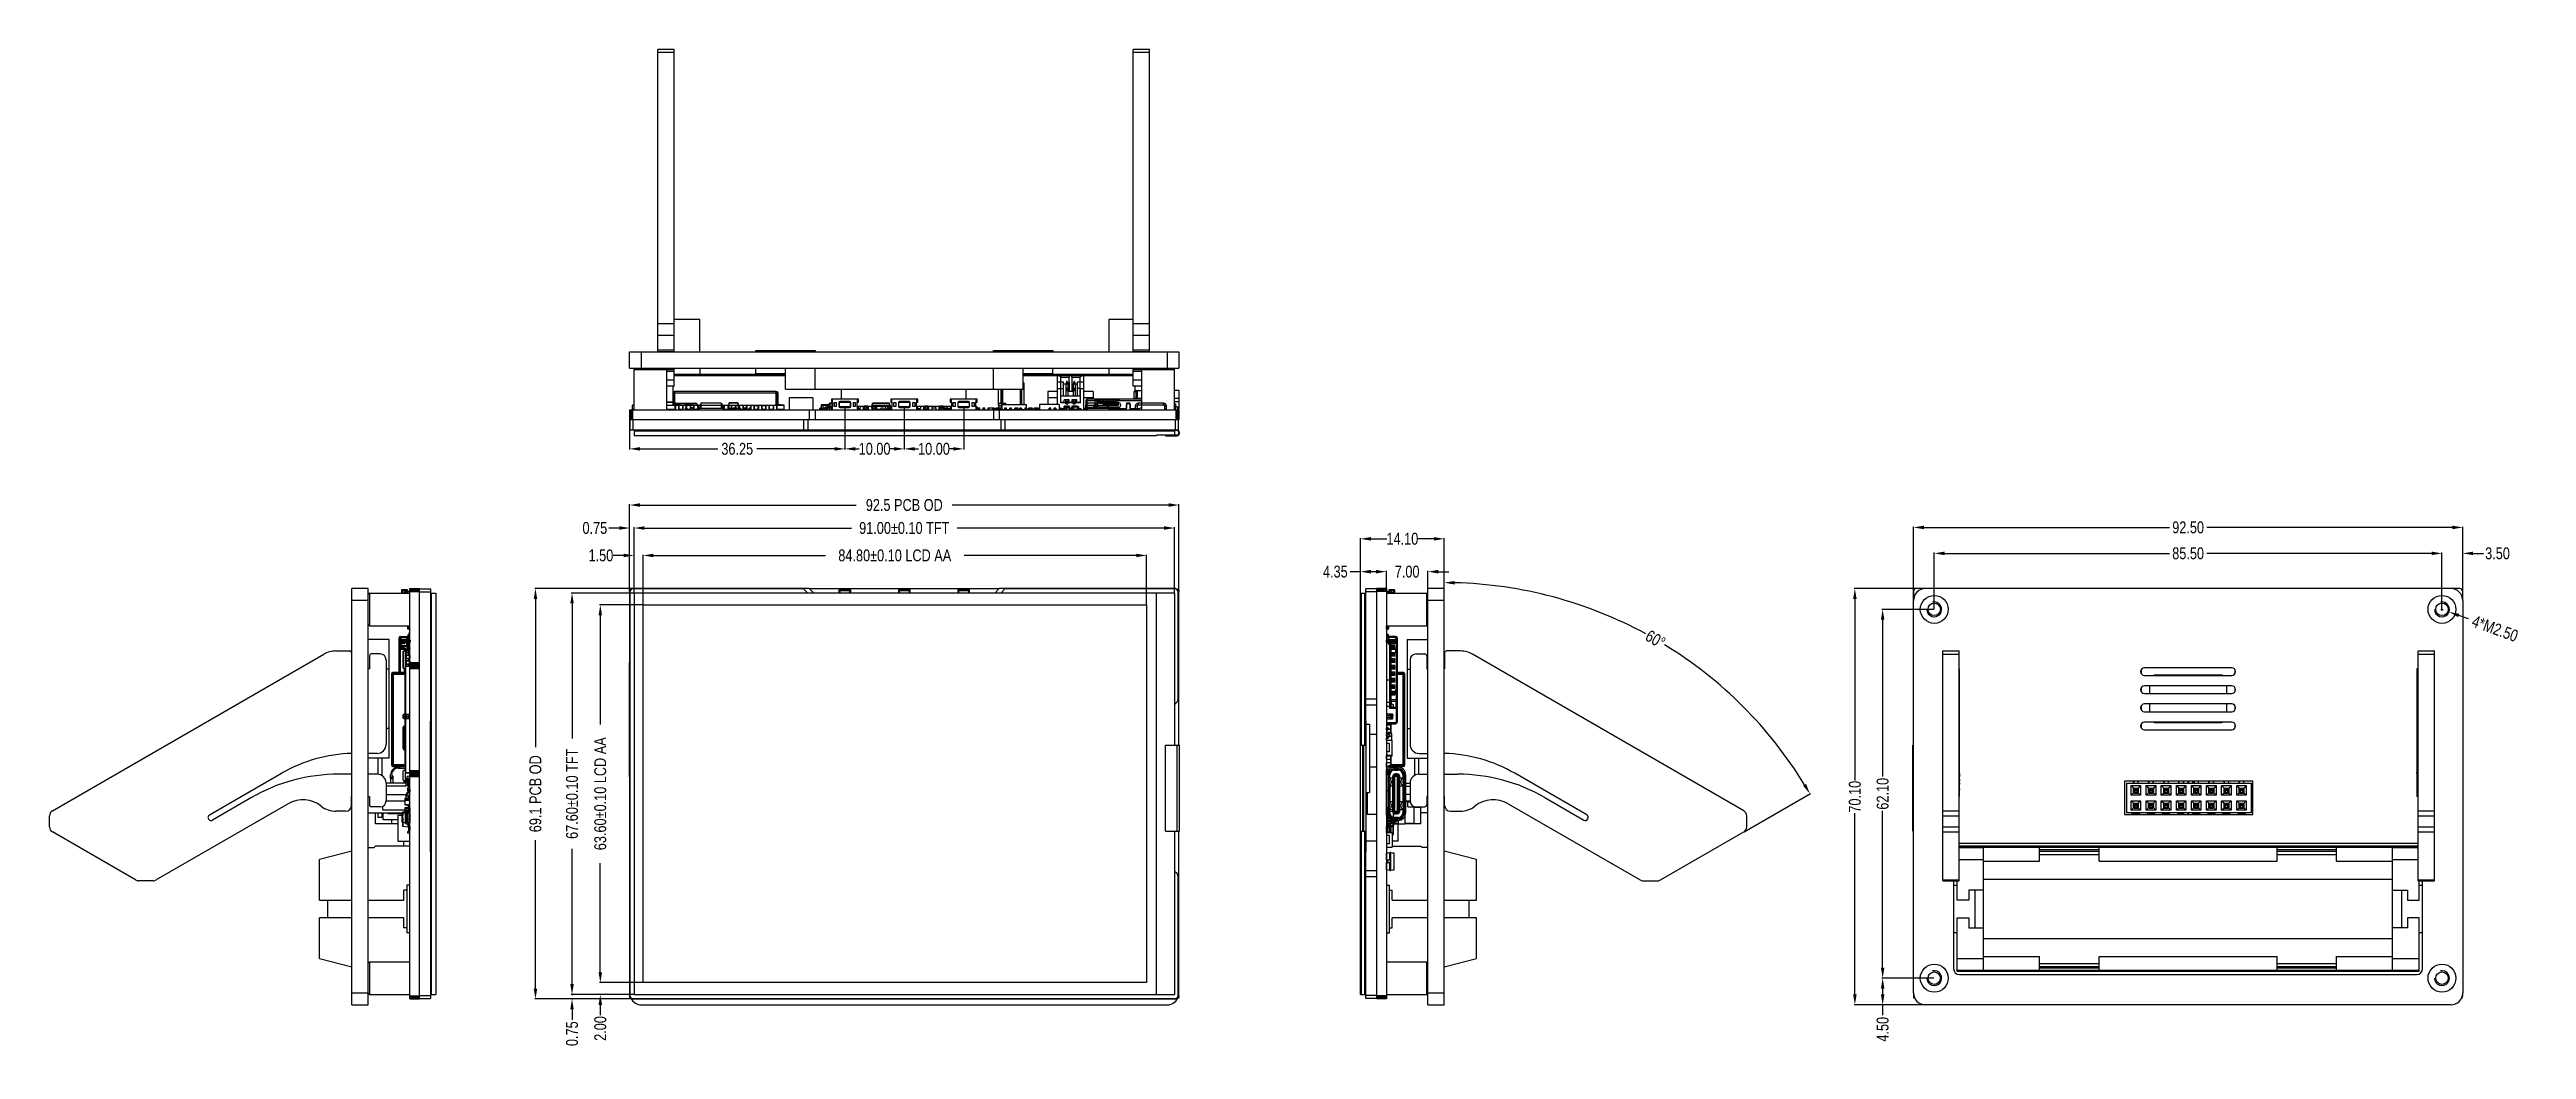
# Model space of a CAD drawing. Header units: inches. Extents: x -128 to 290, y -30 to 138.
import ezdxf

# ---------------------------------------------------------------- set-up
doc = ezdxf.new("R2010")
doc.units = ezdxf.units.IN
doc.header["$LTSCALE"] = 1.21
doc.header["$MEASUREMENT"] = 0
doc.header["$PDMODE"] = 3
doc.header["$PDSIZE"] = 0.3125
doc.layers.get('0').update_dxf_attribs({"linetype": 'CONTINUOUS'})
doc.layers.get('Defpoints').update_dxf_attribs({"linetype": 'CONTINUOUS'})
for name, color, linetype in [('BODY', 7, 'CONTINUOUS'), ('DIM', 3, 'CONTINUOUS'), ('INTFCLR_826469', 7, 'CONTINUOUS')]:
    doc.layers.add(name, color=color, linetype=linetype)
doc.styles.get("Standard").update_dxf_attribs({"font": 'txt', "width": 0.8})
doc.dimstyles.get("Standard").update_dxf_attribs({"dimtxt": 0.15625, "dimasz": 0.1875, "dimexe": 0.125, "dimexo": 0.0625, "dimgap": 0.09, "dimtad": 0, "dimtih": 1, "dimtoh": 1, "dimzin": 4, "dimdsep": 46, "dimtxsty": 'STANDARD', "dimblk": '_FILLED', "dimblk1": '_FILLED', "dimblk2": '_FILLED', "dimcen": 0.09, "dimazin": 1, "dimtp": 0.01, "dimtm": 0.01, "dimtfac": 1, "dimtofl": 0, "dimtmove": 0, "dimatfit": 3, "dimldrblk": '_FILLED', "dimfxl": 1, "dimtolj": 1, "dimtzin": 4, "dimarcsym": 0})

msp = doc.modelspace()

# ---------------------------------------------------------------- blocks, each defined once
blk = doc.blocks.new('_FILLED')
at = {"color": 0, "linetype": 'ByBlock'}
blk.add_solid([(0, 0), (-1, 0.17), (-1, -0.17)], dxfattribs=at)
blk = doc.blocks.new('*D1')
at = {"layer": 'Defpoints', "color": 0}
for p in [(57.18, 52.89), (-27.62, 44.56), (57.18, 44.56)]:
    blk.add_point(p, dxfattribs=at)
at = {"layer": 'DIM', "color": 0, "lineweight": -2}
for p, q in [((-27.62, 44.62), (-27.62, 53.01)), ((-25.87, 52.89), (3.09, 52.89)), ((55.43, 52.89), (26.47, 52.89)), ((57.18, 44.62), (57.18, 53.01))]:
    blk.add_line(p, q, dxfattribs=at)
at = {"layer": 'DIM', "color": 0, "lineweight": -2, "xscale": 1.75, "yscale": 1.75, "zscale": 1.75, "rotation": 180}
blk.add_blockref('_FILLED', (-27.62, 52.89), dxfattribs=at)
at = {"layer": 'DIM', "color": 0, "lineweight": -2, "xscale": 1.75, "yscale": 1.75, "zscale": 1.75}
blk.add_blockref('_FILLED', (57.18, 52.89), dxfattribs=at)
at = {"layer": 'DIM', "color": 0, "insert": (14.78, 52.89), "char_height": 2, "attachment_point": 5}
blk.add_mtext('\\A1;84.80%%p0.10 LCD AA', dxfattribs=at)
blk = doc.blocks.new('*D3')
at = {"layer": 'Defpoints', "color": 0}
for p in [(61.88, 57.51), (-29.12, 46.56), (61.88, 46.56)]:
    blk.add_point(p, dxfattribs=at)
at = {"layer": 'DIM', "color": 0, "lineweight": -2}
for p, q in [((-29.12, 46.62), (-29.12, 57.64)), ((-27.37, 57.51), (7.49, 57.51)), ((60.13, 57.51), (25.27, 57.51)), ((61.88, 46.62), (61.88, 57.64))]:
    blk.add_line(p, q, dxfattribs=at)
at = {"layer": 'DIM', "color": 0, "lineweight": -2, "xscale": 1.75, "yscale": 1.75, "zscale": 1.75, "rotation": 180}
blk.add_blockref('_FILLED', (-29.12, 57.51), dxfattribs=at)
at = {"layer": 'DIM', "color": 0, "lineweight": -2, "xscale": 1.75, "yscale": 1.75, "zscale": 1.75}
blk.add_blockref('_FILLED', (61.88, 57.51), dxfattribs=at)
at = {"layer": 'DIM', "color": 0, "insert": (16.38, 57.51), "char_height": 2, "attachment_point": 5}
blk.add_mtext('\\A1;91.00%%p0.10 TFT', dxfattribs=at)
blk = doc.blocks.new('*D4')
at = {"layer": 'Defpoints', "color": 0}
for p in [(-27.62, 44.56), (-34.81, -19.04), (-27.62, -19.04)]:
    blk.add_point(p, dxfattribs=at)
at = {"layer": 'DIM', "color": 0, "lineweight": -2}
for p, q in [((-27.68, 44.56), (-34.94, 44.56)), ((-34.81, 42.81), (-34.81, 24.45)), ((-34.81, -17.29), (-34.81, 1.07)), ((-27.68, -19.04), (-34.94, -19.04))]:
    blk.add_line(p, q, dxfattribs=at)
at = {"layer": 'DIM', "color": 0, "lineweight": -2, "xscale": 1.75, "yscale": 1.75, "zscale": 1.75}
for p, rotation in [((-34.81, 44.56), 90), ((-34.81, -19.04), 270)]:
    blk.add_blockref('_FILLED', p, dxfattribs=dict(at, rotation=rotation))
at = {"layer": 'DIM', "color": 0, "insert": (-34.81, 12.76), "char_height": 2, "attachment_point": 5, "rotation": 90}
blk.add_mtext('\\A1;63.60%%p0.10 LCD AA', dxfattribs=at)
blk = doc.blocks.new('*D5')
at = {"layer": 'Defpoints', "color": 0}
for p in [(-29.12, 46.56), (-39.57, -21.04), (-29.12, -21.04)]:
    blk.add_point(p, dxfattribs=at)
at = {"layer": 'DIM', "color": 0, "lineweight": -2}
for p, q in [((-29.18, 46.56), (-39.69, 46.56)), ((-39.57, 44.81), (-39.57, 22.05)), ((-39.57, -19.29), (-39.57, 3.47)), ((-29.18, -21.04), (-39.69, -21.04))]:
    blk.add_line(p, q, dxfattribs=at)
at = {"layer": 'DIM', "color": 0, "lineweight": -2, "xscale": 1.75, "yscale": 1.75, "zscale": 1.75}
for p, rotation in [((-39.57, 46.56), 90), ((-39.57, -21.04), 270)]:
    blk.add_blockref('_FILLED', p, dxfattribs=dict(at, rotation=rotation))
at = {"layer": 'DIM', "color": 0, "insert": (-39.57, 12.76), "char_height": 2, "attachment_point": 5, "rotation": 90}
blk.add_mtext('\\A1;67.60%%p0.10 TFT', dxfattribs=at)
blk = doc.blocks.new('*D6')
at = {"layer": 'Defpoints', "color": 0}
for p in [(-29.12, 52.89), (-29.12, 52.89), (-27.62, 52.89)]:
    blk.add_point(p, dxfattribs=at)
at = {"layer": 'DIM', "color": 0, "lineweight": -2}
for p, q in [((-30.87, 52.89), (-32.62, 52.89)), ((-29.12, 52.95), (-29.12, 53.01)), ((-27.62, 52.95), (-27.62, 53.01)), ((-25.87, 52.89), (-24.12, 52.89))]:
    blk.add_line(p, q, dxfattribs=at)
at = {"layer": 'DIM', "color": 0, "lineweight": -2, "xscale": 1.75, "yscale": 1.75, "zscale": 1.75}
blk.add_blockref('_FILLED', (-29.12, 52.89), dxfattribs=at)
at = {"layer": 'DIM', "color": 0, "lineweight": -2, "xscale": 1.75, "yscale": 1.75, "zscale": 1.75, "rotation": 180}
blk.add_blockref('_FILLED', (-27.62, 52.89), dxfattribs=at)
at = {"layer": 'DIM', "color": 0, "insert": (-34.71, 52.89), "char_height": 2, "attachment_point": 5}
blk.add_mtext('\\A1;1.50', dxfattribs=at)
blk = doc.blocks.new('*D7')
at = {"layer": 'Defpoints', "color": 0}
for p in [(-27.62, -19.04), (-34.81, -21.04), (-29.12, -21.04)]:
    blk.add_point(p, dxfattribs=at)
at = {"layer": 'DIM', "color": 0, "lineweight": -2}
for p, q in [((-34.81, -17.29), (-34.81, -15.54)), ((-27.68, -19.04), (-34.94, -19.04)), ((-29.18, -21.04), (-34.94, -21.04)), ((-34.81, -22.79), (-34.81, -24.54))]:
    blk.add_line(p, q, dxfattribs=at)
at = {"layer": 'DIM', "color": 0, "lineweight": -2, "xscale": 1.75, "yscale": 1.75, "zscale": 1.75}
for p, rotation in [((-34.81, -19.04), 270), ((-34.81, -21.04), 90)]:
    blk.add_blockref('_FILLED', p, dxfattribs=dict(at, rotation=rotation))
at = {"layer": 'DIM', "color": 0, "insert": (-34.81, -26.77), "char_height": 2, "attachment_point": 5, "rotation": 90}
blk.add_mtext('\\A1;2.00', dxfattribs=at)
blk = doc.blocks.new('*D8')
at = {"layer": 'Defpoints', "color": 0}
for p in [(93.21, 50.16), (93.21, 46.56), (97.56, 47.31)]:
    blk.add_point(p, dxfattribs=at)
at = {"layer": 'DIM', "color": 0, "lineweight": -2}
for p, q in [((93.21, 50.16), (91.46, 50.16)), ((93.21, 46.62), (93.21, 50.29)), ((95.81, 50.16), (94.96, 50.16)), ((97.56, 47.37), (97.56, 50.29))]:
    blk.add_line(p, q, dxfattribs=at)
at = {"layer": 'DIM', "color": 0, "lineweight": -2, "xscale": 1.75, "yscale": 1.75, "zscale": 1.75, "rotation": 180}
blk.add_blockref('_FILLED', (93.21, 50.16), dxfattribs=at)
at = {"layer": 'DIM', "color": 0, "lineweight": -2, "xscale": 1.75, "yscale": 1.75, "zscale": 1.75}
blk.add_blockref('_FILLED', (97.56, 50.16), dxfattribs=at)
at = {"layer": 'DIM', "color": 0, "insert": (88.97, 50.16), "char_height": 2, "attachment_point": 5}
blk.add_mtext('\\A1;4.35', dxfattribs=at)
blk = doc.blocks.new('*D9')
at = {"layer": 'Defpoints', "color": 0}
for p in [(97.56, 50.16), (97.56, 47.17), (104.56, 47.31)]:
    blk.add_point(p, dxfattribs=at)
at = {"layer": 'DIM', "color": 0, "lineweight": -2}
for p, q in [((95.81, 50.16), (94.06, 50.16)), ((97.56, 47.23), (97.56, 50.29)), ((104.56, 47.37), (104.56, 50.29)), ((106.31, 50.16), (108.06, 50.16))]:
    blk.add_line(p, q, dxfattribs=at)
at = {"layer": 'DIM', "color": 0, "lineweight": -2, "xscale": 1.75, "yscale": 1.75, "zscale": 1.75}
blk.add_blockref('_FILLED', (97.56, 50.16), dxfattribs=at)
at = {"layer": 'DIM', "color": 0, "lineweight": -2, "xscale": 1.75, "yscale": 1.75, "zscale": 1.75, "rotation": 180}
blk.add_blockref('_FILLED', (104.56, 50.16), dxfattribs=at)
at = {"layer": 'DIM', "color": 0, "insert": (101.06, 50.16), "char_height": 2, "attachment_point": 5}
blk.add_mtext('\\A1;7.00', dxfattribs=at)
blk = doc.blocks.new('*D10')
at = {"layer": 'Defpoints', "color": 0}
for p in [(93.21, 55.69), (93.21, 46.56), (107.31, 47.31)]:
    blk.add_point(p, dxfattribs=at)
at = {"layer": 'DIM', "color": 0, "lineweight": -2}
for p, q in [((93.21, 46.62), (93.21, 55.81)), ((94.96, 55.69), (97.64, 55.69)), ((105.56, 55.69), (102.89, 55.69)), ((107.31, 47.37), (107.31, 55.81))]:
    blk.add_line(p, q, dxfattribs=at)
at = {"layer": 'DIM', "color": 0, "lineweight": -2, "xscale": 1.75, "yscale": 1.75, "zscale": 1.75, "rotation": 180}
blk.add_blockref('_FILLED', (93.21, 55.69), dxfattribs=at)
at = {"layer": 'DIM', "color": 0, "lineweight": -2, "xscale": 1.75, "yscale": 1.75, "zscale": 1.75}
blk.add_blockref('_FILLED', (107.31, 55.69), dxfattribs=at)
at = {"layer": 'DIM', "color": 0, "insert": (100.26, 55.69), "char_height": 2, "attachment_point": 5}
blk.add_mtext('\\A1;14.10', dxfattribs=at)
blk = doc.blocks.new('*D11')
at = {"layer": 'Defpoints', "color": 0}
for p in [(275.33, 53.24), (189.83, 43.81), (275.33, 43.81)]:
    blk.add_point(p, dxfattribs=at)
at = {"layer": 'DIM', "color": 0, "lineweight": -2}
for p, q in [((189.83, 43.87), (189.83, 53.37)), ((191.58, 53.24), (229.42, 53.24)), ((273.58, 53.24), (235.73, 53.24)), ((275.33, 43.87), (275.33, 53.37))]:
    blk.add_line(p, q, dxfattribs=at)
at = {"layer": 'DIM', "color": 0, "lineweight": -2, "xscale": 1.75, "yscale": 1.75, "zscale": 1.75, "rotation": 180}
blk.add_blockref('_FILLED', (189.83, 53.24), dxfattribs=at)
at = {"layer": 'DIM', "color": 0, "lineweight": -2, "xscale": 1.75, "yscale": 1.75, "zscale": 1.75}
blk.add_blockref('_FILLED', (275.33, 53.24), dxfattribs=at)
at = {"layer": 'DIM', "color": 0, "insert": (232.58, 53.24), "char_height": 2, "attachment_point": 5}
blk.add_mtext('\\A1;85.50', dxfattribs=at)
blk = doc.blocks.new('*D12')
at = {"layer": 'Defpoints', "color": 0}
for p in [(186.33, 57.61), (278.83, 46.8), (186.33, 45.31)]:
    blk.add_point(p, dxfattribs=at)
at = {"layer": 'DIM', "color": 0, "lineweight": -2}
for p, q in [((186.33, 45.37), (186.33, 57.73)), ((188.08, 57.61), (229.42, 57.61)), ((277.08, 57.61), (235.73, 57.61)), ((278.83, 46.87), (278.83, 57.73))]:
    blk.add_line(p, q, dxfattribs=at)
at = {"layer": 'DIM', "color": 0, "lineweight": -2, "xscale": 1.75, "yscale": 1.75, "zscale": 1.75, "rotation": 180}
blk.add_blockref('_FILLED', (186.33, 57.61), dxfattribs=at)
at = {"layer": 'DIM', "color": 0, "lineweight": -2, "xscale": 1.75, "yscale": 1.75, "zscale": 1.75}
blk.add_blockref('_FILLED', (278.83, 57.61), dxfattribs=at)
at = {"layer": 'DIM', "color": 0, "insert": (232.58, 57.61), "char_height": 2, "attachment_point": 5}
blk.add_mtext('\\A1;92.50', dxfattribs=at)
blk = doc.blocks.new('*D13')
at = {"layer": 'Defpoints', "color": 0}
for p in [(189.83, 43.81), (181.14, -18.29), (189.83, -18.29)]:
    blk.add_point(p, dxfattribs=at)
at = {"layer": 'DIM', "color": 0, "lineweight": -2}
for p, q in [((189.76, 43.81), (181.01, 43.81)), ((181.14, 42.06), (181.14, 15.65)), ((181.14, -16.54), (181.14, 9.87)), ((189.76, -18.29), (181.01, -18.29))]:
    blk.add_line(p, q, dxfattribs=at)
at = {"layer": 'DIM', "color": 0, "lineweight": -2, "xscale": 1.75, "yscale": 1.75, "zscale": 1.75}
for p, rotation in [((181.14, 43.81), 90), ((181.14, -18.29), 270)]:
    blk.add_blockref('_FILLED', p, dxfattribs=dict(at, rotation=rotation))
at = {"layer": 'DIM', "color": 0, "insert": (181.14, 12.76), "char_height": 2, "attachment_point": 5, "rotation": 90}
blk.add_mtext('\\A1;62.10', dxfattribs=at)
blk = doc.blocks.new('*D14')
at = {"layer": 'Defpoints', "color": 0}
for p in [(176.46, 47.31), (188.33, 47.31), (188.33, -22.79)]:
    blk.add_point(p, dxfattribs=at)
at = {"layer": 'DIM', "color": 0, "lineweight": -2}
for p, q in [((188.27, 47.31), (176.34, 47.31)), ((176.46, 45.56), (176.46, 15.01)), ((176.46, -21.04), (176.46, 9.5)), ((188.26, -22.79), (176.34, -22.79))]:
    blk.add_line(p, q, dxfattribs=at)
at = {"layer": 'DIM', "color": 0, "lineweight": -2, "xscale": 1.75, "yscale": 1.75, "zscale": 1.75}
for p, rotation in [((176.46, 47.31), 90), ((176.46, -22.79), 270)]:
    blk.add_blockref('_FILLED', p, dxfattribs=dict(at, rotation=rotation))
at = {"layer": 'DIM', "color": 0, "insert": (176.46, 12.26), "char_height": 2, "attachment_point": 5, "rotation": 90}
blk.add_mtext('\\A1;70.10', dxfattribs=at)
blk = doc.blocks.new('*D15')
at = {"layer": 'Defpoints', "color": 0}
for p in [(189.83, -18.29), (181.14, -22.79), (189.83, -22.79)]:
    blk.add_point(p, dxfattribs=at)
at = {"layer": 'DIM', "color": 0, "lineweight": -2}
for p, q in [((189.76, -18.29), (181.01, -18.29)), ((181.14, -20.04), (181.14, -21.04)), ((189.76, -22.79), (181.01, -22.79)), ((181.14, -22.79), (181.14, -24.54))]:
    blk.add_line(p, q, dxfattribs=at)
at = {"layer": 'DIM', "color": 0, "lineweight": -2, "xscale": 1.75, "yscale": 1.75, "zscale": 1.75}
for p, rotation in [((181.14, -18.29), 90), ((181.14, -22.79), 270)]:
    blk.add_blockref('_FILLED', p, dxfattribs=dict(at, rotation=rotation))
at = {"layer": 'DIM', "color": 0, "insert": (181.14, -26.9), "char_height": 2, "attachment_point": 5, "rotation": 90}
blk.add_mtext('\\A1;4.50', dxfattribs=at)
blk = doc.blocks.new('*D16')
at = {"layer": 'Defpoints', "color": 0}
for p in [(278.83, 53.24), (278.83, 47.62), (275.33, 43.81)]:
    blk.add_point(p, dxfattribs=at)
at = {"layer": 'DIM', "color": 0, "lineweight": -2}
for p, q in [((273.58, 53.24), (271.83, 53.24)), ((275.33, 43.87), (275.33, 53.37)), ((278.83, 47.69), (278.83, 53.37)), ((280.58, 53.24), (282.33, 53.24))]:
    blk.add_line(p, q, dxfattribs=at)
at = {"layer": 'DIM', "color": 0, "lineweight": -2, "xscale": 1.75, "yscale": 1.75, "zscale": 1.75}
blk.add_blockref('_FILLED', (275.33, 53.24), dxfattribs=at)
at = {"layer": 'DIM', "color": 0, "lineweight": -2, "xscale": 1.75, "yscale": 1.75, "zscale": 1.75, "rotation": 180}
blk.add_blockref('_FILLED', (278.83, 53.24), dxfattribs=at)
at = {"layer": 'DIM', "color": 0, "insert": (284.68, 53.24), "char_height": 2, "attachment_point": 5}
blk.add_mtext('\\A1;3.50', dxfattribs=at)
blk = doc.blocks.new('*D17')
at = {"layer": 'Defpoints', "color": 0}
for p in [(274.15, 44.23), (276.5, 43.38)]:
    blk.add_point(p, dxfattribs=at)
at = {"layer": 'DIM', "color": 0, "lineweight": -2}
for p, q in [((275.13, 43.81), (275.52, 43.81)), ((275.33, 43.61), (275.33, 44.01)), ((279.79, 42.19), (278.15, 42.79))]:
    blk.add_line(p, q, dxfattribs=at)
at = {"layer": 'DIM', "color": 0, "lineweight": -2, "xscale": 1.75, "yscale": 1.75, "zscale": 1.75, "rotation": 160.0889628707921}
blk.add_blockref('_FILLED', (276.5, 43.38), dxfattribs=at)
at = {"layer": 'DIM', "color": 0, "insert": (284.26, 40.57), "char_height": 2, "attachment_point": 5, "rotation": 340.089}
blk.add_mtext('\\A1;4*M2.50', dxfattribs=at)
blk = doc.blocks.new('*D18')
at = {"layer": 'Defpoints', "color": 0}
for p in [(107.31, 47.31), (138.97, 40.87), (157.74, 6.32), (143.75, -1.76), (107.31, -22.79)]:
    blk.add_point(p, dxfattribs=at)
at = {"layer": 'DIM', "color": 0, "lineweight": -2}
for p, q in [((107.31, 47.37), (107.31, 48.44)), ((157.8, 6.35), (169, 12.82))]:
    blk.add_line(p, q, dxfattribs=at)
for start, end in [(61.4694, 88.5898), (31.4102, 58.5306)]:
    blk.add_arc((107.31, -22.79), 71.1, start, end, dxfattribs=at)
at = {"layer": 'DIM', "color": 0, "lineweight": -2, "xscale": 1.75, "yscale": 1.75, "zscale": 1.75}
for p, rotation in [((107.31, 48.31), 179.2948916595933), ((168.89, 12.76), 300.7051083400771)]:
    blk.add_blockref('_FILLED', p, dxfattribs=dict(at, rotation=rotation))
at = {"layer": 'DIM', "color": 0, "insert": (142.87, 38.78), "char_height": 2, "attachment_point": 5, "rotation": 330}
blk.add_mtext('\\A1;60%%d', dxfattribs=at)
blk = doc.blocks.new('*D19')
at = {"layer": 'Defpoints', "color": 0}
for p in [(-29.32, 47.31), (-45.73, -21.8), (-29.37, -21.8)]:
    blk.add_point(p, dxfattribs=at)
at = {"layer": 'DIM', "color": 0, "lineweight": -2}
for p, q in [((-29.38, 47.31), (-45.86, 47.31)), ((-45.73, 45.56), (-45.73, 20.58)), ((-45.73, -20.05), (-45.73, 4.94)), ((-29.43, -21.8), (-45.86, -21.8))]:
    blk.add_line(p, q, dxfattribs=at)
at = {"layer": 'DIM', "color": 0, "lineweight": -2, "xscale": 1.75, "yscale": 1.75, "zscale": 1.75}
for p, rotation in [((-45.73, 47.31), 90), ((-45.73, -21.8), 270)]:
    blk.add_blockref('_FILLED', p, dxfattribs=dict(at, rotation=rotation))
at = {"layer": 'DIM', "color": 0, "insert": (-45.73, 12.76), "char_height": 2, "attachment_point": 5, "rotation": 90}
blk.add_mtext('\\A1;69.1 PCB OD', dxfattribs=at)
blk = doc.blocks.new('*D21')
at = {"layer": 'Defpoints', "color": 0}
for p in [(-29.87, 61.38), (-29.87, 46.8), (62.64, 46.81)]:
    blk.add_point(p, dxfattribs=at)
at = {"layer": 'DIM', "color": 0, "lineweight": -2}
for p, q in [((-29.87, 46.87), (-29.87, 61.5)), ((-28.12, 61.38), (8.29, 61.38)), ((60.89, 61.38), (24.47, 61.38)), ((62.64, 46.87), (62.64, 61.5))]:
    blk.add_line(p, q, dxfattribs=at)
at = {"layer": 'DIM', "color": 0, "lineweight": -2, "xscale": 1.75, "yscale": 1.75, "zscale": 1.75, "rotation": 180}
blk.add_blockref('_FILLED', (-29.87, 61.38), dxfattribs=at)
at = {"layer": 'DIM', "color": 0, "lineweight": -2, "xscale": 1.75, "yscale": 1.75, "zscale": 1.75}
blk.add_blockref('_FILLED', (62.64, 61.38), dxfattribs=at)
at = {"layer": 'DIM', "color": 0, "insert": (16.38, 61.38), "char_height": 2, "attachment_point": 5}
blk.add_mtext('\\A1;92.5 PCB OD', dxfattribs=at)
blk = doc.blocks.new('*D22')
at = {"layer": 'Defpoints', "color": 0}
for p in [(-29.87, 57.51), (-29.87, 57.51), (-29.12, 57.51)]:
    blk.add_point(p, dxfattribs=at)
at = {"layer": 'DIM', "color": 0, "lineweight": -2}
for p, q in [((-31.62, 57.51), (-33.37, 57.51)), ((-29.87, 57.58), (-29.87, 57.64)), ((-29.12, 57.58), (-29.12, 57.64)), ((-27.37, 57.51), (-25.62, 57.51))]:
    blk.add_line(p, q, dxfattribs=at)
at = {"layer": 'DIM', "color": 0, "lineweight": -2, "xscale": 1.75, "yscale": 1.75, "zscale": 1.75}
blk.add_blockref('_FILLED', (-29.87, 57.51), dxfattribs=at)
at = {"layer": 'DIM', "color": 0, "lineweight": -2, "xscale": 1.75, "yscale": 1.75, "zscale": 1.75, "rotation": 180}
blk.add_blockref('_FILLED', (-29.12, 57.51), dxfattribs=at)
at = {"layer": 'DIM', "color": 0, "insert": (-35.73, 57.51), "char_height": 2, "attachment_point": 5}
blk.add_mtext('\\A1;0.75', dxfattribs=at)
blk = doc.blocks.new('*D23')
at = {"layer": 'Defpoints', "color": 0}
for p in [(-39.69, -21.04), (-39.69, -21.8), (-39.57, -21.8)]:
    blk.add_point(p, dxfattribs=at)
at = {"layer": 'DIM', "color": 0, "lineweight": -2}
for p, q in [((-39.57, -19.29), (-39.57, -17.54)), ((-39.63, -21.04), (-39.44, -21.04)), ((-39.63, -21.8), (-39.44, -21.8)), ((-39.57, -23.55), (-39.57, -25.3))]:
    blk.add_line(p, q, dxfattribs=at)
at = {"layer": 'DIM', "color": 0, "lineweight": -2, "xscale": 1.75, "yscale": 1.75, "zscale": 1.75}
for p, rotation in [((-39.57, -21.04), 270), ((-39.57, -21.8), 90)]:
    blk.add_blockref('_FILLED', p, dxfattribs=dict(at, rotation=rotation))
at = {"layer": 'DIM', "color": 0, "insert": (-39.57, -27.65), "char_height": 2, "attachment_point": 5, "rotation": 90}
blk.add_mtext('\\A1;0.75', dxfattribs=at)
blk = doc.blocks.new('*D24')
at = {"layer": 'Defpoints', "color": 0}
for p in [(6.38, 77.81), (16.38, 77.81), (16.38, 70.84)]:
    blk.add_point(p, dxfattribs=at)
at = {"layer": 'DIM', "color": 0, "lineweight": -2}
for p, q in [((6.38, 77.75), (6.38, 70.71)), ((16.38, 77.75), (16.38, 70.71)), ((8.13, 70.84), (8.76, 70.84)), ((14.63, 70.84), (14, 70.84))]:
    blk.add_line(p, q, dxfattribs=at)
at = {"layer": 'DIM', "color": 0, "lineweight": -2, "xscale": 1.75, "yscale": 1.75, "zscale": 1.75, "rotation": 180}
blk.add_blockref('_FILLED', (6.38, 70.84), dxfattribs=at)
at = {"layer": 'DIM', "color": 0, "lineweight": -2, "xscale": 1.75, "yscale": 1.75, "zscale": 1.75}
blk.add_blockref('_FILLED', (16.38, 70.84), dxfattribs=at)
at = {"layer": 'DIM', "color": 0, "insert": (11.38, 70.84), "char_height": 2, "attachment_point": 5}
blk.add_mtext('\\A1;10.00', dxfattribs=at)
blk = doc.blocks.new('*D25')
at = {"layer": 'Defpoints', "color": 0}
for p in [(16.38, 77.81), (26.38, 77.81), (26.38, 70.84)]:
    blk.add_point(p, dxfattribs=at)
at = {"layer": 'DIM', "color": 0, "lineweight": -2}
for p, q in [((16.38, 77.75), (16.38, 70.71)), ((26.38, 77.75), (26.38, 70.71)), ((18.13, 70.84), (18.76, 70.84)), ((24.63, 70.84), (24, 70.84))]:
    blk.add_line(p, q, dxfattribs=at)
at = {"layer": 'DIM', "color": 0, "lineweight": -2, "xscale": 1.75, "yscale": 1.75, "zscale": 1.75, "rotation": 180}
blk.add_blockref('_FILLED', (16.38, 70.84), dxfattribs=at)
at = {"layer": 'DIM', "color": 0, "lineweight": -2, "xscale": 1.75, "yscale": 1.75, "zscale": 1.75}
blk.add_blockref('_FILLED', (26.38, 70.84), dxfattribs=at)
at = {"layer": 'DIM', "color": 0, "insert": (21.38, 70.84), "char_height": 2, "attachment_point": 5}
blk.add_mtext('\\A1;10.00', dxfattribs=at)
blk = doc.blocks.new('*D26')
at = {"layer": 'Defpoints', "color": 0}
for p in [(-29.87, 77.41), (6.38, 70.84), (6.38, 70.71)]:
    blk.add_point(p, dxfattribs=at)
at = {"layer": 'DIM', "color": 0, "lineweight": -2}
for p, q in [((-29.87, 77.35), (-29.87, 70.71)), ((6.38, 70.78), (6.38, 70.96)), ((-28.12, 70.84), (-15.04, 70.84)), ((4.63, 70.84), (-8.46, 70.84))]:
    blk.add_line(p, q, dxfattribs=at)
at = {"layer": 'DIM', "color": 0, "lineweight": -2, "xscale": 1.75, "yscale": 1.75, "zscale": 1.75, "rotation": 180}
blk.add_blockref('_FILLED', (-29.87, 70.84), dxfattribs=at)
at = {"layer": 'DIM', "color": 0, "lineweight": -2, "xscale": 1.75, "yscale": 1.75, "zscale": 1.75}
blk.add_blockref('_FILLED', (6.38, 70.84), dxfattribs=at)
at = {"layer": 'DIM', "color": 0, "insert": (-11.75, 70.84), "char_height": 2, "attachment_point": 5}
blk.add_mtext('\\A1;36.25', dxfattribs=at)

# ---------------------------------------------------------------- dimensions: what is measured, and where the dimension line sits
at = {"layer": 'DIM'}
for base, p1, p2, override, picture, middle in [((6.38, 70.839), (-29.87, 77.413), (6.38, 70.714), {"dimtxt": 2, "dimasz": 1.75, "dimtih": 0, "dimtoh": 0, "dimzin": 0, "dimcen": 0.198, "dimadec": 0, "dimazin": 0, "dimtp": 0, "dimtm": 0, "dimtdec": 4, "dimtzin": 0}, '*D26', (-11.745, 70.839)), ((16.38, 70.839), (6.38, 77.813), (16.38, 77.813), {"dimtxt": 2, "dimasz": 1.75, "dimtih": 0, "dimtoh": 0, "dimzin": 0, "dimcen": 0.198, "dimadec": 0, "dimazin": 0, "dimtp": 0, "dimtm": 0, "dimtdec": 4, "dimtzin": 0}, '*D24', (11.38, 70.839)), ((26.38, 70.839), (16.38, 77.813), (26.38, 77.813), {"dimtxt": 2, "dimasz": 1.75, "dimtih": 0, "dimtoh": 0, "dimzin": 0, "dimcen": 0.198, "dimadec": 0, "dimazin": 0, "dimtp": 0, "dimtm": 0, "dimtdec": 4, "dimtzin": 0}, '*D25', (21.38, 70.839)), ((-29.87, 61.378), (62.639, 46.808), (-29.87, 46.805), {"dimtxt": 2, "dimasz": 1.75, "dimtih": 0, "dimtoh": 0, "dimdec": 1, "dimzin": 0, "dimpost": ' PCB OD', "dimblk": '_FILLED', "dimcen": 0.198, "dimadec": 0, "dimazin": 0, "dimtp": 0, "dimtm": 0, "dimtdec": 4, "dimtzin": 0}, '*D21', (16.384, 61.378)), ((-29.87, 57.514), (-29.12, 57.514), (-29.87, 57.514), {"dimtxt": 2, "dimasz": 1.75, "dimtih": 0, "dimtoh": 0, "dimzin": 0, "dimcen": 0.198, "dimadec": 0, "dimazin": 0, "dimtp": 0, "dimtm": 0, "dimtdec": 4, "dimtzin": 0}, '*D22', (-35.727, 57.514)), ((61.88, 57.514), (-29.12, 46.558), (61.88, 46.558), {"dimtxt": 2, "dimasz": 1.75, "dimtih": 0, "dimtoh": 0, "dimzin": 0, "dimpost": ' TFT', "dimblk": '_FILLED', "dimcen": 0.198, "dimadec": 0, "dimazin": 0, "dimtol": 1, "dimtp": 0.1, "dimtm": 0.1, "dimtzin": 0}, '*D3', (16.38, 57.514)), ((186.326, 57.607), (278.826, 46.805), (186.326, 45.308), {"dimtxt": 2, "dimasz": 1.75, "dimtih": 0, "dimtoh": 0, "dimzin": 0, "dimcen": 0.198, "dimadec": 0, "dimazin": 0, "dimtp": 0, "dimtm": 0, "dimtdec": 4, "dimtzin": 0}, '*D12', (232.576, 57.607)), ((57.18, 52.887), (-27.62, 44.558), (57.18, 44.558), {"dimtxt": 2, "dimasz": 1.75, "dimgap": 0.09, "dimtih": 0, "dimtoh": 0, "dimzin": 0, "dimpost": ' LCD AA', "dimcen": 0.198, "dimadec": 0, "dimazin": 0, "dimtol": 1, "dimlim": 0, "dimtp": 0.1, "dimtm": 0.1, "dimtdec": 2, "dimtzin": 0}, '*D1', (14.78, 52.887)), ((93.214, 55.686), (107.314, 47.308), (93.214, 46.558), {"dimtxt": 2, "dimasz": 1.75, "dimtih": 0, "dimtoh": 0, "dimzin": 0, "dimcen": 0.198, "dimadec": 0, "dimazin": 0, "dimtp": 0, "dimtm": 0, "dimtdec": 4, "dimtzin": 0}, '*D10', (100.264, 55.686)), ((275.326, 53.24), (189.826, 43.808), (275.326, 43.808), {"dimtxt": 2, "dimasz": 1.75, "dimtih": 0, "dimtoh": 0, "dimzin": 0, "dimcen": 0.198, "dimadec": 0, "dimazin": 0, "dimtp": 0, "dimtm": 0, "dimtdec": 4, "dimtzin": 0}, '*D11', (232.576, 53.24)), ((278.826, 53.24), (275.326, 43.808), (278.826, 47.623), {"dimtxt": 2, "dimasz": 1.75, "dimtih": 0, "dimtoh": 0, "dimzin": 0, "dimcen": 0.198, "dimadec": 0, "dimazin": 0, "dimtp": 0, "dimtm": 0, "dimtdec": 4, "dimtzin": 0}, '*D16', (284.683, 53.24)), ((-29.12, 52.887), (-27.62, 52.887), (-29.12, 52.887), {"dimtxt": 2, "dimasz": 1.75, "dimtih": 0, "dimtoh": 0, "dimzin": 0, "dimcen": 0.198, "dimadec": 0, "dimazin": 0, "dimtp": 0, "dimtm": 0, "dimtdec": 4, "dimtzin": 0}, '*D6', (-34.71, 52.887)), ((93.214, 50.161), (97.564, 47.308), (93.214, 46.558), {"dimtxt": 2, "dimasz": 1.75, "dimtih": 0, "dimtoh": 0, "dimzin": 0, "dimcen": 0.198, "dimadec": 0, "dimazin": 0, "dimtp": 0, "dimtm": 0, "dimtdec": 4, "dimtzin": 0}, '*D8', (88.974, 50.161)), ((97.564, 50.161), (104.564, 47.308), (97.564, 47.169), {"dimtxt": 2, "dimasz": 1.75, "dimtih": 0, "dimtoh": 0, "dimzin": 0, "dimcen": 0.198, "dimadec": 0, "dimazin": 0, "dimtp": 0, "dimtm": 0, "dimtdec": 4, "dimtzin": 0}, '*D9', (101.064, 50.161))]:
    dim = msp.add_linear_dim(base=base, p1=p1, p2=p2, dimstyle='STANDARD', override=override, dxfattribs=at)
    dim.commit()
    dim.dimension.update_dxf_attribs({"geometry": picture, "text_midpoint": middle})
for base, p1, p2, override, picture, middle in [((-45.734, -21.795), (-29.32, 47.315), (-29.368, -21.795), {"dimtxt": 2, "dimasz": 1.75, "dimtih": 0, "dimtoh": 0, "dimdec": 1, "dimzin": 0, "dimpost": ' PCB OD', "dimcen": 0.198, "dimadec": 0, "dimazin": 0, "dimtp": 0, "dimtm": 0, "dimtdec": 4, "dimtzin": 0}, '*D19', (-45.734, 12.76)), ((-39.569, -21.042), (-29.12, 46.558), (-29.12, -21.042), {"dimtxt": 2, "dimasz": 1.75, "dimtih": 0, "dimtoh": 0, "dimzin": 0, "dimpost": ' TFT', "dimblk": '_FILLED', "dimcen": 0.198, "dimadec": 0, "dimazin": 0, "dimtol": 1, "dimtp": 0.1, "dimtm": 0.1, "dimtzin": 0}, '*D5', (-39.569, 12.758)), ((176.463, 47.308), (188.326, -22.792), (188.329, 47.308), {"dimtxt": 2, "dimasz": 1.75, "dimtih": 0, "dimtoh": 0, "dimzin": 0, "dimcen": 0.198, "dimadec": 0, "dimazin": 0, "dimtp": 0, "dimtm": 0, "dimtdec": 4, "dimtzin": 0}, '*D14', (176.463, 12.258)), ((-34.814, -19.042), (-27.62, 44.558), (-27.62, -19.042), {"dimtxt": 2, "dimasz": 1.75, "dimtih": 0, "dimtoh": 0, "dimzin": 0, "dimpost": ' LCD AA', "dimblk": '_FILLED', "dimcen": 0.198, "dimadec": 0, "dimazin": 0, "dimtol": 1, "dimtp": 0.1, "dimtm": 0.1, "dimtzin": 0}, '*D4', (-34.814, 12.758)), ((181.136, -18.292), (189.826, 43.808), (189.826, -18.292), {"dimtxt": 2, "dimasz": 1.75, "dimtih": 0, "dimtoh": 0, "dimzin": 0, "dimcen": 0.198, "dimadec": 0, "dimazin": 0, "dimtp": 0, "dimtm": 0, "dimtdec": 4, "dimtzin": 0}, '*D13', (181.136, 12.758)), ((-34.814, -21.042), (-27.62, -19.042), (-29.12, -21.042), {"dimtxt": 2, "dimasz": 1.75, "dimtih": 0, "dimtoh": 0, "dimzin": 0, "dimcen": 0.198, "dimadec": 0, "dimazin": 0, "dimtp": 0, "dimtm": 0, "dimtdec": 4, "dimtzin": 0}, '*D7', (-34.814, -26.765)), ((-39.569, -21.795), (-39.694, -21.042), (-39.694, -21.795), {"dimtxt": 2, "dimasz": 1.75, "dimtih": 0, "dimtoh": 0, "dimzin": 0, "dimcen": 0.198, "dimadec": 0, "dimazin": 0, "dimtp": 0, "dimtm": 0, "dimtdec": 4, "dimtzin": 0}, '*D23', (-39.569, -27.652)), ((181.136, -22.792), (189.826, -18.292), (189.826, -22.792), {"dimtxt": 2, "dimasz": 1.75, "dimtih": 0, "dimtoh": 0, "dimzin": 0, "dimcen": 0.198, "dimadec": 0, "dimazin": 0, "dimtp": 0, "dimtm": 0, "dimtdec": 4, "dimtzin": 0}, '*D15', (181.136, -26.898))]:
    dim = msp.add_linear_dim(base=base, p1=p1, p2=p2, angle=90, dimstyle='STANDARD', override=override, dxfattribs=at)
    dim.commit()
    dim.dimension.update_dxf_attribs({"geometry": picture, "text_midpoint": middle})
dim = msp.add_angular_dim_2l(base=(138.972, 40.874), line1=((143.751, -1.755), (157.741, 6.322)), line2=((107.314, -22.792), (107.314, 47.308)), dimstyle='STANDARD', override={"dimtxt": 2, "dimasz": 1.75, "dimtih": 0, "dimtoh": 0, "dimzin": 0, "dimcen": 0.198, "dimadec": 0, "dimazin": 0, "dimtp": 0, "dimtm": 0, "dimtdec": 4, "dimtzin": 0}, dxfattribs=at)
dim.commit()
dim.dimension.update_dxf_attribs({"geometry": '*D18', "text_midpoint": (142.866, 38.785)})
dim = msp.add_diameter_dim_2p(p1=(274.151, 44.234), p2=(276.501, 43.383), dimstyle='STANDARD', override={"dimtxt": 2, "dimasz": 1.75, "dimtih": 0, "dimtoh": 0, "dimzin": 0, "dimpost": '4*M<>', "dimcen": 0.198, "dimadec": 0, "dimazin": 0, "dimtp": 0, "dimtm": 0, "dimtdec": 4, "dimtzin": 0}, dxfattribs=at)
dim.commit()
dim.dimension.update_dxf_attribs({"geometry": '*D17', "text_midpoint": (284.066, 40.643), "dimtype": 163})

# ---------------------------------------------------------------- linework, layer by layer
at = {"color": 7, "linetype": 'Continuous'}
for p, q in [((-25.12, 87.163), (-25.12, 138.089)), ((-22.37, 138.089), (-25.12, 138.089)), ((-22.37, 87.163), (-22.37, 138.089)), ((57.68, 138.089), (54.93, 138.089)), ((54.93, 87.163), (54.93, 138.089)), ((57.68, 87.163), (57.68, 138.089)), ((-22.37, 137.589), (-25.12, 137.589)), ((57.68, 137.589), (54.93, 137.589)), ((-22.37, 91.91), (-25.12, 91.91)), ((-18.06, 92.613), (-22.37, 92.613)), ((-18.06, 87.163), (-18.06, 92.613)), ((54.93, 92.613), (50.82, 92.613)), ((50.82, 92.613), (50.82, 87.163)), ((57.68, 91.91), (54.93, 91.91)), ((-22.37, 89.91), (-25.12, 89.91)), ((57.68, 89.91), (54.93, 89.91)), ((-29.87, 84.413), (-29.87, 87.163)), ((-29.87, 87.163), (62.63, 87.163)), ((-29.87, 84.413), (62.63, 84.413)), ((-28.92, 84.413), (-29.12, 84.213)), ((-29.12, 77.413), (-29.12, 84.213)), ((-29.12, 84.213), (-22.37, 84.213)), ((-27.87, 84.413), (-27.87, 87.163)), ((-25.12, 87.513), (-22.37, 87.513)), ((-25.12, 87.213), (-22.37, 87.213)), ((-23.82, 84.413), (-23.62, 84.213)), ((-23.62, 77.413), (-23.62, 84.213)), ((-23.62, 83.913), (-22.37, 83.913)), ((-22.37, 81.413), (-22.37, 84.413)), ((-18.06, 84.413), (-18.06, 83.413)), ((-8.62, 87.163), (-8.62, 87.413)), ((-8.62, 87.413), (1.38, 87.413)), ((-8.62, 83.413), (-8.62, 84.413)), ((-8.62, 83.533), (-3.62, 83.533)), ((-3.62, 80.913), (-3.62, 84.413)), ((1.38, 87.413), (1.38, 87.163)), ((1.38, 80.913), (1.38, 84.413)), ((31.38, 87.413), (41.38, 87.413)), ((31.38, 87.163), (31.38, 87.413)), ((31.38, 80.913), (31.38, 84.413)), ((36.38, 80.913), (36.38, 84.413)), ((36.38, 83.533), (41.38, 83.533)), ((41.38, 87.413), (41.38, 87.163)), ((41.38, 83.413), (41.38, 84.413)), ((50.82, 84.413), (50.82, 83.413)), ((54.93, 87.513), (57.68, 87.513)), ((54.93, 87.213), (57.68, 87.213)), ((54.93, 81.413), (54.93, 84.413)), ((54.93, 84.213), (61.88, 84.213)), ((54.93, 83.913), (56.38, 83.913)), ((56.58, 84.413), (56.38, 84.213)), ((56.38, 77.413), (56.38, 84.213)), ((60.63, 87.163), (60.63, 84.413)), ((61.68, 84.413), (61.88, 84.213)), ((61.88, 77.413), (61.88, 84.213)), ((62.63, 87.163), (62.63, 84.413)), ((-22.37, 82.413), (-23.62, 82.413)), ((-22.37, 81.413), (-23.62, 81.413)), ((-22.525, 80.263), (-22.525, 78.351)), ((-22.52, 80.29), (-22.52, 81.413)), ((-22.52, 78.178), (-22.52, 80.228)), ((-22.37, 83.413), (-3.62, 83.413)), ((-22.37, 83.213), (-3.62, 83.213)), ((-22.325, 80.263), (-22.325, 78.413)), ((-22.32, 80.228), (-22.32, 78.213)), ((-22.275, 80.477), (-22.275, 80.513)), ((-5.175, 80.513), (-22.275, 80.513)), ((-22.275, 80.313), (-22.275, 80.477)), ((-22.275, 78.713), (-22.275, 80.313)), ((-22.275, 80.263), (-5.175, 80.263)), ((-22.27, 78.378), (-22.27, 80.313)), ((-5.17, 80.228), (-22.27, 80.228)), ((-5.175, 80.513), (-5.175, 80.478)), ((-5.175, 80.478), (-5.17, 80.478)), ((-5.175, 80.478), (-5.175, 80.313)), ((-5.175, 80.313), (-5.175, 78.413)), ((-5.17, 78.378), (-5.17, 80.478)), ((-5.125, 78.351), (-5.125, 80.263)), ((-5.12, 78.213), (-5.12, 80.228)), ((-4.925, 80.263), (-4.925, 78.413)), ((-4.92, 78.143), (-4.92, 80.228)), ((-3.62, 80.913), (36.38, 80.913)), ((0.995, 79.413), (-3.007, 79.413)), ((-3.007, 79.413), (-3.007, 77.438)), ((0.995, 79.413), (0.995, 77.438)), ((5.78, 79.213), (5.78, 80.913)), ((26.78, 79.213), (26.78, 80.913)), ((32.205, 80.913), (32.205, 78.213)), ((32.668, 78.513), (32.668, 80.913)), ((32.694, 80.913), (32.694, 78.513)), ((32.898, 80.913), (32.898, 78.513)), ((35.891, 80.913), (35.891, 78.313)), ((35.994, 80.913), (35.994, 78.313)), ((36.094, 80.913), (36.094, 78.313)), ((36.38, 83.413), (54.93, 83.413)), ((36.38, 83.213), (42.419, 83.213)), ((36.555, 81.913), (36.38, 81.913)), ((36.555, 78.313), (36.555, 81.913)), ((42.119, 80.513), (40.569, 80.513)), ((40.569, 80.513), (40.569, 78.713)), ((42.119, 79.413), (40.58, 79.413)), ((40.58, 79.413), (40.58, 78.313)), ((42.119, 83.213), (42.119, 78.513)), ((42.119, 82.113), (43.194, 82.113)), ((42.13, 81.013), (43.205, 81.013)), ((42.13, 81.013), (42.13, 78.313)), ((42.419, 83.213), (46.619, 83.213)), ((42.719, 82.913), (42.419, 83.213)), ((42.719, 82.913), (44.169, 82.913)), ((42.719, 81.013), (42.719, 82.913)), ((42.73, 78.613), (42.73, 81.013)), ((46.019, 79.713), (42.73, 79.713)), ((43.194, 81.013), (43.194, 82.113)), ((43.194, 81.813), (43.604, 81.813)), ((43.205, 79.713), (43.205, 81.013)), ((43.684, 82.213), (43.584, 81.713)), ((43.904, 81.713), (43.584, 81.713)), ((43.584, 81.713), (43.584, 79.713)), ((43.695, 81.113), (43.595, 80.613)), ((43.915, 80.613), (43.595, 80.613)), ((43.595, 80.613), (43.595, 79.713)), ((43.804, 82.213), (43.684, 82.213)), ((43.804, 82.213), (43.904, 81.713)), ((43.815, 81.113), (43.915, 80.613)), ((43.884, 81.813), (44.18, 81.813)), ((43.904, 81.713), (43.904, 80.668)), ((43.915, 80.613), (43.915, 79.713)), ((44.18, 80.563), (43.915, 80.563)), ((44.834, 80.513), (43.915, 80.513)), ((44.169, 83.213), (44.169, 82.913)), ((44.169, 81.813), (44.169, 82.913)), ((44.169, 82.113), (44.18, 82.113)), ((44.18, 80.563), (44.18, 82.113)), ((44.569, 82.913), (44.569, 83.213)), ((44.569, 82.913), (46.019, 82.913)), ((44.569, 82.913), (44.569, 81.663)), ((44.58, 81.663), (44.569, 81.663)), ((44.58, 81.813), (44.854, 81.813)), ((44.58, 81.813), (44.58, 80.563)), ((44.834, 80.563), (44.58, 80.563)), ((44.934, 82.213), (44.834, 81.713)), ((45.154, 81.713), (44.834, 81.713)), ((44.834, 81.713), (44.834, 79.713)), ((44.945, 81.113), (44.845, 80.613)), ((45.165, 80.613), (44.845, 80.613)), ((44.845, 80.613), (44.845, 79.713)), ((45.054, 82.213), (44.934, 82.213)), ((45.054, 82.213), (45.154, 81.713)), ((45.065, 81.113), (45.165, 80.613)), ((45.134, 81.813), (45.544, 81.813)), ((45.154, 81.713), (45.154, 80.668)), ((45.165, 80.613), (45.165, 79.713)), ((45.544, 82.113), (46.63, 82.113)), ((45.544, 79.713), (45.544, 82.113)), ((46.019, 81.013), (45.555, 81.013)), ((45.555, 79.713), (45.555, 81.013)), ((46.319, 83.213), (46.019, 82.913)), ((46.019, 79.713), (46.019, 82.913)), ((46.03, 81.013), (46.63, 81.013)), ((46.03, 78.613), (46.03, 81.013)), ((46.619, 83.213), (54.93, 83.213)), ((46.619, 81.013), (46.619, 83.213)), ((46.63, 77.514), (46.63, 82.113)), ((48.169, 80.513), (46.63, 80.513)), ((48.18, 79.413), (46.63, 79.413)), ((47.095, 79.263), (56.38, 79.263)), ((47.095, 79.263), (47.095, 78.963)), ((48.169, 80.513), (48.169, 79.413)), ((48.18, 79.413), (48.18, 79.263)), ((48.495, 78.963), (48.495, 79.263)), ((48.645, 79.263), (48.645, 79.113)), ((52.345, 79.113), (52.345, 79.263)), ((52.495, 79.263), (52.495, 79.093)), ((56.38, 82.413), (54.93, 82.413)), ((56.38, 81.413), (54.93, 81.413)), ((55.082, 80.505), (55.382, 80.505)), ((55.082, 79.382), (55.082, 80.505)), ((55.382, 80.502), (55.082, 80.502)), ((55.082, 79.382), (55.382, 79.382)), ((55.082, 79.382), (55.082, 79.263)), ((55.28, 80.585), (55.28, 81.413)), ((55.382, 80.505), (55.382, 79.382)), ((55.382, 80.362), (55.632, 80.362)), ((55.382, 79.263), (55.382, 79.382)), ((55.632, 80.342), (55.432, 80.142)), ((55.432, 79.382), (55.432, 80.142)), ((55.432, 79.382), (55.496, 79.382)), ((55.432, 79.382), (55.432, 79.263)), ((55.482, 80.354), (55.482, 80.66)), ((55.532, 80.662), (56.38, 80.662)), ((55.582, 79.382), (56.38, 79.382)), ((55.582, 79.263), (55.582, 79.382)), ((55.632, 80.362), (55.632, 80.662)), ((55.632, 80.342), (55.632, 80.362)), ((55.632, 79.582), (55.632, 80.342)), ((62.612, 80.662), (61.88, 80.662)), ((61.88, 79.382), (62.612, 79.382)), ((62.612, 80.662), (62.612, 79.382)), ((62.612, 79.382), (62.612, 78.782)), ((-29.88, 77.413), (62.639, 77.413)), ((-29.88, 75.813), (62.639, 75.813)), ((-29.87, 77.413), (-29.87, 75.813)), ((-29.841, 77.413), (-29.841, 75.813)), ((-29.82, 75.813), (-29.82, 73.963)), ((-29.731, 77.413), (-29.731, 75.813)), ((-29.566, 77.413), (-29.566, 75.813)), ((-29.375, 77.448), (-29.375, 78.178)), ((-29.12, 78.178), (-29.375, 78.178)), ((-29.12, 77.448), (-29.375, 77.448)), ((-29.37, 77.413), (-29.37, 78.143)), ((-29.12, 78.143), (-29.37, 78.143)), ((-29.37, 77.413), (-29.37, 75.813)), ((-29.32, 75.813), (-29.32, 73.963)), ((-22.525, 78.713), (-23.62, 78.713)), ((-23.62, 78.696), (-22.525, 78.696)), ((-23.62, 78.213), (-23.291, 78.213)), ((-23.62, 78.178), (-21.622, 78.178)), ((-22.33, 78.143), (-23.62, 78.143)), ((-22.18, 77.448), (-23.62, 77.448)), ((-23.418, 78.213), (-23.418, 78.178)), ((-23.291, 78.178), (-23.291, 78.213)), ((-22.325, 78.413), (-22.525, 78.413)), ((-22.525, 78.213), (-22.525, 78.351)), ((-22.52, 78.378), (-22.32, 78.378)), ((-22.335, 78.178), (-22.335, 78.213)), ((-22.335, 78.213), (-21.099, 78.213)), ((-22.33, 78.178), (-22.33, 78.143)), ((-22.275, 78.713), (-22.32, 78.713)), ((-22.32, 78.696), (-22.274, 78.696)), ((-22.274, 78.678), (-22.274, 78.413)), ((-22.18, 77.448), (-22.18, 78.178)), ((-22.16, 78.178), (-22.16, 78.213)), ((-22.155, 78.178), (-22.155, 77.413)), ((-22.075, 78.513), (-18.715, 78.513)), ((-22.07, 78.478), (-18.71, 78.478)), ((-21.957, 78.478), (-21.957, 78.223)), ((-21.863, 78.223), (-21.957, 78.223)), ((-21.954, 78.223), (-21.954, 78.478)), ((-21.953, 78.218), (-21.954, 78.223)), ((-21.953, 78.468), (-21.953, 78.213)), ((-21.867, 78.468), (-21.953, 78.468)), ((-21.95, 78.468), (-21.95, 78.213)), ((-21.867, 78.478), (-21.867, 78.223)), ((-21.864, 78.223), (-21.864, 78.478)), ((-21.863, 78.218), (-21.864, 78.223)), ((-21.863, 78.468), (-21.863, 78.213)), ((-21.637, 78.468), (-21.863, 78.468)), ((-21.86, 78.468), (-21.86, 78.213)), ((-21.666, 78.478), (-21.666, 78.223)), ((-21.662, 78.468), (-21.655, 78.478)), ((-21.662, 78.213), (-21.662, 78.468)), ((-21.649, 78.473), (-21.648, 78.468)), ((-21.648, 78.468), (-21.648, 78.213)), ((-21.637, 78.478), (-21.637, 78.223)), ((-21.633, 78.223), (-21.637, 78.223)), ((-21.633, 78.213), (-21.633, 78.468)), ((-21.483, 78.468), (-21.633, 78.468)), ((-21.623, 78.478), (-21.623, 78.213)), ((-21.61, 78.213), (-21.61, 77.413)), ((-21.606, 78.178), (-20.352, 78.178)), ((-21.605, 77.413), (-21.605, 78.178)), ((-21.59, 78.178), (-21.59, 77.448)), ((-20.91, 77.448), (-21.59, 77.448)), ((-21.483, 78.213), (-21.483, 78.477)), ((-21.483, 78.463), (-21.47, 78.463)), ((-21.47, 78.453), (-21.483, 78.453)), ((-21.47, 78.478), (-21.47, 78.223)), ((-21.449, 78.223), (-21.47, 78.223)), ((-21.46, 78.223), (-21.46, 78.478)), ((-21.46, 78.213), (-21.46, 78.223)), ((-21.449, 78.213), (-21.449, 78.478)), ((-21.445, 78.478), (-21.445, 78.213)), ((-21.435, 78.178), (-21.435, 78.213)), ((-21.43, 78.143), (-21.43, 78.178)), ((-21.06, 78.143), (-21.43, 78.143)), ((-21.099, 78.178), (-21.099, 78.213)), ((-21.065, 78.178), (-21.065, 78.213)), ((-21.065, 78.213), (-20.165, 78.213)), ((-21.06, 78.178), (-21.06, 78.143)), ((-20.91, 77.448), (-20.91, 78.178)), ((-20.89, 78.178), (-20.89, 78.213)), ((-20.885, 78.178), (-20.885, 77.413)), ((-20.518, 77.687), (-20.518, 77.443)), ((-20.518, 77.687), (-20.213, 77.687)), ((-20.213, 77.443), (-20.518, 77.443)), ((-20.488, 77.687), (-20.488, 77.718)), ((-20.244, 77.718), (-20.488, 77.718)), ((-20.488, 77.443), (-20.488, 77.687)), ((-20.445, 78.213), (-20.445, 78.478)), ((-20.4, 78.468), (-20.445, 78.468)), ((-20.422, 77.718), (-20.422, 77.72)), ((-20.422, 77.72), (-20.315, 77.72)), ((-20.404, 78.473), (-20.407, 78.476)), ((-20.403, 78.468), (-20.404, 78.473)), ((-20.403, 78.213), (-20.403, 78.468)), ((-20.4, 78.213), (-20.4, 78.468)), ((-20.378, 77.718), (-20.378, 77.72)), ((-20.36, 77.72), (-20.36, 77.718)), ((-20.34, 78.213), (-20.34, 77.72)), ((-20.336, 78.178), (-19.082, 78.178)), ((-20.335, 77.718), (-20.335, 78.178)), ((-20.32, 78.178), (-20.32, 77.718)), ((-20.319, 78.478), (-20.319, 78.223)), ((-20.315, 78.223), (-20.319, 78.223)), ((-20.316, 78.223), (-20.316, 78.478)), ((-20.315, 78.218), (-20.316, 78.223)), ((-20.315, 78.468), (-20.315, 78.213)), ((-20.001, 78.468), (-20.315, 78.468)), ((-20.315, 77.72), (-20.315, 77.718)), ((-20.312, 78.468), (-20.312, 78.213)), ((-20.244, 77.718), (-20.244, 77.687)), ((-20.244, 77.687), (-20.244, 77.443)), ((-20.244, 77.443), (-20.244, 77.413)), ((-20.213, 77.443), (-20.213, 77.687)), ((-19.64, 77.448), (-20.213, 77.448)), ((-20.165, 78.178), (-20.165, 78.213)), ((-20.16, 78.143), (-20.16, 78.178)), ((-19.79, 78.143), (-20.16, 78.143)), ((-20.118, 78.478), (-20.118, 78.223)), ((-20.114, 78.468), (-20.107, 78.478)), ((-20.114, 78.188), (-20.114, 78.468)), ((-20.114, 78.188), (-20.001, 78.188)), ((-20.1, 78.188), (-20.107, 78.178)), ((-20.1, 78.468), (-20.1, 78.188)), ((-20.005, 78.477), (-20.008, 78.478)), ((-20.001, 78.468), (-20.005, 78.477)), ((-20.001, 78.188), (-20.001, 78.468)), ((-20.001, 78.463), (-19.807, 78.463)), ((-19.8, 78.453), (-20.001, 78.453)), ((-20.001, 78.213), (-19.97, 78.213)), ((-19.97, 78.178), (-19.97, 78.213)), ((-19.97, 78.203), (-19.824, 78.203)), ((-19.824, 78.193), (-19.97, 78.193)), ((-19.828, 78.178), (-19.828, 78.213)), ((-19.803, 78.462), (-19.807, 78.463)), ((-19.8, 78.453), (-19.803, 78.462)), ((-19.8, 78.213), (-19.8, 78.453)), ((-19.795, 78.178), (-19.795, 78.213)), ((-19.795, 78.213), (-18.895, 78.213)), ((-19.79, 78.178), (-19.79, 78.143)), ((-19.789, 78.213), (-19.789, 78.468)), ((-19.687, 78.468), (-19.789, 78.468)), ((-19.691, 78.473), (-19.693, 78.476)), ((-19.69, 78.468), (-19.691, 78.473)), ((-19.69, 78.213), (-19.69, 78.468)), ((-19.687, 78.468), (-19.687, 78.213)), ((-19.64, 77.448), (-19.64, 78.178)), ((-19.62, 78.178), (-19.62, 78.213)), ((-19.615, 78.178), (-19.615, 77.413)), ((-19.504, 77.413), (-19.504, 77.738)), ((-19.174, 77.738), (-19.504, 77.738)), ((-19.412, 77.738), (-19.412, 77.748)), ((-19.412, 77.748), (-19.254, 77.748)), ((-19.408, 77.738), (-19.408, 77.748)), ((-19.288, 78.213), (-19.288, 78.416)), ((-19.268, 78.416), (-19.288, 78.416)), ((-19.283, 78.213), (-19.283, 78.381)), ((-19.283, 78.381), (-19.268, 78.381)), ((-19.268, 78.233), (-19.268, 78.478)), ((-19.263, 78.478), (-19.263, 78.213)), ((-19.258, 77.738), (-19.258, 77.748)), ((-19.254, 77.738), (-19.254, 77.748)), ((-19.174, 77.413), (-19.174, 77.738)), ((-19.07, 78.213), (-19.07, 77.413)), ((-19.07, 78.178), (-18.023, 78.178)), ((-19.065, 77.413), (-19.065, 78.178)), ((-19.05, 78.178), (-19.05, 77.448)), ((-18.492, 77.448), (-19.05, 77.448)), ((-18.895, 78.178), (-18.895, 78.213)), ((-18.895, 78.198), (-18.525, 78.198)), ((-18.89, 78.143), (-18.89, 78.178)), ((-18.52, 78.143), (-18.89, 78.143)), ((-18.868, 78.178), (-18.868, 78.198)), ((-18.863, 78.198), (-18.863, 78.178)), ((-18.787, 78.178), (-18.787, 78.198)), ((-18.787, 78.188), (-18.783, 78.188)), ((-18.783, 78.198), (-18.783, 78.188)), ((-18.558, 78.178), (-18.558, 78.198)), ((-18.525, 78.178), (-18.525, 78.213)), ((-18.525, 78.213), (-4.925, 78.213)), ((-18.52, 78.178), (-18.52, 78.143)), ((-18.492, 77.687), (-18.492, 77.443)), ((-18.492, 77.687), (-18.187, 77.687)), ((-18.187, 77.443), (-18.492, 77.443)), ((-18.468, 78.244), (-18.468, 78.213)), ((-18.463, 78.239), (-18.463, 78.213)), ((-18.462, 77.687), (-18.462, 77.718)), ((-18.218, 77.718), (-18.462, 77.718)), ((-18.462, 77.443), (-18.462, 77.687)), ((-18.396, 77.718), (-18.396, 77.72)), ((-18.396, 77.72), (-18.289, 77.72)), ((-18.37, 77.718), (-18.37, 78.178)), ((-18.352, 77.718), (-18.352, 77.72)), ((-18.35, 78.178), (-18.35, 78.213)), ((-18.345, 78.178), (-18.345, 77.718)), ((-18.334, 77.72), (-18.334, 77.718)), ((-18.289, 77.72), (-18.289, 77.718)), ((-18.218, 77.718), (-18.218, 77.687)), ((-18.218, 77.687), (-18.218, 77.443)), ((-18.218, 77.443), (-18.218, 77.413)), ((-18.187, 77.443), (-18.187, 77.687)), ((-18.12, 77.413), (-18.12, 77.713)), ((-18.12, 77.713), (-14.12, 77.713)), ((-18.02, 77.713), (-18.02, 78.213)), ((-17.874, 78.513), (-17.874, 78.398)), ((-14.474, 78.513), (-17.874, 78.513)), ((-17.82, 77.713), (-17.82, 78.413)), ((-14.474, 78.513), (-14.474, 78.413)), ((-14.474, 78.413), (-14.42, 78.413)), ((-14.42, 77.713), (-14.42, 78.413)), ((-14.22, 77.713), (-14.22, 78.213)), ((-14.213, 78.178), (-14.002, 78.178)), ((-14.12, 77.413), (-14.12, 77.713)), ((-13.99, 78.213), (-13.99, 77.413)), ((-13.99, 78.178), (-12.732, 78.178)), ((-13.985, 77.413), (-13.985, 78.178)), ((-13.97, 78.178), (-13.97, 77.448)), ((-13.298, 77.448), (-13.97, 77.448)), ((-13.815, 78.178), (-13.815, 78.213)), ((-13.81, 78.143), (-13.81, 78.178)), ((-13.44, 78.143), (-13.81, 78.143)), ((-13.445, 78.178), (-13.445, 78.213)), ((-13.44, 78.178), (-13.44, 78.143)), ((-13.298, 77.687), (-13.298, 77.443)), ((-13.298, 77.687), (-13.298, 77.443)), ((-13.298, 77.687), (-12.993, 77.687)), ((-12.993, 77.443), (-13.298, 77.443)), ((-13.29, 77.708), (-13.29, 78.178)), ((-13.27, 78.178), (-13.27, 78.213)), ((-13.268, 77.687), (-13.268, 77.718)), ((-13.024, 77.718), (-13.268, 77.718)), ((-13.268, 77.443), (-13.268, 77.687)), ((-13.265, 78.178), (-13.265, 77.718)), ((-13.203, 77.718), (-13.203, 77.72)), ((-13.203, 77.72), (-13.089, 77.72)), ((-13.196, 77.72), (-13.196, 77.718)), ((-13.195, 77.72), (-13.195, 77.718)), ((-13.186, 77.72), (-13.186, 77.718)), ((-13.177, 77.718), (-13.177, 77.72)), ((-13.089, 77.72), (-13.089, 77.718)), ((-13.024, 77.718), (-13.024, 77.687)), ((-13.024, 77.687), (-13.024, 77.443)), ((-13.024, 77.443), (-13.024, 77.413)), ((-12.993, 77.443), (-12.993, 77.687)), ((-12.72, 78.213), (-12.72, 77.413)), ((-12.72, 78.178), (-11.462, 78.178)), ((-12.715, 77.413), (-12.715, 78.178)), ((-12.7, 78.178), (-12.7, 77.448)), ((-12.421, 77.448), (-12.7, 77.448)), ((-12.545, 78.178), (-12.545, 78.213)), ((-12.54, 78.143), (-12.54, 78.178)), ((-12.17, 78.143), (-12.54, 78.143)), ((-12.426, 78.613), (-12.288, 78.613)), ((-12.421, 77.413), (-12.421, 77.738)), ((-12.421, 77.738), (-12.091, 77.738)), ((-12.308, 77.513), (-12.408, 77.513)), ((-12.34, 77.738), (-12.34, 77.748)), ((-12.34, 77.748), (-12.182, 77.748)), ((-12.261, 77.738), (-12.261, 77.748)), ((-12.182, 77.738), (-12.182, 77.748)), ((-12.175, 78.178), (-12.175, 78.213)), ((-12.17, 78.178), (-12.17, 78.143)), ((-12.091, 77.413), (-12.091, 77.738)), ((-12.02, 77.448), (-12.091, 77.448)), ((-12.02, 77.448), (-12.02, 78.178)), ((-12, 78.178), (-12, 78.213)), ((-11.995, 78.178), (-11.995, 77.413)), ((-11.518, 77.687), (-11.213, 77.687)), ((-11.518, 77.687), (-11.518, 77.443)), ((-11.213, 77.443), (-11.518, 77.443)), ((-11.243, 77.718), (-11.487, 77.718)), ((-11.487, 77.687), (-11.487, 77.718)), ((-11.487, 77.443), (-11.487, 77.687)), ((-11.45, 78.213), (-11.45, 77.718)), ((-11.45, 78.178), (-10.192, 78.178)), ((-11.445, 77.718), (-11.445, 78.178)), ((-11.43, 78.178), (-11.43, 77.718)), ((-11.415, 77.72), (-11.309, 77.72)), ((-11.415, 77.72), (-11.415, 77.718)), ((-11.414, 77.72), (-11.414, 77.718)), ((-11.405, 77.72), (-11.405, 77.718)), ((-11.397, 77.718), (-11.397, 77.72)), ((-11.309, 77.72), (-11.309, 77.718)), ((-11.275, 78.178), (-11.275, 78.213)), ((-11.27, 78.143), (-11.27, 78.178)), ((-10.9, 78.143), (-11.27, 78.143)), ((-11.243, 77.718), (-11.243, 77.687)), ((-11.243, 77.687), (-11.243, 77.443)), ((-11.243, 77.443), (-11.243, 77.413)), ((-11.213, 77.443), (-11.213, 77.687)), ((-10.75, 77.448), (-11.213, 77.448)), ((-10.905, 78.178), (-10.905, 78.213)), ((-10.9, 78.178), (-10.9, 78.143)), ((-10.75, 77.448), (-10.75, 78.178)), ((-10.73, 78.178), (-10.73, 78.213)), ((-10.725, 78.178), (-10.725, 77.413)), ((-10.627, 77.687), (-10.322, 77.687)), ((-10.627, 77.687), (-10.627, 77.443)), ((-10.627, 77.687), (-10.627, 77.443)), ((-10.322, 77.443), (-10.627, 77.443)), ((-10.353, 77.718), (-10.597, 77.718)), ((-10.597, 77.687), (-10.597, 77.718)), ((-10.597, 77.443), (-10.597, 77.687)), ((-10.532, 77.72), (-10.418, 77.72)), ((-10.532, 77.718), (-10.532, 77.72)), ((-10.525, 77.72), (-10.525, 77.718)), ((-10.524, 77.72), (-10.524, 77.718)), ((-10.515, 77.72), (-10.515, 77.718)), ((-10.506, 77.718), (-10.506, 77.72)), ((-10.418, 77.72), (-10.418, 77.718)), ((-10.353, 77.718), (-10.353, 77.687)), ((-10.353, 77.687), (-10.353, 77.443)), ((-10.353, 77.443), (-10.353, 77.413)), ((-10.322, 77.443), (-10.322, 77.687)), ((-10.18, 78.213), (-10.18, 77.413)), ((-10.18, 78.178), (-8.922, 78.178)), ((-10.175, 77.413), (-10.175, 78.178)), ((-10.16, 78.178), (-10.16, 77.448)), ((-9.737, 77.448), (-10.16, 77.448)), ((-10.005, 78.178), (-10.005, 78.213)), ((-10, 78.143), (-10, 78.178)), ((-9.63, 78.143), (-10, 78.143)), ((-9.737, 77.687), (-9.432, 77.687)), ((-9.737, 77.687), (-9.737, 77.443)), ((-9.737, 77.687), (-9.737, 77.443)), ((-9.432, 77.443), (-9.737, 77.443)), ((-9.463, 77.718), (-9.706, 77.718)), ((-9.706, 77.687), (-9.706, 77.718)), ((-9.706, 77.443), (-9.706, 77.687)), ((-9.641, 77.72), (-9.528, 77.72)), ((-9.641, 77.718), (-9.641, 77.72)), ((-9.635, 78.178), (-9.635, 78.213)), ((-9.635, 77.72), (-9.635, 77.718)), ((-9.633, 77.72), (-9.633, 77.718)), ((-9.63, 78.178), (-9.63, 78.143)), ((-9.625, 77.72), (-9.625, 77.718)), ((-9.616, 77.718), (-9.616, 77.72)), ((-9.528, 77.72), (-9.528, 77.718)), ((-9.48, 77.718), (-9.48, 78.178)), ((-9.463, 77.718), (-9.463, 77.687)), ((-9.463, 77.687), (-9.463, 77.443)), ((-9.463, 77.443), (-9.463, 77.413)), ((-9.46, 78.178), (-9.46, 78.213)), ((-9.455, 78.178), (-9.455, 77.718)), ((-9.432, 77.443), (-9.432, 77.687)), ((-8.91, 78.213), (-8.91, 77.413)), ((-8.91, 78.178), (-7.652, 78.178)), ((-8.905, 77.413), (-8.905, 78.178)), ((-8.89, 78.178), (-8.89, 77.448)), ((-8.21, 77.448), (-8.89, 77.448)), ((-8.735, 78.178), (-8.735, 78.213)), ((-8.73, 78.143), (-8.73, 78.178)), ((-8.73, 78.143), (-8.36, 78.143)), ((-8.365, 78.178), (-8.365, 78.213)), ((-8.36, 78.178), (-8.36, 78.143)), ((-8.21, 77.448), (-8.21, 78.178)), ((-8.19, 78.178), (-8.19, 78.213)), ((-8.185, 78.178), (-8.185, 77.413)), ((-7.64, 78.213), (-7.64, 77.413)), ((-7.64, 78.178), (-6.382, 78.178)), ((-7.635, 77.413), (-7.635, 78.178)), ((-7.62, 78.178), (-7.62, 77.448)), ((-6.94, 77.448), (-7.62, 77.448)), ((-7.465, 78.178), (-7.465, 78.213)), ((-7.46, 78.143), (-7.46, 78.178)), ((-7.46, 78.143), (-7.09, 78.143)), ((-7.095, 78.178), (-7.095, 78.213)), ((-7.09, 78.178), (-7.09, 78.143)), ((-6.94, 77.448), (-6.94, 78.178)), ((-6.92, 78.178), (-6.92, 78.213)), ((-6.915, 78.178), (-6.915, 77.413)), ((-6.37, 78.213), (-6.37, 77.413)), ((-6.37, 78.178), (-5.112, 78.178)), ((-6.365, 77.413), (-6.365, 78.178)), ((-6.35, 78.178), (-6.35, 77.448)), ((-5.67, 77.448), (-6.35, 77.448)), ((-6.195, 78.178), (-6.195, 78.213)), ((-6.19, 78.143), (-6.19, 78.178)), ((-5.82, 78.143), (-6.19, 78.143)), ((-5.825, 78.178), (-5.825, 78.213)), ((-5.82, 78.178), (-5.82, 78.143)), ((-5.67, 77.448), (-5.67, 78.178)), ((-5.65, 78.178), (-5.65, 78.213)), ((-5.645, 78.178), (-5.645, 77.413)), ((-5.125, 78.238), (-5.231, 78.238)), ((-4.925, 78.413), (-5.125, 78.413)), ((-5.125, 78.213), (-5.125, 78.351)), ((-5.12, 78.378), (-4.92, 78.378)), ((-5.1, 78.213), (-5.1, 77.413)), ((-5.1, 78.178), (-3.875, 78.178)), ((-5.095, 77.413), (-5.095, 78.178)), ((-5.08, 78.178), (-5.08, 77.448)), ((-3.875, 77.448), (-5.08, 77.448)), ((-4.925, 78.178), (-4.925, 78.213)), ((-4.711, 78.238), (-4.92, 78.238)), ((-4.92, 78.208), (-4.711, 78.208)), ((-3.87, 78.143), (-4.92, 78.143)), ((-4.441, 78.248), (-4.711, 78.248)), ((-4.711, 78.248), (-4.711, 78.238)), ((-4.711, 78.238), (-4.711, 78.218)), ((-4.711, 78.218), (-4.411, 78.218)), ((-4.711, 78.218), (-4.711, 78.178)), ((-4.441, 78.248), (-4.441, 78.218)), ((-4.441, 78.218), (-4.441, 78.178)), ((-4.411, 78.178), (-4.411, 78.218)), ((-3.875, 78.213), (-4.325, 78.213)), ((-4.325, 78.178), (-4.325, 78.213)), ((-3.875, 78.178), (-3.875, 78.213)), ((-3.875, 77.448), (-3.875, 78.178)), ((-3.87, 77.413), (-3.87, 78.178)), ((-3.007, 77.438), (0.995, 77.438)), ((-0.57, 75.813), (-0.57, 73.963)), ((0.13, 75.813), (0.13, 73.963)), ((0.38, 77.413), (0.38, 75.813)), ((1.38, 77.413), (1.38, 75.813)), ((2.144, 77.687), (2.449, 77.687)), ((2.144, 77.687), (2.144, 77.443)), ((2.449, 77.443), (2.144, 77.443)), ((2.418, 77.718), (2.174, 77.718)), ((2.174, 77.687), (2.174, 77.718)), ((2.174, 77.443), (2.174, 77.687)), ((2.24, 77.72), (2.353, 77.72)), ((2.24, 77.718), (2.24, 77.72)), ((2.246, 77.72), (2.246, 77.718)), ((2.247, 77.72), (2.247, 77.718)), ((2.256, 77.72), (2.256, 77.718)), ((2.265, 77.718), (2.265, 77.72)), ((2.353, 77.72), (2.353, 77.718)), ((2.41, 78.218), (2.71, 78.218)), ((2.41, 78.218), (2.41, 77.718)), ((2.418, 77.718), (2.418, 77.687)), ((2.418, 77.687), (2.418, 77.443)), ((2.418, 77.443), (2.418, 77.413)), ((2.71, 78.248), (2.44, 78.248)), ((2.44, 78.218), (2.44, 78.248)), ((2.44, 77.708), (2.44, 78.218)), ((2.444, 77.428), (2.639, 77.428)), ((2.449, 77.443), (2.449, 77.687)), ((2.639, 77.458), (2.449, 77.458)), ((2.639, 77.738), (2.969, 77.738)), ((2.639, 77.413), (2.639, 77.738)), ((2.71, 78.238), (2.71, 78.248)), ((3.71, 78.238), (2.71, 78.238)), ((2.71, 78.218), (2.71, 78.238)), ((2.71, 77.738), (2.71, 78.218)), ((2.71, 78.208), (3.707, 78.208)), ((2.719, 77.748), (2.877, 77.748)), ((2.719, 77.738), (2.719, 77.748)), ((2.798, 77.738), (2.798, 77.748)), ((2.877, 77.738), (2.877, 77.748)), ((2.969, 77.413), (2.969, 77.738)), ((2.973, 77.468), (2.969, 77.468)), ((2.969, 77.438), (2.973, 77.438)), ((3.303, 77.738), (2.973, 77.738)), ((2.973, 77.413), (2.973, 77.738)), ((3.065, 77.748), (3.222, 77.748)), ((3.065, 77.738), (3.065, 77.748)), ((3.069, 77.738), (3.069, 77.748)), ((3.074, 77.913), (3.434, 77.913)), ((3.074, 77.913), (3.074, 77.748)), ((3.219, 77.738), (3.219, 77.748)), ((3.222, 77.738), (3.222, 77.748)), ((3.303, 77.413), (3.303, 77.738)), ((3.476, 78.028), (3.312, 77.577)), ((3.321, 77.574), (3.312, 77.577)), ((3.321, 77.574), (3.485, 78.025)), ((3.607, 77.98), (3.443, 77.529)), ((3.453, 77.526), (3.443, 77.529)), ((3.453, 77.526), (3.617, 77.977)), ((3.476, 78.028), (3.485, 78.025)), ((3.593, 77.913), (3.716, 77.913)), ((3.607, 77.98), (3.617, 77.977)), ((3.707, 78.163), (3.668, 78.163)), ((3.668, 78.153), (3.668, 78.163)), ((3.668, 78.153), (3.707, 78.153)), ((3.707, 78.023), (3.668, 78.023)), ((3.668, 78.013), (3.668, 78.023)), ((3.668, 78.013), (3.707, 78.013)), ((3.771, 78.543), (3.707, 78.213)), ((3.707, 78.213), (3.707, 77.963)), ((3.732, 78.213), (3.707, 78.213)), ((3.707, 77.963), (3.792, 77.484)), ((3.732, 77.963), (3.707, 77.963)), ((3.714, 78.248), (3.71, 78.248)), ((3.71, 78.248), (3.71, 78.238)), ((3.71, 78.238), (3.71, 78.227)), ((3.71, 77.948), (3.71, 77.913)), ((3.732, 78.213), (3.796, 78.543)), ((4.312, 78.213), (3.732, 78.213)), ((3.732, 77.963), (3.732, 78.213)), ((3.732, 77.963), (4.31, 77.963)), ((3.816, 77.487), (3.732, 77.963)), ((3.771, 78.543), (3.796, 78.543)), ((3.816, 77.484), (3.792, 77.484)), ((4.311, 78.563), (3.796, 78.563)), ((3.796, 78.543), (3.796, 78.563)), ((3.796, 78.543), (4.311, 78.543)), ((3.816, 77.738), (4.105, 77.738)), ((3.816, 77.413), (3.816, 77.738)), ((3.897, 77.748), (4.054, 77.748)), ((3.897, 77.738), (3.897, 77.748)), ((3.976, 77.738), (3.976, 77.748)), ((4.054, 77.738), (4.054, 77.748)), ((8.655, 79.213), (4.105, 79.213)), ((4.105, 79.213), (4.105, 78.685)), ((4.105, 78.685), (4.31, 78.685)), ((4.31, 77.941), (4.105, 77.941)), ((4.105, 77.941), (4.105, 77.413)), ((4.31, 78.685), (4.305, 79.213)), ((4.305, 77.413), (4.31, 77.941)), ((4.31, 78.685), (4.31, 77.941)), ((4.63, 78.638), (4.93, 78.638)), ((4.63, 77.988), (4.63, 78.638)), ((4.93, 77.988), (4.63, 77.988)), ((4.93, 78.638), (4.93, 77.988)), ((5.38, 78.613), (5.48, 78.613)), ((5.38, 78.613), (5.38, 78.013)), ((5.48, 78.013), (5.38, 78.013)), ((5.48, 78.013), (5.48, 78.613)), ((7.18, 78.813), (5.58, 78.813)), ((5.58, 78.713), (5.58, 78.813)), ((5.58, 78.713), (7.18, 78.713)), ((7.18, 77.913), (5.58, 77.913)), ((5.58, 77.813), (5.58, 77.913)), ((5.58, 77.813), (7.18, 77.813)), ((7.18, 78.813), (7.18, 78.713)), ((7.18, 77.913), (7.18, 77.813)), ((7.28, 78.613), (7.38, 78.613)), ((7.28, 78.613), (7.28, 78.013)), ((7.38, 78.013), (7.28, 78.013)), ((7.38, 78.013), (7.38, 78.613)), ((7.83, 78.638), (8.13, 78.638)), ((7.83, 77.988), (7.83, 78.638)), ((8.13, 77.988), (7.83, 77.988)), ((8.13, 78.638), (8.13, 77.988)), ((8.448, 78.685), (8.655, 78.685)), ((8.448, 77.941), (8.448, 78.685)), ((8.448, 78.013), (9.6, 78.013)), ((8.655, 77.941), (8.448, 77.941)), ((8.455, 79.213), (8.449, 78.685)), ((8.449, 77.941), (8.455, 77.413)), ((8.655, 78.685), (8.655, 79.213)), ((8.655, 77.413), (8.655, 77.941)), ((8.655, 77.613), (8.96, 77.613)), ((8.96, 78.013), (8.96, 77.613)), ((9.53, 77.513), (9.53, 78.007)), ((9.6, 77.764), (9.531, 77.763)), ((9.531, 77.513), (9.6, 77.514)), ((10.24, 78.013), (10.953, 78.013)), ((10.329, 77.763), (10.24, 77.764)), ((10.24, 77.514), (10.329, 77.513)), ((10.33, 77.513), (10.33, 78.007)), ((10.9, 77.613), (10.9, 78.013)), ((10.9, 77.613), (11.024, 77.613)), ((11.027, 78.543), (10.953, 78.163)), ((10.953, 78.163), (10.953, 78.013)), ((10.978, 78.163), (10.953, 78.163)), ((10.953, 78.013), (11.047, 77.484)), ((10.978, 78.013), (10.953, 78.013)), ((10.978, 78.163), (11.052, 78.543)), ((13.928, 78.163), (10.978, 78.163)), ((10.978, 78.013), (10.978, 78.163)), ((10.978, 78.013), (11.303, 78.013)), ((11.071, 77.484), (10.978, 78.013)), ((11.027, 78.543), (11.052, 78.543)), ((11.071, 77.484), (11.047, 77.484)), ((13.855, 78.563), (11.052, 78.563)), ((11.052, 78.543), (11.052, 78.563)), ((11.052, 78.543), (13.855, 78.543)), ((11.282, 77.484), (11.071, 77.484)), ((11.071, 77.463), (11.071, 77.484)), ((11.071, 77.463), (11.282, 77.463)), ((11.612, 77.738), (11.282, 77.738)), ((11.282, 77.413), (11.282, 77.738)), ((11.303, 78.153), (11.303, 77.738)), ((11.303, 78.025), (11.313, 78.028)), ((11.313, 77.738), (11.313, 78.163)), ((11.313, 78.028), (11.693, 78.028)), ((11.374, 77.748), (11.531, 77.748)), ((11.374, 77.738), (11.374, 77.748)), ((11.377, 77.738), (11.377, 77.748)), ((11.527, 77.738), (11.527, 77.748)), ((11.531, 77.738), (11.531, 77.748)), ((11.612, 77.413), (11.612, 77.738)), ((11.612, 77.577), (11.693, 77.577)), ((11.693, 77.541), (11.612, 77.541)), ((11.693, 77.533), (11.612, 77.533)), ((11.612, 77.523), (11.693, 77.523)), ((11.693, 78.163), (11.693, 77.523)), ((11.693, 78.028), (11.703, 78.025)), ((11.703, 77.574), (11.693, 77.577)), ((11.693, 77.523), (11.693, 77.413)), ((11.693, 77.523), (11.703, 77.523)), ((11.703, 77.413), (11.703, 78.153)), ((11.703, 78.013), (13.203, 78.013)), ((12.483, 77.484), (11.703, 77.484)), ((11.703, 77.463), (12.483, 77.463)), ((12.253, 77.463), (12.253, 77.413)), ((12.263, 77.413), (12.263, 77.463)), ((12.483, 77.738), (12.813, 77.738)), ((12.483, 77.413), (12.483, 77.738)), ((12.564, 77.748), (12.721, 77.748)), ((12.564, 77.738), (12.564, 77.748)), ((12.643, 77.738), (12.643, 77.748)), ((12.721, 77.738), (12.721, 77.748)), ((12.813, 77.413), (12.813, 77.738)), ((13.203, 77.484), (12.813, 77.484)), ((12.813, 77.463), (13.203, 77.463)), ((13.203, 78.153), (13.203, 77.413)), ((13.203, 78.025), (13.213, 78.028)), ((13.213, 77.577), (13.203, 77.574)), ((13.203, 77.523), (13.213, 77.523)), ((13.213, 77.523), (13.213, 78.163)), ((13.213, 78.028), (13.593, 78.028)), ((13.213, 77.577), (13.593, 77.577)), ((13.593, 77.541), (13.213, 77.541)), ((13.593, 77.533), (13.213, 77.533)), ((13.213, 77.523), (13.593, 77.523)), ((13.213, 77.413), (13.213, 77.523)), ((13.593, 78.163), (13.593, 77.523)), ((13.593, 78.028), (13.603, 78.025)), ((13.603, 77.574), (13.593, 77.577)), ((13.593, 77.523), (13.593, 77.413)), ((13.593, 77.523), (13.603, 77.523)), ((13.603, 77.413), (13.603, 78.153)), ((13.603, 78.013), (13.928, 78.013)), ((13.608, 77.484), (13.603, 77.484)), ((13.603, 77.463), (13.608, 77.463)), ((13.608, 77.687), (13.913, 77.687)), ((13.608, 77.687), (13.608, 77.443)), ((13.913, 77.443), (13.608, 77.443)), ((13.882, 77.718), (13.638, 77.718)), ((13.638, 77.687), (13.638, 77.718)), ((13.638, 77.443), (13.638, 77.687)), ((13.71, 77.72), (13.817, 77.72)), ((13.71, 77.72), (13.71, 77.718)), ((13.712, 77.72), (13.712, 77.718)), ((13.72, 77.72), (13.72, 77.718)), ((13.729, 77.718), (13.729, 77.72)), ((13.817, 77.72), (13.817, 77.718)), ((13.855, 78.563), (13.855, 78.543)), ((13.855, 78.543), (13.929, 78.163)), ((13.855, 78.543), (13.88, 78.543)), ((13.929, 78.013), (13.877, 77.718)), ((13.953, 78.163), (13.88, 78.543)), ((13.882, 77.718), (13.882, 77.687)), ((13.882, 77.687), (13.882, 77.443)), ((13.882, 77.443), (13.882, 77.413)), ((13.9, 77.712), (13.953, 78.013)), ((13.913, 77.443), (13.913, 77.687)), ((13.913, 77.613), (14.04, 77.613)), ((13.928, 78.163), (13.928, 78.013)), ((13.953, 78.163), (13.929, 78.163)), ((13.953, 78.013), (13.929, 78.013)), ((13.953, 78.013), (13.953, 78.163)), ((13.953, 78.013), (14.311, 78.013)), ((14.04, 78.013), (14.04, 77.613)), ((18.655, 79.213), (14.105, 79.213)), ((14.105, 79.213), (14.105, 78.685)), ((14.105, 78.685), (14.31, 78.685)), ((14.31, 77.941), (14.105, 77.941)), ((14.105, 77.941), (14.105, 77.413)), ((14.31, 78.685), (14.305, 79.213)), ((14.305, 77.413), (14.31, 77.941)), ((14.31, 78.685), (14.31, 77.941)), ((14.63, 78.638), (14.93, 78.638)), ((14.63, 77.988), (14.63, 78.638)), ((14.93, 77.988), (14.63, 77.988)), ((14.93, 78.638), (14.93, 77.988)), ((15.38, 78.613), (15.48, 78.613)), ((15.38, 78.613), (15.38, 78.013)), ((15.48, 78.013), (15.38, 78.013)), ((15.48, 78.013), (15.48, 78.613)), ((17.18, 78.813), (15.58, 78.813)), ((15.58, 78.713), (15.58, 78.813)), ((15.58, 78.713), (17.18, 78.713)), ((17.18, 77.913), (15.58, 77.913)), ((15.58, 77.813), (15.58, 77.913)), ((15.58, 77.813), (17.18, 77.813)), ((17.18, 78.813), (17.18, 78.713)), ((17.18, 77.913), (17.18, 77.813)), ((17.28, 78.613), (17.38, 78.613)), ((17.28, 78.613), (17.28, 78.013)), ((17.38, 78.013), (17.28, 78.013)), ((17.38, 78.013), (17.38, 78.613)), ((17.83, 78.638), (18.13, 78.638)), ((17.83, 77.988), (17.83, 78.638)), ((18.13, 77.988), (17.83, 77.988)), ((18.13, 78.638), (18.13, 77.988)), ((18.448, 78.685), (18.655, 78.685)), ((18.448, 77.941), (18.448, 78.685)), ((18.448, 78.013), (19.76, 78.013)), ((18.655, 77.941), (18.448, 77.941)), ((18.455, 79.213), (18.449, 78.685)), ((18.449, 77.941), (18.455, 77.413)), ((18.52, 77.941), (18.52, 78.013)), ((18.655, 78.685), (18.655, 79.213)), ((18.655, 77.413), (18.655, 77.941)), ((18.655, 77.613), (19.12, 77.613)), ((19.12, 78.013), (19.12, 77.613)), ((19.69, 77.513), (19.69, 78.007)), ((19.76, 77.764), (19.691, 77.763)), ((19.691, 77.513), (19.76, 77.514)), ((20.4, 78.013), (22.3, 78.013)), ((20.489, 77.763), (20.4, 77.764)), ((20.4, 77.514), (20.489, 77.513)), ((20.49, 77.513), (20.49, 78.007)), ((21.06, 77.613), (21.06, 78.013)), ((21.06, 77.613), (21.077, 77.613)), ((21.077, 77.738), (21.757, 77.738)), ((21.077, 77.413), (21.077, 77.738)), ((21.732, 77.713), (21.102, 77.713)), ((21.102, 77.438), (21.102, 77.713)), ((21.102, 77.438), (21.732, 77.438)), ((21.127, 77.738), (21.127, 77.713)), ((21.177, 77.713), (21.177, 77.738)), ((21.177, 77.413), (21.177, 77.438)), ((21.213, 77.748), (21.621, 77.748)), ((21.213, 77.738), (21.213, 77.748)), ((21.263, 77.738), (21.263, 77.748)), ((21.315, 77.738), (21.315, 77.748)), ((21.328, 77.738), (21.328, 77.748)), ((21.43, 77.738), (21.43, 77.748)), ((21.444, 77.738), (21.444, 77.748)), ((21.494, 77.738), (21.494, 77.748)), ((21.546, 77.738), (21.546, 77.748)), ((21.571, 77.738), (21.571, 77.748)), ((21.582, 77.738), (21.582, 77.748)), ((21.605, 77.738), (21.605, 77.748)), ((21.619, 77.738), (21.619, 77.748)), ((21.621, 77.738), (21.621, 77.748)), ((21.657, 77.713), (21.657, 77.738)), ((21.657, 77.413), (21.657, 77.438)), ((21.66, 78.013), (21.66, 77.738)), ((21.707, 77.738), (21.707, 77.713)), ((21.732, 77.438), (21.732, 77.713)), ((21.757, 77.413), (21.757, 77.738)), ((21.757, 77.413), (21.757, 77.738)), ((22.23, 77.513), (22.23, 78.007)), ((22.3, 77.764), (22.231, 77.763)), ((22.231, 77.513), (22.257, 77.514)), ((22.257, 77.687), (22.562, 77.687)), ((22.257, 77.687), (22.257, 77.443)), ((22.562, 77.443), (22.257, 77.443)), ((22.531, 77.718), (22.287, 77.718)), ((22.287, 77.687), (22.287, 77.718)), ((22.287, 77.443), (22.287, 77.687)), ((22.359, 77.72), (22.466, 77.72)), ((22.359, 77.72), (22.359, 77.718)), ((22.361, 77.72), (22.361, 77.718)), ((22.369, 77.72), (22.369, 77.718)), ((22.378, 77.718), (22.378, 77.72)), ((22.466, 77.72), (22.466, 77.718)), ((22.531, 77.718), (22.531, 77.687)), ((22.531, 77.687), (22.531, 77.443)), ((22.531, 77.443), (22.531, 77.413)), ((22.562, 77.443), (22.562, 77.687)), ((22.584, 77.738), (22.914, 77.738)), ((22.584, 77.413), (22.584, 77.738)), ((22.665, 77.748), (22.822, 77.748)), ((22.665, 77.738), (22.665, 77.748)), ((22.744, 77.738), (22.744, 77.748)), ((22.822, 77.738), (22.822, 77.748)), ((22.914, 77.413), (22.914, 77.738)), ((22.914, 77.514), (23.029, 77.513)), ((22.94, 78.013), (24.311, 78.013)), ((23.029, 77.763), (22.94, 77.764)), ((23.03, 77.513), (23.03, 78.007)), ((23.171, 77.687), (23.767, 77.687)), ((23.171, 77.687), (23.171, 77.443)), ((23.767, 77.443), (23.171, 77.443)), ((23.446, 77.718), (23.202, 77.718)), ((23.202, 77.687), (23.202, 77.718)), ((23.202, 77.443), (23.202, 77.687)), ((23.273, 77.72), (23.38, 77.72)), ((23.273, 77.72), (23.273, 77.718)), ((23.275, 77.72), (23.275, 77.718)), ((23.284, 77.72), (23.284, 77.718)), ((23.292, 77.718), (23.292, 77.72)), ((23.38, 77.72), (23.38, 77.718)), ((23.446, 77.718), (23.446, 77.687)), ((23.446, 77.687), (23.446, 77.443)), ((23.446, 77.443), (23.446, 77.413)), ((23.462, 77.687), (23.462, 77.443)), ((23.737, 77.718), (23.493, 77.718)), ((23.493, 77.687), (23.493, 77.718)), ((23.493, 77.443), (23.493, 77.687)), ((23.558, 77.72), (23.665, 77.72)), ((23.558, 77.718), (23.558, 77.72)), ((23.6, 77.718), (23.6, 78.013)), ((23.603, 77.718), (23.603, 77.72)), ((23.621, 77.72), (23.621, 77.718)), ((23.665, 77.72), (23.665, 77.718)), ((23.737, 77.718), (23.737, 77.687)), ((23.737, 77.687), (23.737, 77.443)), ((23.737, 77.443), (23.737, 77.413)), ((23.767, 77.443), (23.767, 77.687)), ((23.767, 77.613), (24.086, 77.613)), ((24.086, 77.687), (24.105, 77.687)), ((24.086, 77.687), (24.086, 77.443)), ((24.105, 77.443), (24.086, 77.443)), ((28.655, 79.213), (24.105, 79.213)), ((24.105, 79.213), (24.105, 78.685)), ((24.105, 78.685), (24.31, 78.685)), ((24.31, 77.941), (24.105, 77.941)), ((24.105, 77.941), (24.105, 77.413)), ((24.2, 78.013), (24.2, 77.941)), ((24.31, 78.685), (24.305, 79.213)), ((24.305, 77.413), (24.31, 77.941)), ((24.31, 78.685), (24.31, 77.941)), ((24.63, 78.638), (24.93, 78.638)), ((24.63, 77.988), (24.63, 78.638)), ((24.93, 77.988), (24.63, 77.988)), ((24.93, 78.638), (24.93, 77.988)), ((25.38, 78.613), (25.48, 78.613)), ((25.38, 78.613), (25.38, 78.013)), ((25.48, 78.013), (25.38, 78.013)), ((25.48, 78.013), (25.48, 78.613)), ((27.18, 78.813), (25.58, 78.813)), ((25.58, 78.713), (25.58, 78.813)), ((25.58, 78.713), (27.18, 78.713)), ((27.18, 77.913), (25.58, 77.913)), ((25.58, 77.813), (25.58, 77.913)), ((25.58, 77.813), (27.18, 77.813)), ((27.18, 78.813), (27.18, 78.713)), ((27.18, 77.913), (27.18, 77.813)), ((27.28, 78.613), (27.38, 78.613)), ((27.28, 78.613), (27.28, 78.013)), ((27.38, 78.013), (27.28, 78.013)), ((27.38, 78.013), (27.38, 78.613)), ((27.83, 78.638), (28.13, 78.638)), ((27.83, 77.988), (27.83, 78.638)), ((28.13, 77.988), (27.83, 77.988)), ((28.13, 78.638), (28.13, 77.988)), ((28.448, 78.685), (28.655, 78.685)), ((28.448, 77.941), (28.448, 78.685)), ((28.655, 77.941), (28.448, 77.941)), ((28.455, 79.213), (28.449, 78.685)), ((28.449, 77.941), (28.455, 77.413)), ((28.655, 78.685), (28.655, 79.213)), ((28.655, 77.413), (28.655, 77.941)), ((28.655, 77.748), (28.887, 77.748)), ((28.655, 77.738), (29.098, 77.738)), ((29.033, 77.718), (28.655, 77.718)), ((28.655, 77.687), (29.063, 77.687)), ((29.063, 77.443), (28.655, 77.443)), ((28.656, 77.738), (28.656, 77.748)), ((28.661, 77.72), (28.752, 77.72)), ((28.661, 77.72), (28.661, 77.718)), ((28.67, 77.738), (28.67, 77.748)), ((28.698, 77.718), (28.698, 77.72)), ((28.735, 77.718), (28.735, 77.72)), ((28.752, 77.72), (28.752, 77.718)), ((28.765, 77.72), (28.856, 77.72)), ((28.765, 77.72), (28.765, 77.718)), ((28.772, 77.738), (28.772, 77.748)), ((28.785, 77.738), (28.785, 77.748)), ((28.801, 77.72), (28.801, 77.718)), ((28.835, 77.738), (28.835, 77.748)), ((28.839, 77.72), (28.839, 77.718)), ((28.842, 77.718), (28.842, 77.72)), ((28.856, 77.718), (28.856, 77.72)), ((28.865, 77.72), (28.958, 77.72)), ((28.865, 77.72), (28.865, 77.718)), ((28.887, 77.738), (28.887, 77.748)), ((28.902, 77.718), (28.902, 77.72)), ((28.924, 77.748), (28.96, 77.748)), ((28.924, 77.738), (28.924, 77.748)), ((28.939, 77.718), (28.939, 77.72)), ((28.947, 77.738), (28.947, 77.748)), ((28.947, 77.72), (28.947, 77.718)), ((28.958, 77.72), (28.958, 77.718)), ((28.96, 77.738), (28.96, 77.748)), ((28.998, 77.718), (28.998, 77.738)), ((29.002, 77.718), (29.002, 77.693)), ((29.002, 77.717), (29.002, 77.718)), ((29.002, 77.707), (29.002, 77.705)), ((29.002, 77.705), (29.002, 77.7)), ((29.002, 77.7), (29.002, 77.694)), ((29.002, 77.694), (29.002, 77.443)), ((29.033, 77.718), (29.033, 77.687)), ((29.033, 77.687), (29.033, 77.443)), ((29.033, 77.443), (29.033, 77.413)), ((29.048, 77.738), (29.048, 77.713)), ((29.073, 77.713), (29.049, 77.713)), ((29.063, 77.443), (29.063, 77.687)), ((29.063, 77.443), (29.063, 77.687)), ((29.063, 77.438), (29.073, 77.438)), ((29.073, 77.438), (29.073, 77.713)), ((29.098, 77.413), (29.098, 77.738)), ((29.613, 77.687), (29.917, 77.687)), ((29.613, 77.687), (29.613, 77.443)), ((29.917, 77.443), (29.613, 77.443)), ((29.887, 77.718), (29.643, 77.718)), ((29.643, 77.687), (29.643, 77.718)), ((29.643, 77.443), (29.643, 77.687)), ((29.715, 77.72), (29.822, 77.72)), ((29.715, 77.72), (29.715, 77.718)), ((29.716, 77.72), (29.716, 77.718)), ((29.725, 77.72), (29.725, 77.718)), ((29.734, 77.718), (29.734, 77.72)), ((29.822, 77.72), (29.822, 77.718)), ((29.887, 77.718), (29.887, 77.687)), ((29.887, 77.687), (29.887, 77.443)), ((29.887, 77.443), (29.887, 77.413)), ((29.917, 77.443), (29.917, 77.687)), ((30.472, 77.687), (30.633, 77.687)), ((30.472, 77.687), (30.472, 77.443)), ((30.633, 77.443), (30.472, 77.443)), ((30.633, 77.718), (30.503, 77.718)), ((30.503, 77.687), (30.503, 77.718)), ((30.503, 77.443), (30.503, 77.687)), ((30.574, 77.72), (30.633, 77.72)), ((30.574, 77.72), (30.574, 77.718)), ((30.576, 77.72), (30.576, 77.718)), ((30.585, 77.72), (30.585, 77.718)), ((30.593, 77.718), (30.593, 77.72)), ((30.633, 77.738), (31.313, 77.738)), ((30.633, 77.413), (30.633, 77.738)), ((31.288, 77.713), (30.658, 77.713)), ((30.658, 77.438), (30.658, 77.713)), ((30.658, 77.438), (31.288, 77.438)), ((30.683, 77.738), (30.683, 77.713)), ((30.733, 77.713), (30.733, 77.738)), ((30.733, 77.413), (30.733, 77.438)), ((30.769, 77.748), (30.871, 77.748)), ((30.769, 77.738), (30.769, 77.748)), ((30.819, 77.738), (30.819, 77.748)), ((30.871, 77.738), (30.871, 77.748)), ((30.884, 77.748), (30.986, 77.748)), ((30.884, 77.738), (30.884, 77.748)), ((30.986, 77.738), (30.986, 77.748)), ((30.999, 77.748), (31.101, 77.748)), ((30.999, 77.738), (30.999, 77.748)), ((31.05, 77.738), (31.05, 77.748)), ((31.101, 77.738), (31.101, 77.748)), ((31.138, 77.748), (31.174, 77.748)), ((31.138, 77.738), (31.138, 77.748)), ((31.161, 77.738), (31.161, 77.748)), ((31.174, 77.738), (31.174, 77.748)), ((31.213, 77.713), (31.213, 77.738)), ((31.213, 77.413), (31.213, 77.438)), ((31.263, 77.738), (31.263, 77.713)), ((31.288, 77.438), (31.288, 77.713)), ((31.313, 77.413), (31.313, 77.738)), ((31.546, 77.718), (31.313, 77.718)), ((31.313, 77.687), (31.577, 77.687)), ((31.577, 77.443), (31.313, 77.443)), ((31.374, 77.72), (31.481, 77.72)), ((31.374, 77.72), (31.374, 77.718)), ((31.376, 77.72), (31.376, 77.718)), ((31.38, 77.413), (31.38, 75.813)), ((31.384, 77.72), (31.384, 77.718)), ((31.393, 77.718), (31.393, 77.72)), ((31.481, 77.72), (31.481, 77.718)), ((31.546, 77.718), (31.546, 77.687)), ((31.546, 77.687), (31.546, 77.443)), ((31.546, 77.443), (31.546, 77.413)), ((31.577, 77.443), (31.577, 77.687)), ((31.878, 77.738), (32.558, 77.738)), ((31.878, 77.413), (31.878, 77.738)), ((32.086, 77.713), (31.903, 77.713)), ((31.903, 77.438), (31.903, 77.713)), ((32.072, 77.438), (31.903, 77.438)), ((31.928, 77.738), (31.928, 77.713)), ((31.978, 77.738), (31.978, 77.713)), ((31.978, 77.438), (31.978, 77.413)), ((32.016, 77.748), (32.053, 77.748)), ((32.016, 77.738), (32.016, 77.748)), ((32.044, 77.738), (32.044, 77.748)), ((32.053, 77.738), (32.053, 77.748)), ((32.071, 77.687), (32.376, 77.687)), ((32.071, 77.687), (32.071, 77.443)), ((32.376, 77.443), (32.071, 77.443)), ((32.09, 77.748), (32.191, 77.748)), ((32.09, 77.738), (32.09, 77.748)), ((32.346, 77.718), (32.102, 77.718)), ((32.102, 77.687), (32.102, 77.718)), ((32.102, 77.443), (32.102, 77.687)), ((32.141, 77.738), (32.141, 77.748)), ((32.174, 77.72), (32.281, 77.72)), ((32.174, 77.72), (32.174, 77.718)), ((32.175, 77.72), (32.175, 77.718)), ((32.184, 77.72), (32.184, 77.718)), ((32.191, 77.738), (32.191, 77.748)), ((32.192, 77.718), (32.192, 77.72)), ((32.324, 78.213), (32.205, 78.213)), ((32.205, 77.748), (32.307, 77.748)), ((32.205, 77.738), (32.205, 77.748)), ((32.207, 77.738), (32.207, 77.748)), ((32.252, 77.738), (32.252, 77.748)), ((32.281, 77.72), (32.281, 77.718)), ((32.301, 77.738), (32.301, 77.748)), ((32.307, 77.738), (32.307, 77.748)), ((32.311, 78.138), (32.377, 78.513)), ((32.311, 78.138), (32.736, 78.138)), ((32.345, 77.748), (32.311, 78.138)), ((32.32, 77.748), (32.422, 77.748)), ((32.32, 77.738), (32.32, 77.748)), ((32.346, 77.718), (32.346, 77.687)), ((32.346, 77.687), (32.346, 77.443)), ((32.346, 77.443), (32.346, 77.413)), ((32.436, 77.713), (32.362, 77.713)), ((32.372, 77.738), (32.372, 77.748)), ((32.376, 77.443), (32.376, 77.687)), ((32.422, 77.438), (32.376, 77.438)), ((32.377, 78.513), (33.494, 78.513)), ((32.38, 77.413), (32.38, 75.813)), ((32.422, 77.738), (32.422, 77.748)), ((32.422, 77.687), (32.726, 77.687)), ((32.422, 77.687), (32.422, 77.443)), ((32.726, 77.443), (32.422, 77.443)), ((32.696, 77.718), (32.452, 77.718)), ((32.452, 77.687), (32.452, 77.718)), ((32.452, 77.443), (32.452, 77.687)), ((32.458, 77.738), (32.458, 77.718)), ((32.508, 77.738), (32.508, 77.718)), ((32.524, 77.72), (32.631, 77.72)), ((32.524, 77.72), (32.524, 77.718)), ((32.525, 77.72), (32.525, 77.718)), ((32.534, 77.72), (32.534, 77.718)), ((32.542, 77.718), (32.542, 77.72)), ((32.558, 77.72), (32.558, 77.738)), ((32.63, 75.813), (32.63, 73.963)), ((32.631, 77.72), (32.631, 77.718)), ((32.696, 77.718), (32.696, 77.687)), ((32.696, 77.687), (32.696, 77.443)), ((32.696, 77.443), (32.696, 77.413)), ((32.726, 77.443), (32.726, 77.687)), ((32.736, 77.463), (32.726, 77.463)), ((32.736, 78.308), (32.736, 78.141)), ((32.736, 77.674), (32.736, 78.141)), ((32.736, 78.141), (32.741, 78.141)), ((32.736, 77.674), (32.736, 77.583)), ((32.741, 77.674), (32.736, 77.674)), ((32.736, 77.583), (32.822, 77.583)), ((32.736, 77.583), (32.736, 77.418)), ((32.885, 77.418), (32.736, 77.418)), ((32.741, 78.313), (36.914, 78.313)), ((32.741, 78.141), (32.741, 78.313)), ((32.741, 78.141), (32.822, 78.141)), ((32.741, 77.674), (32.741, 78.141)), ((32.741, 77.674), (32.822, 77.674)), ((32.741, 77.583), (32.741, 77.674)), ((32.822, 77.588), (32.741, 77.588)), ((32.741, 77.418), (32.741, 77.583)), ((32.822, 78.313), (32.822, 77.433)), ((33.277, 77.433), (32.822, 77.433)), ((33.145, 77.433), (33.145, 77.413)), ((33.275, 77.687), (33.579, 77.687)), ((33.275, 77.687), (33.275, 77.443)), ((33.579, 77.443), (33.275, 77.443)), ((33.549, 77.718), (33.305, 77.718)), ((33.305, 77.687), (33.305, 77.718)), ((33.305, 77.443), (33.305, 77.687)), ((33.33, 75.813), (33.33, 73.963)), ((33.377, 77.72), (33.484, 77.72)), ((33.377, 77.72), (33.377, 77.718)), ((33.378, 77.72), (33.378, 77.718)), ((33.387, 77.72), (33.387, 77.718)), ((33.396, 77.718), (33.396, 77.72)), ((33.484, 77.72), (33.484, 77.718)), ((33.53, 78.313), (33.494, 78.513)), ((33.549, 77.718), (33.549, 77.687)), ((33.549, 77.687), (33.549, 77.443)), ((33.549, 77.443), (33.549, 77.413)), ((34.13, 77.433), (33.577, 77.433)), ((33.579, 77.443), (33.579, 77.687)), ((33.945, 77.433), (33.945, 77.413)), ((34.005, 77.433), (34.005, 77.413)), ((34.128, 77.687), (34.433, 77.687)), ((34.128, 77.687), (34.128, 77.443)), ((34.433, 77.443), (34.128, 77.443)), ((34.402, 77.718), (34.158, 77.718)), ((34.158, 77.687), (34.158, 77.718)), ((34.158, 77.443), (34.158, 77.687)), ((34.23, 77.72), (34.337, 77.72)), ((34.23, 77.72), (34.23, 77.718)), ((34.231, 77.72), (34.231, 77.718)), ((34.24, 77.72), (34.24, 77.718)), ((34.249, 77.718), (34.249, 77.72)), ((34.337, 77.72), (34.337, 77.718)), ((34.402, 77.718), (34.402, 77.687)), ((34.402, 77.687), (34.402, 77.443)), ((34.402, 77.443), (34.402, 77.413)), ((34.983, 77.433), (34.43, 77.433)), ((34.433, 77.443), (34.433, 77.687)), ((34.464, 77.413), (34.464, 77.433)), ((34.744, 77.433), (34.744, 77.413)), ((34.844, 77.413), (34.844, 77.433)), ((34.981, 77.687), (35.551, 77.687)), ((34.981, 77.687), (34.981, 77.443)), ((35.551, 77.443), (34.981, 77.443)), ((35.255, 77.718), (35.011, 77.718)), ((35.011, 77.687), (35.011, 77.718)), ((35.011, 77.443), (35.011, 77.687)), ((35.083, 77.72), (35.19, 77.72)), ((35.083, 77.72), (35.083, 77.718)), ((35.084, 77.72), (35.084, 77.718)), ((35.093, 77.72), (35.093, 77.718)), ((35.102, 77.718), (35.102, 77.72)), ((35.19, 77.72), (35.19, 77.718)), ((35.246, 77.687), (35.246, 77.443)), ((35.255, 77.718), (35.255, 77.709)), ((35.255, 77.422), (35.255, 77.413)), ((35.52, 77.718), (35.276, 77.718)), ((35.276, 77.687), (35.276, 77.718)), ((35.276, 77.443), (35.276, 77.687)), ((35.348, 77.72), (35.455, 77.72)), ((35.348, 77.72), (35.348, 77.718)), ((35.35, 77.72), (35.35, 77.718)), ((35.358, 77.72), (35.358, 77.718)), ((35.367, 77.718), (35.367, 77.72)), ((35.455, 77.72), (35.455, 77.718)), ((35.52, 77.718), (35.52, 77.687)), ((35.52, 77.687), (35.52, 77.443)), ((35.52, 77.443), (35.52, 77.413)), ((35.836, 77.433), (35.549, 77.433)), ((35.551, 77.443), (35.551, 77.687)), ((35.834, 77.687), (36.139, 77.687)), ((35.834, 77.687), (35.834, 77.443)), ((36.139, 77.443), (35.834, 77.443)), ((36.108, 77.718), (35.864, 77.718)), ((35.864, 77.687), (35.864, 77.718)), ((35.864, 77.443), (35.864, 77.687)), ((35.936, 77.72), (36.043, 77.72)), ((35.936, 77.72), (35.936, 77.718)), ((35.938, 77.72), (35.938, 77.718)), ((35.946, 77.72), (35.946, 77.718)), ((35.955, 77.718), (35.955, 77.72)), ((36.043, 77.72), (36.043, 77.718)), ((36.108, 77.718), (36.108, 77.687)), ((36.108, 77.687), (36.108, 77.443)), ((36.108, 77.443), (36.108, 77.413)), ((36.689, 77.433), (36.137, 77.433)), ((36.139, 77.443), (36.139, 77.687)), ((36.371, 77.413), (36.371, 77.433)), ((36.457, 77.413), (36.457, 77.433)), ((36.687, 77.687), (36.992, 77.687)), ((36.687, 77.687), (36.687, 77.443)), ((36.992, 77.443), (36.687, 77.443)), ((36.961, 77.718), (36.718, 77.718)), ((36.718, 77.687), (36.718, 77.718)), ((36.718, 77.443), (36.718, 77.687)), ((36.789, 77.72), (36.896, 77.72)), ((36.789, 77.72), (36.789, 77.718)), ((36.791, 77.72), (36.791, 77.718)), ((36.799, 77.72), (36.799, 77.718)), ((36.808, 77.718), (36.808, 77.72)), ((36.896, 77.72), (36.896, 77.718)), ((36.914, 78.313), (36.914, 77.718)), ((36.961, 77.718), (36.961, 77.687)), ((36.961, 77.687), (36.961, 77.443)), ((36.961, 77.443), (36.961, 77.413)), ((36.992, 77.443), (36.992, 77.687)), ((37.273, 77.687), (37.491, 77.687)), ((37.273, 77.687), (37.273, 77.443)), ((37.491, 77.443), (37.273, 77.443)), ((37.547, 77.718), (37.303, 77.718)), ((37.303, 77.687), (37.303, 77.718)), ((37.303, 77.443), (37.303, 77.687)), ((37.368, 77.72), (37.475, 77.72)), ((37.368, 77.718), (37.368, 77.72)), ((37.413, 77.718), (37.413, 77.72)), ((37.431, 77.72), (37.431, 77.718)), ((37.475, 77.72), (37.475, 77.718)), ((37.554, 77.713), (37.491, 77.713)), ((37.491, 77.413), (37.491, 77.713)), ((37.54, 77.687), (37.845, 77.687)), ((37.54, 77.687), (37.54, 77.443)), ((37.845, 77.443), (37.54, 77.443)), ((37.547, 77.718), (37.547, 77.713)), ((37.815, 77.718), (37.571, 77.718)), ((37.571, 77.687), (37.571, 77.718)), ((37.571, 77.443), (37.571, 77.687)), ((37.642, 77.72), (37.749, 77.72)), ((37.642, 77.72), (37.642, 77.718)), ((37.644, 77.72), (37.644, 77.718)), ((37.652, 77.72), (37.652, 77.718)), ((37.661, 77.718), (37.661, 77.72)), ((37.749, 77.72), (37.749, 77.718)), ((37.815, 77.718), (37.815, 77.687)), ((37.815, 77.687), (37.815, 77.443)), ((37.815, 77.443), (37.815, 77.413)), ((37.991, 77.713), (37.831, 77.713)), ((37.845, 77.443), (37.845, 77.687)), ((37.991, 77.413), (37.991, 77.713)), ((38.234, 77.687), (38.94, 77.687)), ((38.234, 77.687), (38.234, 77.443)), ((38.94, 77.443), (38.234, 77.443)), ((38.909, 77.718), (38.265, 77.718)), ((38.265, 77.687), (38.265, 77.718)), ((38.265, 77.443), (38.265, 77.687)), ((38.295, 77.718), (38.295, 77.687)), ((38.295, 77.437), (38.295, 77.694)), ((38.295, 77.437), (38.295, 77.413)), ((38.327, 77.687), (38.327, 77.443)), ((38.358, 77.72), (38.432, 77.72)), ((38.358, 77.72), (38.358, 77.718)), ((38.358, 77.687), (38.358, 77.718)), ((38.358, 77.443), (38.358, 77.687)), ((38.388, 77.718), (38.388, 77.687)), ((38.388, 77.437), (38.388, 77.694)), ((38.388, 77.437), (38.388, 77.413)), ((38.393, 77.687), (38.393, 77.443)), ((38.395, 77.72), (38.395, 77.718)), ((38.424, 77.687), (38.424, 77.718)), ((38.424, 77.443), (38.424, 77.687)), ((38.432, 77.718), (38.432, 77.72)), ((38.435, 77.72), (38.636, 77.72)), ((38.435, 77.72), (38.435, 77.718)), ((38.446, 77.718), (38.446, 77.72)), ((38.451, 77.72), (38.451, 77.718)), ((38.488, 77.72), (38.488, 77.718)), ((38.495, 77.72), (38.495, 77.718)), ((38.497, 77.72), (38.497, 77.718)), ((38.506, 77.72), (38.506, 77.718)), ((38.514, 77.718), (38.514, 77.72)), ((38.602, 77.72), (38.602, 77.718)), ((38.626, 77.72), (38.626, 77.718)), ((38.636, 77.718), (38.636, 77.72)), ((38.641, 77.72), (38.739, 77.72)), ((38.641, 77.72), (38.641, 77.718)), ((38.656, 77.72), (38.656, 77.718)), ((38.668, 77.718), (38.668, 77.687)), ((38.668, 77.687), (38.668, 77.443)), ((38.668, 77.443), (38.668, 77.413)), ((38.693, 77.72), (38.693, 77.718)), ((38.698, 77.443), (38.698, 77.687)), ((38.73, 77.718), (38.73, 77.72)), ((38.739, 77.72), (38.739, 77.718)), ((38.742, 77.72), (38.832, 77.72)), ((38.742, 77.72), (38.742, 77.718)), ((38.758, 77.72), (38.758, 77.718)), ((38.769, 77.718), (38.769, 77.72)), ((38.821, 77.72), (38.821, 77.718)), ((38.832, 77.72), (38.832, 77.718)), ((38.876, 77.718), (38.876, 77.693)), ((38.876, 77.717), (38.876, 77.718)), ((38.876, 77.707), (38.876, 77.705)), ((38.876, 77.705), (38.876, 77.7)), ((38.876, 77.7), (38.876, 77.694)), ((38.876, 77.694), (38.876, 77.443)), ((38.906, 77.718), (38.906, 77.687)), ((38.906, 77.687), (38.906, 77.443)), ((38.906, 77.443), (38.906, 77.413)), ((38.909, 77.718), (38.909, 77.717)), ((38.909, 77.413), (38.909, 77.413)), ((38.926, 77.713), (39.025, 77.713)), ((38.937, 77.443), (38.937, 77.687)), ((38.94, 77.443), (38.94, 77.687)), ((39.025, 77.413), (39.025, 77.713)), ((42.473, 78.313), (39.173, 78.313)), ((39.173, 78.313), (39.173, 77.433)), ((39.173, 77.433), (40.757, 77.433)), ((40.58, 78.663), (40.544, 78.663)), ((40.544, 78.663), (40.544, 78.413)), ((40.544, 78.413), (40.58, 78.413)), ((40.555, 77.433), (40.555, 77.413)), ((40.58, 78.713), (40.569, 78.713)), ((40.755, 77.687), (41.06, 77.687)), ((40.755, 77.687), (40.755, 77.443)), ((40.755, 77.687), (40.755, 77.443)), ((41.06, 77.443), (40.755, 77.443)), ((41.03, 77.718), (40.786, 77.718)), ((40.786, 77.687), (40.786, 77.718)), ((40.786, 77.443), (40.786, 77.687)), ((40.851, 77.72), (40.964, 77.72)), ((40.851, 77.718), (40.851, 77.72)), ((40.857, 77.72), (40.857, 77.718)), ((40.859, 77.72), (40.859, 77.718)), ((40.868, 77.72), (40.868, 77.718)), ((40.876, 77.718), (40.876, 77.72)), ((40.964, 77.72), (40.964, 77.718)), ((41.03, 77.718), (41.03, 77.687)), ((41.03, 77.687), (41.03, 77.443)), ((41.03, 77.443), (41.03, 77.413)), ((41.058, 77.433), (41.619, 77.433)), ((41.06, 77.443), (41.06, 77.687)), ((41.498, 77.413), (41.498, 77.433)), ((41.617, 77.687), (41.922, 77.687)), ((41.617, 77.687), (41.617, 77.443)), ((41.617, 77.687), (41.617, 77.443)), ((41.922, 77.443), (41.617, 77.443)), ((41.891, 77.718), (41.648, 77.718)), ((41.648, 77.687), (41.648, 77.718)), ((41.648, 77.443), (41.648, 77.687)), ((41.713, 77.72), (41.826, 77.72)), ((41.713, 77.718), (41.713, 77.72)), ((41.719, 77.72), (41.719, 77.718)), ((41.721, 77.72), (41.721, 77.718)), ((41.729, 77.72), (41.729, 77.718)), ((41.738, 77.718), (41.738, 77.72)), ((41.826, 77.72), (41.826, 77.718)), ((41.891, 77.718), (41.891, 77.687)), ((41.891, 77.687), (41.891, 77.443)), ((41.891, 77.443), (41.891, 77.413)), ((41.92, 77.433), (42.473, 77.433)), ((41.922, 77.443), (41.922, 77.687)), ((42.119, 78.513), (42.13, 78.513)), ((42.298, 77.433), (42.298, 77.413)), ((42.473, 78.313), (42.473, 77.433)), ((42.493, 77.713), (42.473, 77.713)), ((42.479, 77.687), (42.784, 77.687)), ((42.479, 77.687), (42.479, 77.443)), ((42.784, 77.443), (42.479, 77.443)), ((42.498, 77.413), (42.498, 77.415)), ((42.753, 77.718), (42.509, 77.718)), ((42.509, 77.687), (42.509, 77.718)), ((42.509, 77.443), (42.509, 77.687)), ((42.581, 77.72), (42.688, 77.72)), ((42.581, 77.72), (42.581, 77.718)), ((42.583, 77.72), (42.583, 77.718)), ((42.591, 77.72), (42.591, 77.718)), ((42.6, 77.718), (42.6, 77.72)), ((42.688, 77.72), (42.688, 77.718)), ((42.73, 78.713), (43.324, 78.713)), ((43.584, 78.613), (42.73, 78.613)), ((42.753, 77.718), (42.753, 77.687)), ((42.753, 77.687), (42.753, 77.443)), ((42.753, 77.443), (42.753, 77.413)), ((42.784, 77.443), (42.784, 77.687)), ((42.784, 77.613), (43.278, 77.613)), ((43.205, 78.613), (43.205, 78.713)), ((43.278, 77.928), (43.798, 77.928)), ((43.278, 77.928), (43.278, 77.448)), ((43.328, 77.448), (43.278, 77.448)), ((43.778, 77.948), (43.298, 77.948)), ((43.298, 77.928), (43.298, 77.948)), ((43.298, 77.448), (43.298, 77.928)), ((43.298, 77.428), (43.298, 77.448)), ((43.298, 77.428), (43.328, 77.428)), ((44.169, 79.113), (43.324, 79.113)), ((43.324, 78.713), (43.324, 79.113)), ((43.328, 77.738), (43.658, 77.738)), ((43.328, 77.413), (43.328, 77.738)), ((44.18, 78.013), (43.335, 78.013)), ((43.335, 77.948), (43.335, 78.013)), ((43.409, 77.748), (43.567, 77.748)), ((43.409, 77.738), (43.409, 77.748)), ((43.488, 77.738), (43.488, 77.748)), ((43.567, 77.738), (43.567, 77.748)), ((43.584, 78.763), (43.584, 79.113)), ((43.584, 78.863), (43.904, 78.863)), ((43.584, 78.763), (43.904, 78.763)), ((43.584, 78.513), (43.584, 78.763)), ((43.584, 78.513), (43.904, 78.513)), ((43.584, 78.413), (43.584, 78.513)), ((43.584, 78.413), (43.904, 78.413)), ((43.595, 77.948), (43.595, 78.013)), ((43.658, 77.413), (43.658, 77.738)), ((43.73, 77.448), (43.658, 77.448)), ((43.658, 77.428), (43.73, 77.428)), ((43.73, 77.738), (44.411, 77.738)), ((43.73, 77.413), (43.73, 77.738)), ((44.217, 77.713), (43.755, 77.713)), ((43.755, 77.438), (43.755, 77.713)), ((43.755, 77.438), (44.203, 77.438)), ((43.778, 77.948), (43.778, 77.928)), ((43.778, 77.928), (43.778, 77.738)), ((43.78, 77.738), (43.78, 77.713)), ((43.798, 77.738), (43.798, 77.928)), ((43.798, 77.763), (43.915, 77.763)), ((43.83, 77.713), (43.83, 77.738)), ((43.83, 77.413), (43.83, 77.438)), ((43.831, 77.438), (43.831, 77.413)), ((43.866, 77.748), (44.275, 77.748)), ((43.866, 77.738), (43.866, 77.748)), ((43.904, 79.113), (43.904, 78.763)), ((43.904, 78.513), (43.904, 78.763)), ((44.834, 78.613), (43.904, 78.613)), ((43.904, 78.513), (43.904, 78.413)), ((43.915, 79.113), (43.915, 78.613)), ((43.915, 78.013), (43.915, 77.748)), ((43.916, 77.738), (43.916, 77.748)), ((43.968, 77.738), (43.968, 77.748)), ((43.981, 77.738), (43.981, 77.748)), ((44.083, 77.738), (44.083, 77.748)), ((44.097, 77.738), (44.097, 77.748)), ((44.147, 77.738), (44.147, 77.748)), ((44.169, 78.713), (44.169, 79.113)), ((44.169, 78.713), (44.569, 78.713)), ((44.18, 77.748), (44.18, 78.013)), ((44.199, 77.738), (44.199, 77.748)), ((44.203, 77.687), (44.507, 77.687)), ((44.203, 77.687), (44.203, 77.443)), ((44.507, 77.443), (44.203, 77.443)), ((44.224, 77.738), (44.224, 77.748)), ((44.477, 77.718), (44.233, 77.718)), ((44.233, 77.687), (44.233, 77.718)), ((44.233, 77.443), (44.233, 77.687)), ((44.235, 77.738), (44.235, 77.748)), ((44.258, 77.738), (44.258, 77.748)), ((44.272, 77.738), (44.272, 77.748)), ((44.275, 77.738), (44.275, 77.748)), ((44.275, 77.738), (44.275, 77.748)), ((44.305, 77.72), (44.412, 77.72)), ((44.305, 77.72), (44.305, 77.718)), ((44.306, 77.72), (44.306, 77.718)), ((44.31, 77.72), (44.31, 77.738)), ((44.315, 77.72), (44.315, 77.718)), ((44.324, 77.718), (44.324, 77.72)), ((44.36, 77.738), (44.36, 77.72)), ((44.41, 77.72), (44.41, 77.738)), ((44.411, 77.72), (44.411, 77.738)), ((44.411, 77.72), (44.411, 77.738)), ((44.412, 77.72), (44.412, 77.718)), ((44.477, 77.718), (44.477, 77.687)), ((44.477, 77.687), (44.477, 77.443)), ((44.477, 77.443), (44.477, 77.413)), ((44.507, 77.443), (44.507, 77.687)), ((44.507, 77.613), (44.58, 77.613)), ((45.419, 79.113), (44.569, 79.113)), ((44.569, 79.113), (44.569, 78.713)), ((45.43, 78.013), (44.58, 78.013)), ((44.58, 78.013), (44.58, 77.613)), ((44.717, 77.928), (44.917, 77.928)), ((44.717, 77.928), (44.717, 77.448)), ((44.917, 77.448), (44.717, 77.448)), ((44.917, 77.948), (44.737, 77.948)), ((44.737, 77.928), (44.737, 77.948)), ((44.737, 77.448), (44.737, 77.928)), ((44.737, 77.428), (44.737, 77.448)), ((44.737, 77.428), (44.917, 77.428)), ((44.834, 78.763), (44.834, 79.113)), ((44.834, 78.863), (45.154, 78.863)), ((44.834, 78.763), (45.154, 78.763)), ((44.834, 78.513), (44.834, 78.763)), ((44.834, 78.513), (45.154, 78.513)), ((44.834, 78.413), (44.834, 78.513)), ((44.834, 78.413), (45.154, 78.413)), ((44.845, 77.948), (44.845, 78.013)), ((44.845, 77.413), (44.845, 77.428)), ((44.917, 77.928), (44.917, 77.948)), ((44.917, 77.938), (44.917, 77.948)), ((44.917, 77.938), (44.917, 77.948)), ((45.517, 77.938), (44.917, 77.938)), ((44.917, 77.448), (44.917, 77.928)), ((44.917, 77.918), (45.517, 77.918)), ((45.517, 77.458), (44.917, 77.458)), ((44.917, 77.438), (44.917, 77.448)), ((44.917, 77.438), (45.517, 77.438)), ((44.917, 77.428), (44.917, 77.438)), ((44.973, 77.438), (44.973, 77.437)), ((44.973, 77.437), (44.973, 77.413)), ((45.154, 79.113), (45.154, 78.763)), ((45.154, 78.513), (45.154, 78.763)), ((46.03, 78.613), (45.154, 78.613)), ((45.154, 78.513), (45.154, 78.413)), ((45.165, 79.113), (45.165, 78.613)), ((45.165, 78.013), (45.165, 77.938)), ((45.419, 78.713), (45.419, 79.113)), ((45.419, 78.713), (46.03, 78.713)), ((45.43, 77.938), (45.43, 78.013)), ((45.491, 77.438), (45.491, 77.413)), ((45.697, 77.948), (45.517, 77.948)), ((45.517, 77.948), (45.517, 77.928)), ((45.517, 77.928), (45.717, 77.928)), ((45.517, 77.928), (45.517, 77.448)), ((45.717, 77.448), (45.517, 77.448)), ((45.517, 77.448), (45.517, 77.438)), ((45.517, 77.438), (45.517, 77.428)), ((45.517, 77.428), (45.697, 77.428)), ((45.555, 78.613), (45.555, 78.713)), ((45.697, 77.948), (45.697, 77.928)), ((45.697, 77.928), (45.697, 77.448)), ((45.697, 77.448), (45.697, 77.428)), ((45.717, 77.448), (45.717, 77.928)), ((45.717, 77.448), (45.717, 77.928)), ((45.717, 77.448), (45.717, 77.928)), ((45.717, 77.613), (46.105, 77.613)), ((46.105, 77.613), (46.105, 77.413)), ((46.593, 77.513), (46.88, 77.518)), ((46.593, 77.513), (46.594, 77.413)), ((46.88, 77.613), (46.63, 77.613)), ((46.725, 77.613), (46.725, 77.515)), ((46.88, 77.713), (50.88, 77.713)), ((46.88, 77.413), (46.88, 77.713)), ((46.945, 78.963), (46.945, 78.413)), ((47.095, 78.413), (46.945, 78.413)), ((46.945, 78.413), (46.945, 78.263)), ((46.945, 78.263), (46.993, 78.263)), ((46.98, 78.213), (50.78, 78.213)), ((46.98, 77.713), (46.98, 78.213)), ((47.095, 78.963), (48.495, 78.963)), ((47.095, 78.963), (47.095, 78.39)), ((47.18, 78.413), (47.255, 78.413)), ((47.18, 77.713), (47.18, 78.413)), ((50.655, 78.513), (47.255, 78.513)), ((47.255, 78.513), (47.255, 78.413)), ((48.495, 78.963), (48.495, 78.513)), ((49.095, 78.913), (48.495, 78.913)), ((48.496, 79.113), (52.494, 79.113)), ((48.795, 78.913), (48.795, 79.113)), ((48.795, 78.913), (48.795, 78.513)), ((49.045, 78.813), (50.392, 78.813)), ((49.06, 78.813), (49.06, 78.513)), ((49.095, 78.913), (49.095, 79.113)), ((49.095, 78.913), (49.095, 78.813)), ((49.283, 78.513), (49.283, 78.813)), ((49.295, 79.113), (49.295, 78.813)), ((49.412, 78.813), (49.412, 78.513)), ((49.415, 78.918), (49.415, 78.918)), ((49.846, 78.917), (49.846, 78.917)), ((50.276, 78.918), (50.276, 78.918)), ((50.395, 78.814), (50.382, 78.844)), ((50.392, 78.813), (51.882, 78.863)), ((50.58, 77.713), (50.58, 78.413)), ((51.882, 78.463), (50.654, 78.504)), ((50.655, 78.513), (50.655, 78.393)), ((52.395, 78.413), (50.655, 78.413)), ((50.705, 78.917), (50.705, 78.917)), ((50.78, 77.713), (50.78, 78.213)), ((52.345, 78.163), (50.78, 78.163)), ((50.88, 77.413), (50.88, 77.713)), ((53.635, 77.563), (50.88, 77.563)), ((51.059, 78.491), (51.045, 78.414)), ((51.119, 78.489), (51.129, 78.413)), ((51.136, 78.918), (51.136, 78.918)), ((51.209, 78.413), (51.263, 78.425)), ((51.231, 78.422), (51.231, 78.418)), ((51.323, 78.456), (51.32, 78.482)), ((51.356, 78.481), (51.327, 78.456)), ((51.327, 78.456), (51.352, 78.426)), ((51.352, 78.426), (51.4, 78.465)), ((51.388, 78.48), (51.4, 78.465)), ((51.462, 78.413), (51.572, 78.435)), ((51.565, 78.918), (51.565, 78.918)), ((51.644, 78.471), (51.639, 78.467)), ((51.639, 78.467), (51.665, 78.436)), ((51.665, 78.436), (51.699, 78.465)), ((51.696, 78.469), (51.699, 78.465)), ((52.345, 78.863), (51.882, 78.863)), ((51.882, 78.463), (52.345, 78.463)), ((51.908, 78.875), (51.901, 78.863)), ((51.941, 78.903), (51.908, 78.875)), ((51.96, 78.863), (51.96, 78.463)), ((51.961, 78.46), (51.974, 78.444)), ((51.974, 78.444), (51.996, 78.462)), ((51.995, 78.463), (51.995, 78.863)), ((51.996, 78.917), (51.996, 78.917)), ((52.053, 79.113), (52.045, 79.013)), ((52.045, 79.013), (52.395, 78.987)), ((52.189, 79.002), (52.198, 79.113)), ((52.294, 78.463), (52.354, 78.413)), ((52.339, 78.876), (52.33, 78.863)), ((52.372, 78.903), (52.339, 78.876)), ((52.359, 78.461), (52.395, 78.43)), ((52.396, 78.911), (52.372, 78.903)), ((52.395, 79.113), (52.395, 78.913)), ((52.395, 78.913), (52.455, 78.913)), ((52.395, 78.913), (52.395, 78.872)), ((52.395, 78.454), (52.395, 78.413)), ((52.487, 78.963), (56.38, 78.963)), ((52.495, 79.093), (52.495, 79.013)), ((53.785, 78.413), (53.785, 77.713)), ((53.805, 78.263), (53.955, 78.413)), ((53.805, 77.413), (53.805, 78.263)), ((54.255, 78.563), (53.935, 78.563)), ((54.235, 78.413), (53.955, 78.413)), ((54.235, 78.413), (54.385, 78.263)), ((54.385, 78.263), (54.385, 77.413)), ((54.405, 78.413), (54.405, 77.713)), ((55.983, 77.563), (54.555, 77.563)), ((56.139, 77.719), (55.983, 77.563)), ((60.276, 77.513), (60.516, 77.513)), ((60.297, 77.564), (60.494, 77.564)), ((62.612, 78.782), (61.88, 78.782)), ((61.88, 78.413), (62.13, 78.413)), ((61.98, 75.813), (61.98, 73.963)), ((62.13, 77.413), (62.13, 78.413)), ((62.388, 77.913), (62.13, 77.913)), ((62.13, 77.413), (62.13, 75.813)), ((62.325, 77.413), (62.325, 75.813)), ((62.388, 77.913), (62.388, 77.413)), ((62.388, 77.502), (62.612, 77.502)), ((62.48, 75.813), (62.48, 73.963)), ((62.49, 77.413), (62.49, 75.813)), ((62.601, 77.413), (62.601, 75.813)), ((62.612, 78.782), (62.612, 77.702)), ((62.612, 77.702), (62.612, 77.502)), ((62.639, 77.413), (62.639, 75.813)), ((62.48, 73.963), (-29.82, 73.963)), ((-29.12, 73.813), (-29.12, 73.063)), ((61.88, 73.813), (-29.12, 73.813)), ((58.88, 73.063), (-29.12, 73.063)), ((-28.82, 73.813), (-28.82, 73.963)), ((62.31, 73.163), (58.88, 73.163)), ((58.88, 73.063), (58.88, 73.163)), ((60.38, 73.163), (60.38, 73.063)), ((60.38, 73.063), (62.31, 73.063)), ((61.48, 73.813), (61.48, 73.963)), ((62.31, 73.913), (61.48, 73.913)), ((61.88, 73.813), (61.88, 73.163)), ((62.61, 73.613), (62.61, 73.463)), ((62.71, 73.463), (62.71, 73.613)), ((-76.634, -22.792), (-76.634, 47.308)), ((-73.884, 47.308), (-76.634, 47.308)), ((-73.884, -22.792), (-73.884, 47.308)), ((-73.684, 46.558), (-73.884, 46.358)), ((-73.684, 46.558), (-73.684, 41.058)), ((-73.684, 46.558), (-66.884, 46.558)), ((-68.284, 47.015), (-68.284, 46.558)), ((-68.284, 47.015), (-68.084, 47.015)), ((-68.184, 47.116), (-68.084, 47.116)), ((-68.084, 47.116), (-68.184, 47.116)), ((-68.184, 47.115), (-68.084, 47.115)), ((-68.184, 47.115), (-68.084, 47.115)), ((-68.084, 47.115), (-68.184, 47.115)), ((-68.084, 47.115), (-68.184, 47.115)), ((-68.084, 46.558), (-68.084, 47.115)), ((-67.484, 47.115), (-68.084, 47.115)), ((-68.084, 47.015), (-67.484, 47.015)), ((-67.984, 46.609), (-67.984, 46.558)), ((-67.984, 46.609), (-67.857, 46.609)), ((-67.684, 46.558), (-67.684, 46.708)), ((-67.184, 46.708), (-67.684, 46.708)), ((-67.384, 47.116), (-67.484, 47.116)), ((-67.484, 47.116), (-67.384, 47.116)), ((-67.484, 47.115), (-67.484, 46.708)), ((-67.384, 47.115), (-67.484, 47.115)), ((-67.384, 47.115), (-67.484, 47.115)), ((-67.484, 47.115), (-67.384, 47.115)), ((-67.484, 47.115), (-67.384, 47.115)), ((-67.484, 47.015), (-67.284, 47.015)), ((-67.284, 46.708), (-67.284, 47.015)), ((-67.184, 46.558), (-67.184, 46.808)), ((-66.884, 46.808), (-67.184, 46.808)), ((-66.884, -21.802), (-66.884, 47.315)), ((-66.884, 47.315), (-65.284, 47.315)), ((-66.884, 47.276), (-65.284, 47.276)), ((-66.884, 47.165), (-65.284, 47.165)), ((-66.884, 47), (-65.284, 47)), ((-66.884, 46.805), (-65.284, 46.805)), ((-65.284, -21.802), (-65.284, 47.315)), ((-65.284, 47.258), (-63.434, 47.258)), ((-65.284, 46.758), (-63.434, 46.758)), ((-63.434, 47.258), (-63.434, -21.742)), ((-63.284, 46.058), (-63.434, 46.058)), ((-63.284, 46.558), (-63.284, -21.042)), ((-63.284, 46.558), (-62.534, 46.558)), ((-62.534, 46.558), (-62.534, -21.042)), ((-29.87, 46.805), (-29.88, 34.855)), ((-29.87, 46.805), (-29.841, 47)), ((-29.841, 47), (-29.731, 47.165)), ((-29.82, 46.758), (-29.82, -21.242)), ((-29.731, 47.165), (-29.566, 47.276)), ((-29.566, 47.276), (-29.37, 47.315)), ((0.38, 47.306), (-29.37, 47.315)), ((-0.57, 47.258), (-29.32, 47.258)), ((-29.12, 46.558), (-29.12, -21.042)), ((61.88, 46.558), (-29.12, 46.558)), ((0.13, 46.558), (-0.57, 47.258)), ((0.38, 47.308), (32.38, 47.308)), ((0.38, 47.306), (1.127, 46.558)), ((5.38, 47.015), (5.38, 46.558)), ((5.38, 47.015), (7.38, 47.015)), ((7.28, 47.115), (5.48, 47.115)), ((5.58, 46.558), (5.58, 47.115)), ((7.18, 47.115), (7.18, 46.558)), ((7.38, 46.558), (7.38, 47.015)), ((15.38, 47.015), (15.38, 46.558)), ((15.38, 47.015), (17.38, 47.015)), ((17.28, 47.115), (15.48, 47.115)), ((15.58, 46.558), (15.58, 47.115)), ((17.18, 47.115), (17.18, 46.558)), ((17.38, 46.558), (17.38, 47.015)), ((25.38, 47.016), (25.38, 46.558)), ((25.38, 47.016), (27.38, 47.016)), ((27.28, 47.116), (25.48, 47.116)), ((25.58, 46.558), (25.58, 47.116)), ((27.18, 47.116), (27.18, 46.558)), ((27.38, 46.558), (27.38, 47.016)), ((31.631, 46.558), (32.38, 47.307)), ((62.13, 47.308), (32.38, 47.307)), ((33.33, 47.258), (32.63, 46.558)), ((61.98, 47.258), (33.33, 47.258)), ((58.88, -21.042), (58.88, 46.558)), ((61.88, 46.558), (61.88, 20.958)), ((62.13, 47.308), (62.325, 47.279)), ((62.325, 47.279), (62.49, 47.169)), ((62.48, 28.758), (62.48, 46.758)), ((62.49, 47.169), (62.601, 47.003)), ((62.601, 47.003), (62.639, 46.808)), ((62.637, 20.958), (62.639, 46.808)), ((93.214, -21.042), (93.214, 46.558)), ((93.214, 46.558), (93.964, 46.558)), ((93.314, 46.558), (93.314, 20.958)), ((93.964, 20.958), (93.964, 46.558)), ((93.964, 46.058), (94.114, 46.058)), ((94.114, 24.958), (94.114, 47.258)), ((95.964, 47.258), (94.114, 47.258)), ((95.964, 46.758), (94.114, 46.758)), ((95.964, -21.802), (95.964, 47.308)), ((97.564, 47.308), (95.964, 47.308)), ((97.564, 47.279), (95.964, 47.279)), ((97.564, 47.169), (95.964, 47.169)), ((97.564, 47.003), (95.964, 47.003)), ((97.564, 46.808), (95.964, 46.808)), ((97.564, 47.308), (97.564, -21.802)), ((97.564, 46.808), (97.864, 46.808)), ((97.564, 46.558), (104.364, 46.558)), ((97.864, 46.808), (97.864, 46.558)), ((97.864, 46.708), (98.364, 46.708)), ((97.964, 47.016), (97.964, 46.708)), ((97.964, 47.016), (98.164, 47.016)), ((98.164, 47.116), (98.064, 47.116)), ((98.164, 46.708), (98.164, 47.116)), ((98.764, 47.116), (98.164, 47.116)), ((98.164, 47.016), (98.764, 47.016)), ((98.364, 46.708), (98.364, 46.558)), ((98.664, 46.612), (98.535, 46.612)), ((98.664, 46.558), (98.664, 46.612)), ((98.764, 47.116), (98.764, 46.558)), ((98.864, 47.116), (98.764, 47.116)), ((98.764, 47.016), (98.964, 47.016)), ((98.964, 46.558), (98.964, 47.016)), ((104.364, 41.058), (104.364, 46.558)), ((104.364, 46.558), (104.564, 46.358)), ((104.564, -22.792), (104.564, 47.308)), ((107.314, 47.308), (104.564, 47.308)), ((107.314, -22.792), (107.314, 47.308)), ((186.355, 47.003), (186.316, 46.808)), ((186.316, 46.808), (186.317, 45.308)), ((186.466, 47.169), (186.355, 47.003)), ((186.631, 47.279), (186.466, 47.169)), ((186.826, 47.308), (186.631, 47.279)), ((188.326, 47.308), (186.826, 47.308)), ((276.826, 47.308), (188.326, 47.308)), ((278.326, 47.315), (276.826, 47.314)), ((278.521, 47.276), (278.326, 47.315)), ((278.687, 47.165), (278.521, 47.276)), ((278.797, 47), (278.687, 47.165)), ((278.826, 46.805), (278.797, 47)), ((278.828, 45.308), (278.826, 46.805)), ((-73.884, 45.308), (-76.634, 45.308)), ((-27.62, -19.042), (-27.62, 44.558)), ((-27.62, 44.558), (57.18, 44.558)), ((57.18, 44.558), (57.18, -19.042)), ((107.314, 45.308), (104.564, 45.308)), ((186.326, -20.792), (186.326, 45.308)), ((278.826, 45.308), (278.826, -20.792)), ((-73.684, 41.058), (-73.884, 41.258)), ((-70.384, 38.758), (-73.884, 38.758)), ((-73.684, 41.058), (-66.884, 41.058)), ((-70.384, 18.758), (-70.384, 38.758)), ((-68.734, 38.958), (-68.734, 33.158)), ((-68.734, 38.708), (-68.584, 38.708)), ((-68.709, 37.408), (-68.709, 38.408)), ((-68.609, 38.408), (-68.709, 38.408)), ((-68.584, 38.41), (-68.609, 38.408)), ((-68.609, 38.408), (-68.609, 37.408)), ((-68.584, 38.888), (-68.384, 39.088)), ((-68.584, 37.108), (-68.584, 38.958)), ((-68.434, 39.258), (-67.191, 39.258)), ((-67.191, 39.108), (-68.434, 39.108)), ((-68.384, 39.088), (-68.384, 37.108)), ((-67.191, 39.088), (-68.384, 39.088)), ((-68.334, 39.098), (-68.334, 39.108)), ((-68.331, 39.088), (-68.334, 39.098)), ((-68.288, 39.088), (-68.293, 39.105)), ((-68.284, 39.108), (-68.284, 39.088)), ((-68.284, 38.758), (-68.284, 38.158)), ((-67.434, 38.758), (-68.284, 38.758)), ((-67.419, 38.688), (-68.284, 38.688)), ((-67.684, 38.458), (-68.284, 38.458)), ((-67.434, 38.158), (-68.284, 38.158)), ((-68.284, 37.658), (-68.284, 37.108)), ((-67.434, 37.658), (-68.284, 37.658)), ((-67.984, 39.088), (-67.984, 39.108)), ((-67.975, 39.105), (-67.98, 39.088)), ((-67.937, 39.088), (-67.934, 39.098)), ((-67.934, 39.108), (-67.934, 39.098)), ((-67.884, 39.088), (-67.825, 39.108)), ((-67.884, 39.108), (-67.884, 39.088)), ((-67.684, 38.508), (-67.684, 38.408)), ((-67.684, 38.508), (-67.419, 38.508)), ((-67.684, 38.158), (-67.684, 38.408)), ((-67.409, 38.408), (-67.684, 38.408)), ((-67.684, 37.508), (-67.684, 37.658)), ((-67.376, 37.608), (-67.67, 37.508)), ((-67.434, 38.958), (-67.434, 38.758)), ((-67.434, 38.958), (-67.084, 38.958)), ((-67.334, 38.858), (-67.434, 38.958)), ((-67.434, 38.758), (-67.334, 38.758)), ((-67.434, 38.158), (-67.434, 37.958)), ((-67.409, 38.158), (-67.434, 38.158)), ((-67.434, 37.958), (-67.409, 37.982)), ((-67.409, 37.958), (-67.434, 37.958)), ((-67.434, 37.858), (-67.434, 37.658)), ((-67.434, 37.858), (-67.419, 37.858)), ((-67.419, 37.843), (-67.434, 37.858)), ((-67.434, 37.658), (-67.334, 37.658)), ((-67.419, 38.681), (-67.419, 38.501)), ((-67.419, 38.681), (-67.399, 38.681)), ((-67.419, 38.501), (-67.399, 38.501)), ((-67.419, 37.901), (-67.419, 37.721)), ((-67.399, 37.901), (-67.419, 37.901)), ((-67.399, 37.721), (-67.419, 37.721)), ((-67.409, 38.501), (-67.409, 37.901)), ((-67.399, 38.501), (-67.399, 38.701)), ((-66.919, 38.701), (-67.399, 38.701)), ((-67.399, 38.681), (-66.919, 38.681)), ((-67.399, 38.501), (-67.209, 38.501)), ((-67.399, 37.701), (-67.399, 37.901)), ((-67.209, 37.901), (-67.399, 37.901)), ((-67.219, 37.721), (-67.399, 37.721)), ((-67.399, 37.701), (-67.209, 37.701)), ((-67.389, 37.901), (-67.389, 38.501)), ((-67.337, 37.608), (-67.376, 37.608)), ((-67.337, 37.108), (-67.337, 37.608)), ((-67.334, 38.858), (-67.334, 38.758)), ((-67.184, 38.858), (-67.334, 38.858)), ((-67.334, 36.958), (-67.334, 37.701)), ((-67.304, 37.701), (-67.304, 37.508)), ((-67.284, 39.108), (-67.284, 39.088)), ((-67.219, 40.915), (-67.219, 41.017)), ((-67.209, 41.017), (-67.219, 41.017)), ((-67.209, 40.967), (-67.219, 40.967)), ((-67.209, 40.915), (-67.219, 40.915)), ((-67.219, 40.8), (-67.219, 40.902)), ((-67.209, 40.902), (-67.219, 40.902)), ((-67.209, 40.896), (-67.219, 40.896)), ((-67.209, 40.847), (-67.219, 40.847)), ((-67.209, 40.802), (-67.219, 40.802)), ((-67.209, 40.8), (-67.219, 40.8)), ((-67.219, 40.684), (-67.219, 40.786)), ((-67.209, 40.786), (-67.219, 40.786)), ((-67.209, 40.736), (-67.219, 40.736)), ((-67.209, 40.684), (-67.219, 40.684)), ((-67.219, 40.611), (-67.219, 40.648)), ((-67.209, 40.648), (-67.219, 40.648)), ((-67.209, 40.639), (-67.219, 40.639)), ((-67.209, 40.611), (-67.219, 40.611)), ((-67.219, 37.997), (-67.219, 38.405)), ((-67.209, 38.405), (-67.219, 38.405)), ((-67.209, 38.403), (-67.219, 38.403)), ((-67.209, 38.39), (-67.219, 38.39)), ((-67.209, 38.367), (-67.219, 38.367)), ((-67.209, 38.355), (-67.219, 38.355)), ((-67.209, 38.33), (-67.219, 38.33)), ((-67.209, 38.278), (-67.219, 38.278)), ((-67.209, 38.228), (-67.219, 38.228)), ((-67.209, 38.215), (-67.219, 38.215)), ((-67.209, 38.113), (-67.219, 38.113)), ((-67.209, 38.099), (-67.219, 38.099)), ((-67.209, 38.048), (-67.219, 38.048)), ((-67.209, 37.997), (-67.219, 37.997)), ((-67.219, 37.72), (-67.219, 37.757)), ((-67.209, 37.757), (-67.219, 37.757)), ((-67.209, 37.743), (-67.219, 37.743)), ((-67.209, 37.72), (-67.219, 37.72)), ((-67.219, 37.582), (-67.219, 37.684)), ((-67.209, 37.684), (-67.219, 37.684)), ((-67.209, 37.632), (-67.219, 37.632)), ((-67.209, 37.582), (-67.219, 37.582)), ((-67.219, 37.466), (-67.219, 37.568)), ((-67.209, 37.568), (-67.219, 37.568)), ((-67.214, 37.701), (-67.214, 37.684)), ((-67.214, 37.582), (-67.214, 37.568)), ((-67.209, 40.473), (-67.209, 41.058)), ((-67.209, 41.053), (-67.189, 41.053)), ((-67.209, 40.573), (-67.189, 40.573)), ((-67.209, 40.523), (-67.184, 40.523)), ((-66.884, 40.473), (-67.209, 40.473)), ((-67.209, 38.701), (-67.209, 38.721)), ((-66.884, 38.721), (-67.209, 38.721)), ((-66.884, 38.721), (-67.209, 38.721)), ((-67.209, 37.215), (-67.209, 38.542)), ((-66.884, 38.542), (-67.209, 38.542)), ((-66.884, 38.541), (-67.209, 38.541)), ((-67.209, 38.491), (-67.184, 38.491)), ((-67.189, 38.441), (-67.209, 38.441)), ((-67.189, 37.961), (-67.209, 37.961)), ((-67.209, 37.911), (-67.184, 37.911)), ((-66.884, 37.895), (-67.209, 37.895)), ((-67.209, 37.845), (-67.184, 37.845)), ((-67.189, 37.795), (-67.209, 37.795)), ((-67.191, 40.939), (-67.191, 41.013)), ((-67.191, 41.013), (-67.189, 41.013)), ((-67.191, 41.013), (-67.189, 41.013)), ((-67.191, 41.002), (-67.189, 41.002)), ((-67.189, 40.95), (-67.191, 40.95)), ((-67.191, 40.939), (-67.189, 40.939)), ((-67.191, 40.837), (-67.191, 40.911)), ((-67.189, 40.911), (-67.191, 40.911)), ((-67.189, 40.911), (-67.191, 40.911)), ((-67.191, 40.874), (-67.189, 40.874)), ((-67.191, 40.837), (-67.189, 40.837)), ((-67.191, 40.73), (-67.191, 40.807)), ((-67.191, 40.807), (-67.189, 40.807)), ((-67.191, 40.73), (-67.189, 40.73)), ((-67.191, 40.632), (-67.191, 40.706)), ((-67.189, 40.706), (-67.191, 40.706)), ((-67.189, 40.706), (-67.191, 40.706)), ((-67.191, 40.669), (-67.189, 40.669)), ((-67.191, 40.632), (-67.189, 40.632)), ((-67.191, 39.373), (-67.191, 39.466)), ((-67.191, 39.466), (-67.189, 39.466)), ((-67.191, 39.466), (-67.189, 39.466)), ((-67.191, 39.455), (-67.189, 39.455)), ((-67.189, 39.447), (-67.191, 39.447)), ((-67.189, 39.41), (-67.191, 39.41)), ((-67.191, 39.373), (-67.189, 39.373)), ((-67.191, 39.272), (-67.191, 39.364)), ((-67.189, 39.364), (-67.191, 39.364)), ((-67.189, 39.364), (-67.191, 39.364)), ((-67.189, 39.349), (-67.191, 39.349)), ((-67.191, 39.346), (-67.189, 39.346)), ((-67.191, 39.309), (-67.189, 39.309)), ((-67.191, 39.272), (-67.189, 39.272)), ((-67.191, 39.168), (-67.191, 39.26)), ((-67.191, 39.26), (-67.189, 39.26)), ((-67.189, 39.242), (-67.191, 39.242)), ((-67.189, 39.206), (-67.191, 39.206)), ((-67.191, 39.168), (-67.189, 39.168)), ((-67.191, 39.066), (-67.191, 39.159)), ((-67.189, 39.159), (-67.191, 39.159)), ((-67.189, 39.159), (-67.191, 39.159)), ((-67.191, 39.14), (-67.189, 39.14)), ((-67.191, 39.131), (-67.189, 39.131)), ((-67.191, 39.095), (-67.189, 39.095)), ((-67.189, 39.077), (-67.191, 39.077)), ((-67.191, 39.066), (-67.189, 39.066)), ((-67.191, 38.721), (-67.191, 38.737)), ((-67.191, 38.737), (-67.189, 38.737)), ((-67.191, 38.737), (-67.189, 38.737)), ((-67.191, 38.737), (-67.189, 38.737)), ((-67.191, 38.737), (-67.189, 38.737)), ((-67.191, 38.726), (-67.189, 38.726)), ((-67.191, 38.327), (-67.191, 38.401)), ((-67.191, 38.401), (-67.189, 38.401)), ((-67.191, 38.39), (-67.189, 38.39)), ((-67.189, 38.338), (-67.191, 38.338)), ((-67.191, 38.327), (-67.189, 38.327)), ((-67.191, 38.225), (-67.191, 38.299)), ((-67.189, 38.299), (-67.191, 38.299)), ((-67.191, 38.262), (-67.189, 38.262)), ((-67.191, 38.225), (-67.189, 38.225)), ((-67.191, 38.118), (-67.191, 38.195)), ((-67.191, 38.195), (-67.189, 38.195)), ((-67.191, 38.118), (-67.189, 38.118)), ((-67.191, 38.021), (-67.191, 38.094)), ((-67.189, 38.094), (-67.191, 38.094)), ((-67.191, 38.058), (-67.189, 38.058)), ((-67.191, 38.021), (-67.189, 38.021)), ((-67.191, 37.662), (-67.191, 37.736)), ((-67.189, 37.736), (-67.191, 37.736)), ((-67.189, 37.699), (-67.191, 37.699)), ((-67.191, 37.662), (-67.189, 37.662)), ((-67.191, 37.561), (-67.191, 37.638)), ((-67.189, 37.638), (-67.191, 37.638)), ((-67.191, 37.635), (-67.189, 37.635)), ((-67.191, 37.598), (-67.189, 37.598)), ((-67.191, 37.561), (-67.189, 37.561)), ((-67.189, 41.057), (-67.189, 40.539)), ((-67.165, 40.569), (-67.189, 40.569)), ((-67.158, 40.539), (-67.189, 40.539)), ((-67.189, 39.541), (-67.189, 38.992)), ((-67.189, 39.54), (-67.158, 39.54)), ((-67.189, 39.51), (-67.158, 39.51)), ((-67.165, 39.022), (-67.189, 39.022)), ((-67.158, 38.992), (-67.189, 38.992)), ((-67.189, 38.812), (-67.189, 38.721)), ((-67.189, 38.812), (-67.158, 38.812)), ((-67.189, 38.781), (-67.158, 38.781)), ((-67.189, 38.476), (-67.189, 37.927)), ((-67.189, 38.476), (-67.158, 38.476)), ((-67.189, 38.445), (-67.158, 38.445)), ((-67.165, 37.958), (-67.189, 37.958)), ((-67.158, 37.927), (-67.189, 37.927)), ((-67.189, 37.829), (-67.189, 37.28)), ((-67.189, 37.829), (-67.158, 37.829)), ((-67.189, 37.799), (-67.158, 37.799)), ((-67.184, 40.522), (-67.184, 40.498)), ((-66.909, 40.498), (-67.184, 40.498)), ((-67.084, 38.958), (-67.184, 38.858)), ((-67.184, 38.828), (-67.184, 38.858)), ((-67.184, 38.516), (-67.184, 38.492)), ((-66.909, 38.516), (-67.184, 38.516)), ((-67.184, 37.911), (-67.184, 37.895)), ((-67.184, 37.87), (-67.184, 37.845)), ((-66.909, 37.87), (-67.184, 37.87)), ((-67.178, 40.569), (-67.176, 40.569)), ((-67.178, 39.022), (-67.176, 39.022)), ((-67.178, 37.958), (-67.176, 37.958)), ((-67.176, 40.569), (-67.171, 40.569)), ((-67.176, 39.022), (-67.171, 39.022)), ((-67.176, 37.958), (-67.171, 37.958)), ((-67.171, 40.569), (-67.165, 40.569)), ((-67.171, 39.022), (-67.165, 39.022)), ((-67.171, 37.958), (-67.165, 37.958)), ((-66.908, 40.569), (-67.165, 40.569)), ((-66.908, 39.022), (-67.165, 39.022)), ((-66.908, 37.958), (-67.165, 37.958)), ((-66.915, 39.51), (-67.164, 39.51)), ((-66.915, 38.781), (-67.164, 38.781)), ((-66.915, 38.445), (-67.164, 38.445)), ((-66.915, 37.799), (-67.164, 37.799)), ((-67.158, 40.508), (-67.158, 41.057)), ((-66.915, 40.539), (-67.158, 40.539)), ((-67.158, 40.508), (-66.915, 40.508)), ((-67.158, 38.961), (-67.158, 39.571)), ((-66.915, 39.571), (-67.158, 39.571)), ((-66.915, 39.571), (-67.158, 39.571)), ((-67.158, 39.54), (-66.915, 39.54)), ((-66.915, 38.992), (-67.158, 38.992)), ((-67.158, 38.961), (-66.915, 38.961)), ((-67.158, 38.721), (-67.158, 38.842)), ((-66.915, 38.842), (-67.158, 38.842)), ((-67.158, 38.812), (-66.915, 38.812)), ((-67.158, 37.897), (-67.158, 38.506)), ((-66.915, 38.506), (-67.158, 38.506)), ((-67.158, 38.476), (-66.915, 38.476)), ((-66.915, 37.927), (-67.158, 37.927)), ((-67.158, 37.897), (-66.915, 37.897)), ((-67.158, 37.25), (-67.158, 37.86)), ((-66.915, 37.86), (-67.158, 37.86)), ((-67.158, 37.829), (-66.915, 37.829)), ((-67.084, 38.958), (-67.084, 38.842)), ((-66.984, 39.958), (-66.991, 39.571)), ((-66.987, 39.808), (-66.884, 39.806)), ((-66.884, 39.956), (-66.984, 39.958)), ((-66.984, 38.961), (-66.984, 38.842)), ((-66.919, 38.701), (-66.919, 38.542)), ((-66.919, 38.681), (-66.899, 38.681)), ((-66.915, 41.057), (-66.915, 40.508)), ((-66.915, 39.571), (-66.915, 38.961)), ((-66.915, 39.54), (-66.884, 39.54)), ((-66.915, 38.842), (-66.915, 38.721)), ((-66.915, 38.812), (-66.884, 38.812)), ((-66.915, 38.506), (-66.915, 37.897)), ((-66.915, 38.476), (-66.884, 38.476)), ((-66.915, 37.86), (-66.915, 37.25)), ((-66.915, 37.829), (-66.884, 37.829)), ((-66.909, 40.509), (-66.909, 40.498)), ((-66.909, 38.506), (-66.909, 38.516)), ((-66.909, 37.897), (-66.909, 37.895)), ((-66.909, 37.859), (-66.909, 37.87)), ((-66.908, 40.569), (-66.902, 40.569)), ((-66.908, 39.022), (-66.902, 39.022)), ((-66.908, 37.958), (-66.902, 37.958)), ((-66.902, 40.569), (-66.896, 40.569)), ((-66.902, 39.022), (-66.896, 39.022)), ((-66.902, 37.958), (-66.896, 37.958)), ((-66.899, 38.542), (-66.899, 38.681)), ((-66.899, 38.621), (-66.884, 38.621)), ((-66.896, 40.569), (-66.894, 40.569)), ((-66.896, 39.022), (-66.894, 39.022)), ((-66.896, 37.958), (-66.894, 37.958)), ((-66.894, 40.569), (-66.892, 40.569)), ((-66.894, 39.022), (-66.892, 39.022)), ((-66.894, 37.958), (-66.892, 37.958)), ((-66.892, 40.569), (-66.89, 40.569)), ((-66.892, 39.022), (-66.89, 39.022)), ((-66.892, 37.958), (-66.89, 37.958)), ((-66.89, 40.569), (-66.888, 40.569)), ((-66.89, 39.022), (-66.888, 39.022)), ((-66.89, 37.958), (-66.888, 37.958)), ((-66.888, 40.569), (-66.887, 40.569)), ((-66.888, 39.022), (-66.887, 39.022)), ((-66.888, 37.958), (-66.887, 37.958)), ((-66.887, 40.569), (-66.885, 40.569)), ((-66.887, 39.022), (-66.885, 39.022)), ((-66.887, 37.958), (-66.885, 37.958)), ((-66.885, 40.569), (-66.884, 40.569)), ((-66.885, 39.022), (-66.884, 39.022)), ((-66.885, 37.958), (-66.884, 37.958)), ((97.564, 41.058), (104.364, 41.058)), ((97.595, 40.539), (97.564, 40.539)), ((97.564, 40.473), (97.889, 40.473)), ((97.664, 39.958), (97.564, 39.956)), ((97.564, 39.806), (97.667, 39.808)), ((99.064, 39.088), (97.564, 39.088)), ((97.589, 40.509), (97.589, 40.498)), ((97.589, 40.498), (97.864, 40.498)), ((97.595, 40.508), (97.595, 41.057)), ((97.595, 40.569), (97.869, 40.569)), ((97.839, 40.539), (97.595, 40.539)), ((97.595, 40.508), (97.839, 40.508)), ((97.674, 39.405), (97.664, 39.958)), ((97.839, 39.571), (97.671, 39.571)), ((97.672, 39.541), (97.839, 39.541)), ((97.845, 39.51), (97.672, 39.51)), ((97.714, 39.258), (97.714, 39.108)), ((97.864, 39.258), (97.714, 39.258)), ((97.714, 39.108), (97.774, 39.108)), ((97.764, 39.258), (97.764, 39.27)), ((97.774, 39.108), (99.114, 39.108)), ((97.839, 41.057), (97.839, 40.508)), ((97.869, 40.539), (97.839, 40.539)), ((97.839, 39.571), (97.839, 39.258)), ((97.839, 39.541), (97.869, 39.541)), ((97.869, 39.51), (97.839, 39.51)), ((97.845, 39.51), (97.869, 39.51)), ((97.864, 40.522), (97.864, 40.498)), ((97.864, 39.138), (97.864, 39.258)), ((99.114, 39.258), (97.864, 39.258)), ((99.114, 39.138), (97.864, 39.138)), ((97.889, 40.523), (97.865, 40.523)), ((97.869, 40.539), (97.869, 41.057)), ((97.869, 41.053), (97.889, 41.053)), ((97.872, 41.013), (97.869, 41.013)), ((97.869, 41.002), (97.872, 41.002)), ((97.872, 40.985), (97.869, 40.985)), ((97.872, 40.948), (97.869, 40.948)), ((97.872, 40.939), (97.869, 40.939)), ((97.872, 40.911), (97.869, 40.911)), ((97.869, 40.873), (97.872, 40.873)), ((97.869, 40.837), (97.872, 40.837)), ((97.872, 40.807), (97.869, 40.807)), ((97.872, 40.77), (97.869, 40.77)), ((97.872, 40.733), (97.869, 40.733)), ((97.869, 40.73), (97.872, 40.73)), ((97.872, 40.706), (97.869, 40.706)), ((97.869, 40.669), (97.872, 40.669)), ((97.869, 40.632), (97.872, 40.632)), ((97.869, 40.573), (97.889, 40.573)), ((97.869, 40.569), (97.869, 40.569)), ((97.869, 39.258), (97.869, 39.541)), ((97.872, 39.466), (97.869, 39.466)), ((97.869, 39.455), (97.872, 39.455)), ((97.872, 39.438), (97.869, 39.438)), ((97.872, 39.401), (97.869, 39.401)), ((97.872, 39.392), (97.869, 39.392)), ((97.872, 39.392), (97.869, 39.392)), ((97.869, 39.373), (97.872, 39.373)), ((97.872, 39.364), (97.869, 39.364)), ((97.869, 39.327), (97.872, 39.327)), ((97.869, 39.29), (97.872, 39.29)), ((97.869, 39.29), (97.872, 39.29)), ((97.872, 39.272), (97.869, 39.272)), ((97.872, 41.013), (97.872, 40.939)), ((97.872, 40.911), (97.872, 40.837)), ((97.872, 40.807), (97.872, 40.73)), ((97.872, 40.706), (97.872, 40.632)), ((97.872, 39.466), (97.872, 39.392)), ((97.872, 39.392), (97.872, 39.373)), ((97.872, 39.364), (97.872, 39.272)), ((97.889, 41.058), (97.889, 40.473)), ((97.889, 41.017), (97.899, 41.017)), ((97.889, 40.967), (97.899, 40.967)), ((97.889, 40.915), (97.899, 40.915)), ((97.889, 40.902), (97.899, 40.902)), ((97.889, 40.8), (97.899, 40.8)), ((97.889, 40.786), (97.899, 40.786)), ((97.889, 40.736), (97.899, 40.736)), ((97.889, 40.684), (97.899, 40.684)), ((97.889, 40.648), (97.899, 40.648)), ((97.889, 40.625), (97.899, 40.625)), ((97.889, 40.611), (97.899, 40.611)), ((97.899, 41.017), (97.899, 40.915)), ((97.899, 40.902), (97.899, 40.8)), ((97.899, 40.786), (97.899, 40.684)), ((97.899, 40.648), (97.899, 40.611)), ((97.964, 39.108), (97.964, 39.088)), ((98.164, 27.108), (98.164, 38.658)), ((98.164, 38.658), (98.364, 38.458)), ((99.264, 38.658), (98.164, 38.658)), ((98.364, 27.308), (98.364, 38.458)), ((99.264, 38.458), (98.364, 38.458)), ((98.964, 38.158), (98.364, 38.158)), ((98.964, 37.658), (98.364, 37.658)), ((98.506, 39.108), (98.564, 39.088)), ((98.564, 39.108), (98.564, 39.088)), ((98.614, 39.107), (98.614, 39.098)), ((98.617, 39.088), (98.614, 39.098)), ((98.964, 38.158), (98.964, 38.458)), ((98.964, 37.058), (98.964, 37.658)), ((99.012, 39.088), (99.014, 39.098)), ((99.014, 39.098), (99.014, 39.107)), ((99.064, 39.088), (99.264, 38.888)), ((99.114, 39.108), (99.114, 39.138)), ((99.264, 24.858), (99.264, 38.958)), ((99.294, 38.958), (99.264, 38.958)), ((99.294, 26.608), (99.294, 38.958)), ((99.414, 24.858), (99.414, 38.958)), ((101.064, 38.758), (101.064, 18.758)), ((101.064, 38.758), (104.564, 38.758)), ((104.364, 41.058), (104.564, 41.258)), ((-127.061, 9.899), (-81.381, 36.272)), ((-79.381, 36.808), (-76.984, 36.808)), ((-76.684, 36.508), (-76.684, 33.808)), ((-76.634, 33.808), (-76.684, 33.808)), ((-73.684, 33.808), (-73.884, 33.808)), ((-73.684, 36.008), (-73.684, 33.808)), ((-71.884, 36.308), (-73.384, 36.308)), ((-70.884, 35.308), (-70.884, 21.058)), ((-70.384, 33.758), (-70.884, 33.758)), ((-68.734, 37.408), (-68.709, 37.408)), ((-68.434, 37.108), (-68.734, 37.108)), ((-68.609, 37.408), (-68.709, 37.408)), ((-68.609, 37.408), (-68.584, 37.408)), ((-68.434, 33.158), (-68.434, 37.108)), ((-68.434, 37.108), (-67.884, 37.108)), ((-68.044, 37.508), (-68.084, 37.428)), ((-68.084, 37.288), (-68.084, 37.428)), ((-68.084, 37.428), (-67.938, 37.428)), ((-67.938, 37.288), (-68.084, 37.288)), ((-68.044, 37.208), (-68.084, 37.288)), ((-67.936, 37.508), (-68.044, 37.508)), ((-68.044, 37.208), (-67.938, 37.208)), ((-68.034, 36.755), (-68.034, 33.932)), ((-68.034, 36.755), (-68.014, 36.755)), ((-68.014, 33.932), (-68.034, 33.932)), ((-67.684, 36.843), (-68.014, 36.779)), ((-68.014, 36.755), (-67.684, 36.819)), ((-68.014, 36.755), (-68.014, 36.779)), ((-68.014, 33.932), (-68.014, 36.755)), ((-67.684, 33.868), (-68.014, 33.932)), ((-68.014, 33.907), (-68.014, 33.932)), ((-68.014, 33.907), (-67.684, 33.843)), ((-67.967, 37.428), (-67.938, 37.503)), ((-67.967, 37.288), (-67.967, 37.428)), ((-67.938, 37.212), (-67.967, 37.288)), ((-67.938, 37.208), (-67.938, 37.508)), ((-67.906, 37.508), (-67.938, 37.508)), ((-67.938, 37.208), (-67.906, 37.208)), ((-67.906, 37.508), (-67.906, 37.208)), ((-67.67, 37.508), (-67.906, 37.508)), ((-67.906, 37.208), (-67.67, 37.208)), ((-67.784, 33.158), (-67.784, 33.863)), ((-67.434, 37.058), (-67.772, 37.058)), ((-67.734, 36.958), (-67.734, 36.834)), ((-67.684, 37.058), (-67.684, 37.208)), ((-67.434, 36.843), (-67.684, 36.843)), ((-67.684, 36.843), (-67.684, 36.819)), ((-67.684, 36.818), (-67.684, 34.255)), ((-67.684, 36.818), (-67.434, 36.818)), ((-67.649, 34.255), (-67.684, 34.255)), ((-67.684, 34.255), (-67.684, 33.805)), ((-67.684, 33.868), (-67.684, 33.843)), ((-67.649, 33.805), (-67.684, 33.805)), ((-67.376, 37.108), (-67.67, 37.208)), ((-67.649, 34.258), (-66.884, 34.258)), ((-66.919, 34.255), (-67.649, 34.255)), ((-67.649, 34.255), (-67.649, 16.255)), ((-67.634, 36.483), (-67.634, 36.103)), ((-67.634, 36.483), (-66.994, 36.483)), ((-66.994, 36.103), (-67.634, 36.103)), ((-67.634, 35.533), (-66.994, 35.533)), ((-67.634, 35.533), (-67.634, 35.153)), ((-66.994, 35.153), (-67.634, 35.153)), ((-67.634, 34.583), (-66.994, 34.583)), ((-67.634, 34.583), (-67.634, 34.258)), ((-66.884, 36.493), (-67.624, 36.493)), ((-67.624, 36.093), (-66.884, 36.093)), ((-66.884, 35.543), (-67.624, 35.543)), ((-67.624, 35.143), (-66.884, 35.143)), ((-66.884, 34.593), (-67.624, 34.593)), ((-67.614, 34.258), (-67.614, 16.258)), ((-67.499, 36.483), (-67.496, 36.493)), ((-67.499, 36.103), (-67.499, 36.483)), ((-67.496, 36.093), (-67.499, 36.103)), ((-67.499, 35.533), (-67.496, 35.543)), ((-67.499, 35.153), (-67.499, 35.533)), ((-67.496, 35.143), (-67.499, 35.153)), ((-67.499, 34.583), (-67.496, 34.593)), ((-67.499, 34.258), (-67.499, 34.583)), ((-67.434, 37.058), (-67.434, 36.858)), ((-67.334, 37.058), (-67.434, 37.058)), ((-67.434, 36.858), (-67.334, 36.958)), ((-67.189, 36.858), (-67.434, 36.858)), ((-66.955, 36.759), (-67.434, 36.843)), ((-67.434, 36.843), (-67.434, 36.819)), ((-67.434, 36.819), (-66.955, 36.734)), ((-67.434, 36.493), (-67.434, 36.818)), ((-67.434, 35.543), (-67.434, 36.093)), ((-67.434, 34.593), (-67.434, 35.143)), ((-67.376, 37.108), (-67.337, 37.108)), ((-67.334, 37.508), (-67.304, 37.508)), ((-67.304, 37.208), (-67.334, 37.208)), ((-67.334, 36.968), (-67.304, 36.968)), ((-67.334, 36.958), (-67.184, 36.958)), ((-67.219, 37.508), (-67.304, 37.508)), ((-67.304, 36.968), (-67.304, 37.208)), ((-67.304, 37.208), (-67.214, 37.208)), ((-67.214, 36.968), (-67.304, 36.968)), ((-67.209, 37.466), (-67.219, 37.466)), ((-67.219, 37.351), (-67.219, 37.453)), ((-67.209, 37.453), (-67.219, 37.453)), ((-67.209, 37.401), (-67.219, 37.401)), ((-67.209, 37.351), (-67.219, 37.351)), ((-67.214, 37.208), (-67.214, 36.968)), ((-67.184, 37.208), (-67.214, 37.208)), ((-67.214, 36.968), (-67.184, 36.968)), ((-67.189, 37.315), (-67.209, 37.315)), ((-67.209, 37.265), (-67.184, 37.265)), ((-66.884, 37.215), (-67.209, 37.215)), ((-67.191, 37.457), (-67.191, 37.531)), ((-67.189, 37.531), (-67.191, 37.531)), ((-67.189, 37.494), (-67.191, 37.494)), ((-67.191, 37.457), (-67.189, 37.457)), ((-67.191, 37.355), (-67.191, 37.429)), ((-67.191, 37.429), (-67.189, 37.429)), ((-67.191, 37.42), (-67.189, 37.42)), ((-67.191, 37.383), (-67.189, 37.383)), ((-67.189, 37.366), (-67.191, 37.366)), ((-67.191, 37.355), (-67.189, 37.355)), ((-67.165, 37.311), (-67.189, 37.311)), ((-67.158, 37.28), (-67.189, 37.28)), ((-67.189, 36.847), (-67.189, 36.8)), ((-67.189, 36.847), (-67.158, 36.847)), ((-67.184, 37.264), (-67.184, 37.24)), ((-66.909, 37.24), (-67.184, 37.24)), ((-67.184, 36.958), (-67.184, 37.215)), ((-67.184, 37.208), (-66.884, 37.208)), ((-67.084, 37.133), (-67.184, 37.133)), ((-67.184, 36.958), (-67.104, 36.878)), ((-67.178, 37.311), (-67.176, 37.311)), ((-67.176, 37.311), (-67.171, 37.311)), ((-67.171, 37.311), (-67.165, 37.311)), ((-66.908, 37.311), (-67.165, 37.311)), ((-66.915, 37.28), (-67.158, 37.28)), ((-67.158, 37.25), (-66.915, 37.25)), ((-67.158, 36.795), (-67.158, 36.878)), ((-66.915, 36.878), (-67.158, 36.878)), ((-67.158, 36.847), (-66.915, 36.847)), ((-67.084, 37.133), (-67.084, 36.878)), ((-66.984, 37.133), (-67.084, 37.133)), ((-67.067, 37.208), (-67.067, 37.215)), ((-67.045, 36.493), (-67.048, 36.483)), ((-67.048, 36.103), (-67.048, 36.483)), ((-67.048, 36.103), (-67.045, 36.093)), ((-67.045, 35.543), (-67.048, 35.533)), ((-67.048, 35.153), (-67.048, 35.533)), ((-67.048, 35.153), (-67.045, 35.143)), ((-67.045, 34.593), (-67.048, 34.583)), ((-67.048, 34.258), (-67.048, 34.583)), ((-67.012, 36.483), (-67.012, 36.103)), ((-67.012, 35.533), (-67.012, 35.153)), ((-67.012, 34.583), (-67.012, 34.258)), ((-67.004, 36.483), (-67.004, 36.103)), ((-67.004, 35.533), (-67.004, 35.153)), ((-67.004, 34.583), (-67.004, 34.258)), ((-66.994, 36.483), (-66.994, 36.493)), ((-66.994, 36.103), (-66.994, 36.483)), ((-66.994, 36.483), (-66.884, 36.483)), ((-66.884, 36.103), (-66.994, 36.103)), ((-66.994, 36.093), (-66.994, 36.103)), ((-66.994, 35.533), (-66.994, 35.543)), ((-66.994, 35.533), (-66.884, 35.533)), ((-66.994, 35.153), (-66.994, 35.533)), ((-66.884, 35.153), (-66.994, 35.153)), ((-66.994, 35.143), (-66.994, 35.153)), ((-66.994, 34.583), (-66.994, 34.593)), ((-66.994, 34.583), (-66.884, 34.583)), ((-66.994, 34.258), (-66.994, 34.583)), ((-66.992, 37.215), (-66.992, 37.208)), ((-66.984, 37.215), (-66.984, 37.208)), ((-66.984, 37.133), (-66.984, 36.878)), ((-66.955, 36.759), (-66.955, 36.734)), ((-66.955, 36.734), (-66.955, 36.493)), ((-66.955, 36.734), (-66.934, 36.734)), ((-66.955, 36.093), (-66.955, 35.543)), ((-66.955, 35.143), (-66.955, 34.593)), ((-66.934, 36.493), (-66.934, 36.734)), ((-66.915, 36.603), (-66.934, 36.603)), ((-66.934, 36.573), (-66.915, 36.573)), ((-66.934, 35.543), (-66.934, 36.093)), ((-66.919, 35.641), (-66.934, 35.641)), ((-66.934, 34.593), (-66.934, 35.143)), ((-66.884, 35.115), (-66.934, 35.115)), ((-66.915, 34.786), (-66.934, 34.786)), ((-66.934, 34.755), (-66.915, 34.755)), ((-66.929, 36.093), (-66.929, 35.641)), ((-66.909, 35.641), (-66.919, 35.641)), ((-66.919, 35.641), (-66.919, 35.543)), ((-66.919, 34.255), (-66.919, 16.255)), ((-66.915, 36.878), (-66.915, 36.573)), ((-66.915, 36.847), (-66.884, 36.847)), ((-66.915, 34.786), (-66.915, 34.593)), ((-66.915, 34.755), (-66.884, 34.755)), ((-66.909, 37.251), (-66.909, 37.24)), ((-66.909, 35.641), (-66.909, 36.093)), ((-66.899, 35.641), (-66.909, 35.641)), ((-66.908, 37.311), (-66.902, 37.311)), ((-66.904, 36.093), (-66.904, 35.641)), ((-66.904, 36.071), (-66.884, 36.071)), ((-66.904, 35.115), (-66.904, 34.784)), ((-66.884, 35.008), (-66.904, 35.008)), ((-66.902, 37.311), (-66.896, 37.311)), ((-66.899, 35.543), (-66.899, 35.641)), ((-66.896, 37.311), (-66.894, 37.311)), ((-66.894, 37.311), (-66.892, 37.311)), ((-66.892, 37.311), (-66.89, 37.311)), ((-66.884, 36.092), (-66.892, 36.092)), ((-66.89, 37.311), (-66.888, 37.311)), ((-66.888, 37.311), (-66.887, 37.311)), ((-66.887, 37.311), (-66.885, 37.311)), ((-66.885, 37.311), (-66.884, 37.311)), ((-66.884, 34.855), (-65.284, 34.855)), ((-66.884, 34.66), (-65.284, 34.66)), ((-66.884, 34.494), (-65.284, 34.494)), ((-66.884, 34.384), (-65.284, 34.384)), ((-66.884, 34.355), (-65.284, 34.355)), ((-66.884, 34.326), (-65.284, 34.326)), ((-66.884, 34.216), (-65.284, 34.216)), ((-66.884, 34.05), (-65.284, 34.05)), ((-66.884, 33.855), (-65.284, 33.855)), ((-63.284, 34.058), (-63.434, 34.058)), ((-29.841, 34.66), (-29.88, 34.855)), ((-29.87, 15.655), (-29.87, 34.807)), ((-29.82, 34.629), (-29.841, 34.66)), ((93.964, 34.058), (94.114, 34.058)), ((98.724, 37.508), (98.364, 37.508)), ((98.364, 37.428), (98.764, 37.428)), ((98.764, 37.288), (98.364, 37.288)), ((98.364, 37.208), (98.724, 37.208)), ((98.964, 37.058), (98.364, 37.058)), ((98.364, 36.558), (98.964, 36.558)), ((98.724, 36.408), (98.364, 36.408)), ((98.364, 36.328), (98.764, 36.328)), ((98.764, 36.188), (98.364, 36.188)), ((98.364, 36.108), (98.724, 36.108)), ((98.964, 35.958), (98.364, 35.958)), ((98.964, 35.458), (98.364, 35.458)), ((98.412, 35.308), (98.364, 35.321)), ((98.724, 35.308), (98.364, 35.308)), ((98.364, 35.228), (98.764, 35.228)), ((98.764, 35.088), (98.364, 35.088)), ((98.364, 35.008), (98.724, 35.008)), ((98.364, 34.994), (98.412, 35.008)), ((98.964, 34.858), (98.364, 34.858)), ((98.964, 34.358), (98.364, 34.358)), ((98.724, 34.208), (98.364, 34.208)), ((98.364, 34.128), (98.764, 34.128)), ((98.764, 33.988), (98.364, 33.988)), ((98.364, 33.908), (98.724, 33.908)), ((98.964, 33.758), (98.364, 33.758)), ((98.414, 36.408), (98.414, 36.558)), ((98.414, 35.958), (98.414, 36.108)), ((98.414, 35.308), (98.414, 35.458)), ((98.414, 34.858), (98.414, 35.008)), ((98.414, 34.208), (98.414, 34.358)), ((98.414, 33.758), (98.414, 33.908)), ((98.964, 37.108), (98.564, 37.108)), ((98.618, 37.508), (98.648, 37.428)), ((98.648, 37.288), (98.618, 37.208)), ((98.618, 36.408), (98.648, 36.328)), ((98.648, 36.188), (98.618, 36.108)), ((98.618, 35.308), (98.648, 35.228)), ((98.648, 35.088), (98.618, 35.008)), ((98.618, 34.208), (98.648, 34.128)), ((98.648, 33.988), (98.618, 33.908)), ((98.648, 37.428), (98.648, 37.288)), ((98.648, 36.328), (98.648, 36.188)), ((98.648, 35.228), (98.648, 35.088)), ((98.648, 34.128), (98.648, 33.988)), ((98.724, 37.508), (98.764, 37.428)), ((98.724, 37.208), (98.764, 37.288)), ((98.724, 36.408), (98.764, 36.328)), ((98.724, 36.108), (98.764, 36.188)), ((98.724, 35.308), (98.764, 35.228)), ((98.724, 35.008), (98.764, 35.088)), ((98.724, 34.208), (98.764, 34.128)), ((98.724, 33.908), (98.764, 33.988)), ((98.764, 37.288), (98.764, 37.428)), ((98.764, 36.188), (98.764, 36.328)), ((98.764, 35.088), (98.764, 35.228)), ((98.764, 33.988), (98.764, 34.128)), ((98.964, 35.958), (98.964, 36.558)), ((98.964, 34.858), (98.964, 35.458)), ((98.964, 33.758), (98.964, 34.358)), ((99.114, 37.24), (99.114, 36.576)), ((99.202, 36.564), (99.202, 37.251)), ((99.26, 37.308), (99.224, 37.254)), ((99.224, 37.254), (99.224, 36.562)), ((99.224, 36.562), (99.26, 36.508)), ((99.264, 37.308), (99.26, 37.308)), ((99.26, 36.508), (99.264, 36.508)), ((101.064, 33.758), (101.564, 33.758)), ((101.564, 35.308), (101.564, 21.058)), ((102.564, 36.308), (104.064, 36.308)), ((104.364, 36.008), (104.364, 33.808)), ((104.364, 33.808), (104.564, 33.808)), ((107.314, 33.808), (107.364, 33.808)), ((107.364, 36.508), (107.364, 33.808)), ((110.062, 36.808), (107.664, 36.808)), ((157.741, 9.899), (112.062, 36.272)), ((191.226, 33.808), (191.226, 12.308)), ((191.276, 33.808), (191.226, 33.808)), ((191.276, -1.889), (191.276, 36.808)), ((191.276, 36.808), (194.026, 36.808)), ((191.276, 36.272), (194.026, 36.272)), ((194.026, -1.889), (194.026, 36.808)), ((194.076, 33.808), (194.026, 33.808)), ((194.076, 12.308), (194.076, 33.808)), ((224.676, 33.674), (224.676, 32.993)), ((239.926, 33.983), (225.226, 33.983)), ((240.476, 32.993), (240.476, 33.674)), ((271.326, 33.808), (271.076, 33.808)), ((271.076, 33.808), (271.076, 12.308)), ((271.326, 36.808), (274.076, 36.808)), ((271.326, -1.889), (271.326, 36.808)), ((271.326, 36.272), (274.076, 36.272)), ((274.076, -1.889), (274.076, 36.808)), ((-69.984, 32.905), (-69.984, 17.605)), ((-69.984, 32.905), (-69.949, 32.905)), ((-67.849, 32.908), (-69.949, 32.908)), ((-69.949, 32.905), (-69.784, 32.905)), ((-69.784, 32.905), (-67.884, 32.905)), ((-69.734, 33.155), (-68.122, 33.155)), ((-68.122, 32.955), (-69.734, 32.955)), ((-69.734, 17.605), (-69.734, 32.905)), ((-67.649, 33.158), (-69.699, 33.158)), ((-67.684, 32.958), (-69.699, 32.958)), ((-69.699, 32.908), (-69.699, 17.608)), ((-68.734, 32.955), (-68.734, 32.908)), ((-68.434, 32.908), (-68.434, 32.955)), ((-68.184, 33.155), (-68.184, 32.955)), ((-68.149, 32.958), (-68.149, 33.158)), ((-67.949, 33.158), (-67.949, 32.958)), ((-67.799, 32.958), (-67.799, 33.158)), ((-67.784, 32.897), (-67.784, 32.955)), ((-67.649, 33.008), (-67.684, 33.008)), ((-67.684, 28.308), (-67.684, 33.008)), ((-67.684, 32.881), (-67.649, 32.881)), ((-67.649, 30.181), (-67.684, 30.181)), ((-67.684, 30.054), (-67.649, 30.054)), ((97.564, 31.958), (98.364, 31.958)), ((98.964, 33.258), (98.364, 33.258)), ((98.364, 33.121), (98.412, 33.108)), ((98.724, 33.108), (98.364, 33.108)), ((98.364, 33.028), (98.764, 33.028)), ((98.764, 32.888), (98.364, 32.888)), ((98.364, 32.808), (98.724, 32.808)), ((98.364, 32.794), (98.412, 32.808)), ((98.964, 32.658), (98.364, 32.658)), ((98.964, 32.158), (98.364, 32.158)), ((98.724, 32.008), (98.364, 32.008)), ((98.364, 31.928), (98.764, 31.928)), ((98.764, 31.788), (98.364, 31.788)), ((98.364, 31.708), (98.724, 31.708)), ((98.964, 31.558), (98.364, 31.558)), ((98.964, 31.058), (98.364, 31.058)), ((98.724, 30.908), (98.364, 30.908)), ((98.364, 30.828), (98.764, 30.828)), ((98.764, 30.688), (98.364, 30.688)), ((98.364, 30.608), (98.724, 30.608)), ((98.964, 30.458), (98.364, 30.458)), ((98.964, 29.958), (98.364, 29.958)), ((98.724, 29.808), (98.364, 29.808)), ((98.364, 29.728), (98.764, 29.728)), ((98.764, 29.588), (98.364, 29.588)), ((98.364, 29.508), (98.724, 29.508)), ((98.964, 29.358), (98.364, 29.358)), ((98.414, 33.108), (98.414, 33.258)), ((98.414, 32.658), (98.414, 32.808)), ((98.414, 32.008), (98.414, 32.158)), ((98.414, 31.558), (98.414, 31.708)), ((98.414, 30.908), (98.414, 31.058)), ((98.414, 30.458), (98.414, 30.608)), ((98.414, 29.808), (98.414, 29.958)), ((98.414, 29.358), (98.414, 29.508)), ((98.618, 33.108), (98.648, 33.028)), ((98.648, 32.888), (98.618, 32.808)), ((98.618, 32.008), (98.648, 31.928)), ((98.648, 31.788), (98.618, 31.708)), ((98.618, 30.908), (98.648, 30.828)), ((98.648, 30.688), (98.618, 30.608)), ((98.618, 29.808), (98.648, 29.728)), ((98.648, 29.588), (98.618, 29.508)), ((98.648, 33.028), (98.648, 32.888)), ((98.648, 31.928), (98.648, 31.788)), ((98.648, 30.828), (98.648, 30.688)), ((98.648, 29.728), (98.648, 29.588)), ((98.724, 33.108), (98.764, 33.028)), ((98.724, 32.808), (98.764, 32.888)), ((98.724, 32.008), (98.764, 31.928)), ((98.724, 31.708), (98.764, 31.788)), ((98.724, 30.908), (98.764, 30.828)), ((98.724, 30.608), (98.764, 30.688)), ((98.724, 29.808), (98.764, 29.728)), ((98.764, 29.588), (98.724, 29.508)), ((98.764, 32.888), (98.764, 33.028)), ((98.764, 31.788), (98.764, 31.928)), ((98.764, 30.688), (98.764, 30.828)), ((98.764, 29.588), (98.764, 29.728)), ((98.964, 32.658), (98.964, 33.258)), ((98.964, 31.558), (98.964, 32.158)), ((98.964, 30.458), (98.964, 31.058)), ((98.964, 29.358), (98.964, 29.958)), ((99.114, 30.24), (99.114, 29.576)), ((99.202, 29.565), (99.202, 30.251)), ((99.26, 30.308), (99.224, 30.254)), ((99.224, 30.254), (99.224, 29.562)), ((99.224, 29.562), (99.26, 29.508)), ((99.264, 30.308), (99.26, 30.308)), ((99.26, 29.508), (99.264, 29.508)), ((99.264, 31.908), (99.294, 31.908)), ((99.294, 31.908), (99.414, 31.908)), ((100.379, 33.158), (99.414, 33.158)), ((100.414, 33.156), (99.414, 33.156)), ((100.379, 32.958), (99.414, 32.958)), ((100.414, 32.956), (99.414, 32.956)), ((99.414, 32.908), (100.629, 32.908)), ((99.414, 32.906), (100.664, 32.906)), ((100.379, 17.608), (100.379, 32.908)), ((100.414, 32.906), (100.414, 17.606)), ((100.664, 17.606), (100.664, 32.906)), ((194.076, 30.608), (194.026, 30.608)), ((194.076, 30.308), (194.026, 30.308)), ((194.076, 29.508), (194.026, 29.508)), ((194.076, 29.208), (194.026, 29.208)), ((224.676, 30.624), (224.676, 29.943)), ((225.226, 32.683), (239.926, 32.683)), ((239.926, 30.933), (225.226, 30.933)), ((225.226, 29.633), (239.926, 29.633)), ((226.076, 30.933), (226.076, 29.633)), ((238.076, 32.758), (227.076, 32.758)), ((239.076, 29.633), (239.076, 30.933)), ((240.476, 29.943), (240.476, 30.624)), ((271.076, 33.158), (271.226, 33.158)), ((271.231, 33.155), (271.076, 33.155)), ((271.076, 32.905), (271.326, 32.905)), ((271.226, 33.155), (271.226, 33.158)), ((271.231, 33.155), (271.23, 17.355)), ((271.326, 32.908), (271.231, 32.908)), ((-67.649, 28.308), (-67.684, 28.308)), ((-67.684, 23.497), (-67.684, 28.308)), ((-67.684, 28.181), (-67.649, 28.181)), ((-67.649, 25.381), (-67.684, 25.381)), ((-67.684, 25.254), (-67.649, 25.254)), ((-67.035, 25.508), (-67.035, 25.607)), ((-67.035, 25.508), (-66.984, 25.508)), ((-66.984, 25.508), (-66.984, 25.628)), ((94.114, 28.758), (95.964, 28.758)), ((94.114, 27.758), (95.964, 27.758)), ((98.164, 28.121), (97.564, 28.121)), ((97.564, 27.507), (98.364, 27.507)), ((97.664, 25.508), (97.664, 25.628)), ((97.716, 25.508), (97.664, 25.508)), ((97.716, 25.508), (97.716, 25.607)), ((98.364, 27.998), (98.164, 28.121)), ((98.364, 27.308), (98.164, 27.108)), ((99.264, 27.108), (98.164, 27.108)), ((98.364, 28.608), (99.214, 28.608)), ((99.214, 28.308), (98.364, 28.308)), ((98.364, 28.108), (98.414, 28.108)), ((98.714, 27.808), (98.364, 27.808)), ((98.364, 27.408), (98.714, 27.408)), ((99.264, 27.308), (98.364, 27.308)), ((98.414, 27.808), (98.414, 28.108)), ((98.714, 27.808), (98.714, 27.408)), ((99.214, 27.308), (99.214, 28.608)), ((99.264, 28.608), (99.214, 28.608)), ((99.264, 28.408), (99.214, 28.408)), ((99.264, 28.308), (99.214, 28.308)), ((99.294, 28.071), (99.264, 28.062)), ((99.264, 27.457), (99.294, 27.457)), ((99.414, 28.071), (99.294, 28.071)), ((99.294, 27.457), (99.414, 27.457)), ((99.294, 26.608), (99.414, 26.608)), ((99.294, 26.308), (99.294, 25.508)), ((99.384, 26.308), (99.294, 26.308)), ((99.294, 25.508), (99.384, 25.508)), ((99.294, 24.858), (99.294, 25.208)), ((99.414, 25.208), (99.294, 25.208)), ((99.384, 25.508), (99.384, 26.308)), ((224.676, 27.574), (224.676, 26.893)), ((239.926, 27.883), (225.226, 27.883)), ((225.226, 26.583), (239.926, 26.583)), ((226.076, 27.883), (226.076, 26.583)), ((239.076, 26.583), (239.076, 27.883)), ((240.476, 26.893), (240.476, 27.574)), ((-70.384, 23.758), (-70.884, 23.758)), ((-67.984, 20.355), (-67.984, 23.955)), ((-67.949, 23.958), (-67.949, 20.358)), ((-67.694, 23.637), (-67.949, 23.637)), ((-67.939, 23.626), (-67.949, 23.633)), ((-67.949, 23.623), (-67.694, 23.623)), ((-67.949, 23.524), (-67.694, 23.524)), ((-67.694, 23.316), (-67.949, 23.316)), ((-67.694, 22.796), (-67.949, 22.796)), ((-67.939, 22.785), (-67.949, 22.792)), ((-67.949, 22.782), (-67.694, 22.782)), ((-67.694, 22.683), (-67.949, 22.683)), ((-67.709, 22.481), (-67.949, 22.481)), ((-67.939, 22.474), (-67.949, 22.481)), ((-67.694, 22.471), (-67.949, 22.471)), ((-67.694, 22.372), (-67.949, 22.372)), ((-67.694, 22.369), (-67.949, 22.369)), ((-67.694, 21.989), (-67.949, 21.989)), ((-67.939, 21.978), (-67.949, 21.985)), ((-67.949, 21.975), (-67.694, 21.975)), ((-67.694, 21.876), (-67.949, 21.876)), ((-67.709, 21.674), (-67.949, 21.674)), ((-67.939, 21.667), (-67.949, 21.674)), ((-67.694, 21.664), (-67.949, 21.664)), ((-67.694, 21.565), (-67.949, 21.565)), ((-67.694, 21.562), (-67.949, 21.562)), ((-67.949, 21.51), (-67.684, 21.51)), ((-67.949, 21.497), (-67.694, 21.497)), ((-67.694, 21.235), (-67.949, 21.235)), ((-67.939, 21.224), (-67.949, 21.231)), ((-67.949, 21.221), (-67.694, 21.221)), ((-67.949, 21.122), (-67.694, 21.122)), ((-67.949, 20.92), (-67.709, 20.92)), ((-67.939, 20.912), (-67.949, 20.92)), ((-67.949, 20.909), (-67.694, 20.909)), ((-67.944, 23.837), (-67.948, 23.835)), ((-67.944, 23.417), (-67.948, 23.414)), ((-67.944, 22.996), (-67.948, 22.994)), ((-67.944, 22.189), (-67.948, 22.186)), ((-67.694, 21.507), (-67.948, 21.507)), ((-67.944, 21.435), (-67.948, 21.432)), ((-67.947, 23.835), (-67.694, 23.835)), ((-67.947, 23.415), (-67.694, 23.415)), ((-67.939, 23.107), (-67.947, 23.104)), ((-67.934, 23.104), (-67.947, 23.104)), ((-67.947, 22.994), (-67.694, 22.994)), ((-67.947, 22.187), (-67.694, 22.187)), ((-67.947, 21.433), (-67.694, 21.433)), ((-67.939, 23.838), (-67.944, 23.837)), ((-67.939, 23.418), (-67.944, 23.417)), ((-67.944, 23.007), (-67.939, 23.008)), ((-67.939, 22.997), (-67.944, 22.996)), ((-67.939, 22.19), (-67.944, 22.189)), ((-67.939, 21.436), (-67.944, 21.435)), ((-67.684, 23.841), (-67.939, 23.841)), ((-67.939, 23.841), (-67.939, 23.527)), ((-67.684, 23.838), (-67.939, 23.838)), ((-67.939, 23.64), (-67.684, 23.64)), ((-67.684, 23.626), (-67.939, 23.626)), ((-67.939, 23.527), (-67.684, 23.527)), ((-67.939, 23.421), (-67.684, 23.421)), ((-67.939, 23.421), (-67.939, 23.319)), ((-67.684, 23.418), (-67.939, 23.418)), ((-67.684, 23.319), (-67.939, 23.319)), ((-67.684, 23.107), (-67.939, 23.107)), ((-67.939, 23.107), (-67.939, 22.686)), ((-67.939, 23.008), (-67.684, 23.008)), ((-67.684, 23), (-67.939, 23)), ((-67.684, 22.997), (-67.939, 22.997)), ((-67.939, 22.799), (-67.684, 22.799)), ((-67.684, 22.785), (-67.939, 22.785)), ((-67.684, 22.686), (-67.939, 22.686)), ((-67.684, 22.474), (-67.939, 22.474)), ((-67.939, 22.474), (-67.939, 22.375)), ((-67.939, 22.375), (-67.684, 22.375)), ((-67.939, 22.372), (-67.939, 21.879)), ((-67.684, 22.193), (-67.939, 22.193)), ((-67.684, 22.19), (-67.939, 22.19)), ((-67.939, 21.992), (-67.684, 21.992)), ((-67.684, 21.978), (-67.939, 21.978)), ((-67.684, 21.879), (-67.939, 21.879)), ((-67.684, 21.667), (-67.939, 21.667)), ((-67.939, 21.667), (-67.939, 21.568)), ((-67.939, 21.568), (-67.684, 21.568)), ((-67.939, 21.565), (-67.939, 21.501)), ((-67.684, 21.439), (-67.939, 21.439)), ((-67.939, 21.439), (-67.939, 21.125)), ((-67.684, 21.436), (-67.939, 21.436)), ((-67.939, 21.238), (-67.684, 21.238)), ((-67.684, 21.224), (-67.939, 21.224)), ((-67.939, 21.125), (-67.684, 21.125)), ((-67.939, 20.912), (-67.684, 20.912)), ((-67.939, 20.912), (-67.939, 20.813)), ((-67.924, 23.308), (-67.933, 23.305)), ((-67.929, 22.485), (-67.924, 22.484)), ((-67.929, 21.678), (-67.924, 21.677)), ((-67.929, 20.924), (-67.924, 20.923)), ((-67.924, 23.524), (-67.924, 23.421)), ((-67.684, 23.308), (-67.924, 23.308)), ((-67.924, 23.308), (-67.924, 23.107)), ((-67.924, 22.683), (-67.924, 22.484)), ((-67.924, 22.484), (-67.684, 22.484)), ((-67.924, 21.876), (-67.924, 21.677)), ((-67.924, 21.677), (-67.684, 21.677)), ((-67.924, 21.122), (-67.924, 20.923)), ((-67.684, 20.923), (-67.924, 20.923)), ((-67.914, 21.497), (-67.914, 21.482)), ((-67.914, 21.482), (-67.684, 21.482)), ((-67.887, 24.099), (-67.887, 23.915)), ((-67.887, 23.915), (-67.684, 23.915)), ((-67.684, 24.115), (-67.87, 24.115)), ((-67.852, 24.118), (-67.684, 24.118)), ((-67.852, 23.918), (-67.852, 24.118)), ((-67.684, 23.918), (-67.852, 23.918)), ((-67.709, 23.524), (-67.709, 23.421)), ((-67.709, 22.683), (-67.709, 22.481)), ((-67.699, 22.488), (-67.709, 22.481)), ((-67.709, 21.876), (-67.709, 21.674)), ((-67.699, 21.681), (-67.709, 21.674)), ((-67.709, 21.122), (-67.709, 20.92)), ((-67.699, 20.927), (-67.709, 20.92)), ((-67.704, 24.211), (-67.704, 24.118)), ((-67.704, 23.915), (-67.704, 23.841)), ((-67.694, 23.838), (-67.694, 23.524)), ((-67.694, 23.835), (-67.684, 23.828)), ((-67.694, 23.623), (-67.684, 23.63)), ((-67.686, 23.527), (-67.694, 23.524)), ((-67.694, 23.418), (-67.694, 23.316)), ((-67.694, 23.415), (-67.684, 23.408)), ((-67.694, 22.997), (-67.694, 22.683)), ((-67.694, 22.994), (-67.684, 22.987)), ((-67.694, 22.782), (-67.684, 22.789)), ((-67.686, 22.686), (-67.694, 22.683)), ((-67.694, 22.471), (-67.684, 22.478)), ((-67.694, 22.471), (-67.694, 22.193)), ((-67.694, 22.19), (-67.694, 21.876)), ((-67.694, 22.187), (-67.684, 22.18)), ((-67.694, 21.975), (-67.684, 21.982)), ((-67.686, 21.879), (-67.694, 21.876)), ((-67.694, 21.664), (-67.684, 21.671)), ((-67.694, 21.664), (-67.694, 21.497)), ((-67.684, 21.497), (-67.694, 21.497)), ((-67.694, 21.436), (-67.694, 21.122)), ((-67.694, 21.433), (-67.684, 21.426)), ((-67.694, 21.221), (-67.684, 21.228)), ((-67.686, 21.125), (-67.694, 21.122)), ((-67.694, 20.909), (-67.684, 20.916)), ((-67.694, 20.909), (-67.694, 20.808)), ((-67.684, 22.379), (-67.692, 22.372)), ((-67.684, 21.572), (-67.692, 21.565)), ((-67.649, 23.497), (-67.684, 23.497)), ((-67.684, 17.805), (-67.684, 23.497)), ((-67.684, 23.37), (-67.649, 23.37)), ((-63.384, 24.958), (-63.434, 24.958)), ((-63.384, 2.958), (-63.384, 24.958)), ((-63.284, 20.958), (-63.384, 20.958)), ((60.38, 20.958), (62.71, 20.958)), ((60.38, 6.458), (60.38, 20.958)), ((62.31, 6.458), (62.31, 20.958)), ((62.71, 6.458), (62.71, 20.958)), ((93.214, 20.958), (94.164, 20.958)), ((93.614, 6.458), (93.614, 20.958)), ((93.764, 6.458), (93.764, 20.958)), ((94.064, 24.958), (94.064, 20.958)), ((94.164, 24.958), (94.064, 24.958)), ((94.164, 2.958), (94.164, 24.958)), ((94.164, 24.458), (94.714, 24.458)), ((94.714, 24.458), (94.714, 12.958)), ((95.964, 22.758), (94.714, 22.758)), ((97.564, 24.728), (99.064, 24.728)), ((97.667, 24.008), (97.564, 24.01)), ((97.564, 23.86), (97.664, 23.858)), ((97.595, 23.583), (97.564, 23.583)), ((97.564, 23.078), (98.329, 23.078)), ((97.564, 22.951), (97.889, 22.951)), ((97.564, 22.621), (97.58, 22.621)), ((97.564, 22.438), (97.58, 22.438)), ((97.564, 22.434), (97.889, 22.434)), ((97.564, 22.104), (97.889, 22.104)), ((97.564, 22.033), (97.584, 22.033)), ((97.564, 21.758), (98.564, 21.758)), ((98.064, 21.212), (97.564, 21.212)), ((97.58, 22.716), (97.58, 22.434)), ((97.58, 22.716), (97.6, 22.716)), ((97.584, 22.934), (97.584, 22.729)), ((98.464, 22.934), (97.584, 22.934)), ((97.584, 21.758), (97.584, 22.104)), ((97.595, 23.552), (97.595, 23.857)), ((97.839, 23.857), (97.595, 23.857)), ((97.595, 23.827), (97.839, 23.827)), ((97.839, 23.583), (97.595, 23.583)), ((97.595, 23.552), (97.839, 23.552)), ((97.599, 22.951), (97.599, 23.056)), ((98.329, 23.056), (97.599, 23.056)), ((97.6, 22.434), (97.6, 22.736)), ((98.08, 22.736), (97.6, 22.736)), ((97.6, 22.716), (98.08, 22.716)), ((97.664, 23.858), (97.674, 24.411)), ((97.673, 24.348), (98.329, 24.348)), ((98.329, 24.326), (97.673, 24.326)), ((97.714, 24.708), (97.714, 24.558)), ((97.774, 24.708), (97.714, 24.708)), ((97.714, 24.558), (97.864, 24.558)), ((97.764, 24.546), (97.764, 24.558)), ((97.774, 24.708), (99.114, 24.708)), ((97.839, 23.857), (97.839, 23.552)), ((97.839, 23.827), (97.869, 23.827)), ((97.869, 23.583), (97.839, 23.583)), ((97.864, 24.558), (97.864, 24.678)), ((99.114, 24.678), (97.864, 24.678)), ((97.864, 24.558), (99.114, 24.558)), ((97.869, 23.583), (97.869, 23.827)), ((97.872, 23.755), (97.869, 23.755)), ((97.872, 23.753), (97.869, 23.753)), ((97.872, 23.745), (97.869, 23.745)), ((97.869, 23.736), (97.872, 23.736)), ((97.872, 23.648), (97.869, 23.648)), ((97.869, 23.646), (98.329, 23.646)), ((98.329, 23.628), (97.869, 23.628)), ((97.872, 23.755), (97.872, 23.648)), ((97.889, 22.951), (97.889, 22.934)), ((97.889, 22.104), (97.889, 22.434)), ((98.464, 22.375), (97.889, 22.375)), ((97.889, 22.343), (97.899, 22.343)), ((97.889, 22.339), (97.899, 22.339)), ((97.889, 22.189), (97.899, 22.189)), ((97.889, 22.185), (97.899, 22.185)), ((97.899, 22.343), (97.899, 22.185)), ((97.964, 24.728), (97.964, 24.708)), ((98.064, 19.812), (98.064, 21.212)), ((98.08, 22.736), (98.08, 22.375)), ((98.08, 22.716), (98.1, 22.716)), ((98.1, 22.375), (98.1, 22.716)), ((98.294, 23.803), (98.294, 24.173)), ((98.294, 24.173), (98.329, 24.173)), ((98.329, 23.803), (98.294, 23.803)), ((98.329, 22.934), (98.329, 24.558)), ((98.364, 24.346), (98.329, 24.346)), ((98.329, 24.171), (98.364, 24.171)), ((98.329, 23.801), (98.364, 23.801)), ((98.329, 23.626), (98.364, 23.626)), ((98.364, 23.076), (98.329, 23.076)), ((98.364, 22.934), (98.364, 24.558)), ((98.464, 21.758), (98.464, 22.934)), ((98.564, 24.728), (98.506, 24.708)), ((98.564, 24.708), (98.564, 24.728)), ((98.564, 19.098), (98.564, 21.758)), ((99.264, 24.928), (99.064, 24.728)), ((99.114, 24.678), (99.114, 24.708)), ((99.264, 24.858), (99.294, 24.858)), ((101.064, 23.758), (101.564, 23.758)), ((186.246, 6.458), (186.246, 20.958)), ((186.246, 20.958), (186.319, 20.958)), ((224.676, 24.524), (224.676, 23.843)), ((239.926, 24.833), (225.226, 24.833)), ((225.226, 23.533), (239.926, 23.533)), ((227.076, 24.758), (238.076, 24.758)), ((240.476, 23.843), (240.476, 24.524)), ((-72.384, 19.558), (-73.884, 19.558)), ((-70.384, 18.758), (-73.884, 18.758)), ((-72.295, 18.758), (-72.295, 16.058)), ((-71.595, 18.758), (-71.595, 15.819)), ((-69.949, 17.605), (-69.984, 17.605)), ((-69.784, 17.605), (-69.949, 17.605)), ((-67.884, 17.605), (-69.784, 17.605)), ((-69.749, 17.608), (-67.849, 17.608)), ((-69.734, 17.555), (-67.822, 17.555)), ((-69.734, 17.355), (-67.822, 17.355)), ((-69.699, 17.558), (-67.649, 17.558)), ((-69.699, 17.358), (-67.649, 17.358)), ((-69.054, 17.045), (-69.054, 17.197)), ((-68.88, 17.163), (-68.88, 17.061)), ((-68.574, 17.213), (-68.854, 17.213)), ((-68.854, 17.063), (-68.724, 17.063)), ((-68.649, 17.083), (-67.649, 17.083)), ((-68.574, 17.213), (-68.574, 17.355)), ((-67.694, 20.81), (-67.949, 20.81)), ((-67.694, 20.808), (-67.949, 20.808)), ((-67.684, 20.772), (-67.949, 20.772)), ((-67.949, 20.769), (-67.694, 20.769)), ((-67.949, 20.652), (-67.684, 20.652)), ((-67.694, 20.649), (-67.949, 20.649)), ((-67.939, 20.813), (-67.684, 20.813)), ((-67.884, 17.555), (-67.884, 17.355)), ((-67.849, 17.358), (-67.849, 17.558)), ((-67.845, 20.808), (-67.843, 20.772)), ((-67.807, 20.772), (-67.81, 20.811)), ((-67.692, 20.772), (-67.695, 20.807)), ((-67.694, 20.769), (-67.694, 20.652)), ((-67.694, 20.649), (-67.694, 20.096)), ((-67.684, 20.818), (-67.693, 20.811)), ((-67.649, 18.497), (-67.684, 18.497)), ((-67.684, 18.37), (-67.649, 18.37)), ((-67.649, 16.705), (-67.684, 16.705)), ((-67.684, 16.705), (-67.684, 16.255)), ((95.964, 17.258), (94.714, 17.258)), ((98.064, 19.812), (97.564, 19.812)), ((97.564, 19.258), (98.564, 19.258)), ((97.595, 19.239), (97.564, 19.239)), ((98.329, 18.548), (97.564, 18.548)), ((97.564, 17.998), (98.329, 17.998)), ((97.564, 17.363), (97.864, 17.363)), ((98.934, 17.213), (97.564, 17.213)), ((98.111, 16.913), (97.564, 16.913)), ((97.564, 16.863), (97.58, 16.863)), ((98.564, 19.098), (97.565, 19.098)), ((97.58, 17.333), (97.58, 17.213)), ((97.58, 17.333), (97.6, 17.333)), ((97.58, 16.913), (97.58, 16.839)), ((97.6, 16.853), (97.58, 16.853)), ((97.58, 16.839), (97.586, 16.839)), ((97.59, 16.836), (97.59, 16.276)), ((97.595, 19.209), (97.595, 19.258)), ((97.839, 19.239), (97.595, 19.239)), ((97.595, 19.209), (97.839, 19.209)), ((97.599, 18.566), (97.599, 19.098)), ((97.599, 18.566), (98.329, 18.566)), ((97.599, 17.363), (97.599, 17.976)), ((98.329, 17.976), (97.599, 17.976)), ((97.6, 17.213), (97.6, 17.353)), ((97.954, 17.353), (97.6, 17.353)), ((97.6, 17.333), (97.954, 17.333)), ((97.6, 16.833), (97.6, 16.913)), ((97.954, 16.853), (97.6, 16.853)), ((97.6, 16.833), (97.954, 16.833)), ((97.61, 16.343), (97.61, 16.833)), ((97.839, 19.258), (97.839, 19.209)), ((97.869, 19.239), (97.839, 19.239)), ((97.864, 17.363), (97.864, 17.353)), ((97.869, 19.239), (97.869, 19.258)), ((97.954, 17.213), (97.954, 17.533)), ((97.954, 17.533), (98.154, 17.533)), ((97.954, 17.233), (99.254, 17.233)), ((97.954, 16.833), (97.954, 16.913)), ((97.954, 16.833), (97.996, 16.798)), ((98.044, 16.893), (98.044, 16.851)), ((98.044, 16.893), (98.09, 16.893)), ((98.154, 17.383), (98.154, 17.533)), ((99.054, 17.533), (98.154, 17.533)), ((99.054, 17.383), (98.154, 17.383)), ((98.294, 18.723), (98.294, 19.093)), ((98.294, 19.093), (98.329, 19.093)), ((98.329, 18.723), (98.294, 18.723)), ((98.294, 17.533), (98.294, 17.823)), ((98.294, 17.823), (98.329, 17.823)), ((98.329, 17.533), (98.329, 19.098)), ((98.329, 19.091), (98.364, 19.091)), ((98.329, 18.721), (98.364, 18.721)), ((98.329, 18.546), (98.364, 18.546)), ((98.364, 17.996), (98.329, 17.996)), ((98.329, 17.821), (98.364, 17.821)), ((98.329, 17.558), (100.379, 17.558)), ((98.354, 17.233), (98.354, 17.213)), ((98.364, 17.806), (98.364, 19.098)), ((98.502, 17.556), (100.414, 17.556)), ((98.504, 17.213), (98.504, 17.233)), ((98.529, 17.608), (100.464, 17.608)), ((98.529, 17.558), (98.529, 17.533)), ((100.629, 17.606), (98.564, 17.606)), ((98.564, 17.533), (98.564, 17.556)), ((98.704, 17.233), (98.704, 17.213)), ((98.741, 16.893), (99.534, 16.893)), ((98.854, 17.213), (98.854, 17.233)), ((99.534, 17.213), (98.934, 17.213)), ((98.934, 17.013), (98.934, 16.913)), ((99.534, 17.013), (98.934, 17.013)), ((99.534, 16.913), (98.934, 16.913)), ((98.934, 16.743), (98.934, 16.893)), ((98.934, 16.743), (99.534, 16.743)), ((99.054, 17.533), (99.054, 17.383)), ((99.054, 17.533), (99.254, 17.533)), ((99.159, 16.893), (99.159, 16.913)), ((99.159, 16.899), (99.309, 16.899)), ((99.254, 17.533), (99.254, 17.213)), ((99.254, 17.358), (100.379, 17.358)), ((100.414, 17.356), (99.254, 17.356)), ((99.309, 16.913), (99.309, 16.893)), ((99.534, 16.913), (99.534, 17.013)), ((99.534, 16.893), (99.534, 16.743)), ((100.086, 16.743), (100.049, 16.743)), ((100.664, 17.606), (100.629, 17.606)), ((101.064, 18.758), (104.564, 18.758)), ((102.275, 18.758), (102.275, 15.819)), ((102.975, 18.758), (102.975, 16.058)), ((103.064, 19.558), (104.564, 19.558)), ((191.276, 17.213), (191.226, 17.213)), ((271.326, 17.605), (271.076, 17.605)), ((271.076, 17.355), (271.23, 17.355)), ((271.286, 16.708), (271.076, 16.708)), ((271.076, 16.705), (271.29, 16.705)), ((271.29, 16.705), (271.29, 16.255)), ((-100.634, 9.198), (-88.491, 16.209)), ((-76.634, 16.058), (-78.884, 16.058)), ((-72.384, 16.058), (-73.884, 16.058)), ((-67.484, 14.558), (-70.884, 14.558)), ((-70.884, 14.558), (-70.884, 11.558)), ((-67.484, 14.048), (-70.884, 14.048)), ((-70.884, 12.608), (-67.484, 12.608)), ((-70.134, 15.352), (-70.134, 15.933)), ((-70.134, 15.493), (-69.834, 15.493)), ((-70.131, 15.343), (-70.134, 15.352)), ((-70.134, 15.343), (-70.134, 14.558)), ((-70.131, 15.343), (-69.834, 15.343)), ((-69.834, 15.343), (-69.834, 15.79)), ((-69.833, 15.347), (-69.834, 15.352)), ((-69.814, 15.346), (-69.814, 15.738)), ((-69.684, 14.558), (-69.684, 15.621)), ((-67.684, 16.669), (-67.984, 16.616)), ((-67.984, 15.482), (-67.984, 16.616)), ((-67.984, 15.048), (-67.984, 15.482)), ((-67.984, 15.048), (-67.609, 14.982)), ((-67.874, 15.029), (-67.874, 14.558)), ((-67.784, 16.684), (-67.779, 16.684)), ((-67.784, 16.684), (-67.784, 16.651)), ((-67.784, 15.013), (-67.784, 14.981)), ((-67.779, 14.981), (-67.784, 14.981)), ((-67.779, 16.652), (-67.779, 16.684)), ((-67.779, 14.981), (-67.779, 15.012)), ((-67.649, 16.255), (-67.684, 16.255)), ((-67.684, 14.823), (-67.684, 14.558)), ((-66.919, 16.255), (-67.649, 16.255)), ((-66.884, 16.258), (-67.614, 16.258)), ((-67.612, 14.811), (-67.484, 14.809)), ((-67.612, 14.806), (-67.612, 14.811)), ((-67.612, 14.806), (-67.484, 14.804)), ((-67.609, 14.976), (-67.609, 16.255)), ((-67.609, 14.982), (-67.484, 14.993)), ((-67.484, 14.979), (-67.609, 14.981)), ((-67.484, 14.974), (-67.609, 14.976)), ((-67.514, 14.979), (-67.514, 14.991)), ((-67.514, 14.558), (-67.514, 14.804)), ((-67.484, 14.048), (-67.484, 14.558)), ((-67.084, 14.158), (-67.484, 14.158)), ((-67.484, 11.981), (-67.484, 12.608)), ((-67.419, 12.919), (-67.399, 12.919)), ((-67.419, 12.919), (-67.419, 12.439)), ((-66.919, 12.939), (-67.399, 12.939)), ((-67.399, 12.419), (-67.399, 12.939)), ((-67.399, 12.919), (-66.919, 12.919)), ((-67.234, 14.198), (-67.235, 15.358)), ((-67.235, 14.959), (-66.985, 14.959)), ((-67.209, 13.741), (-67.219, 13.741)), ((-67.219, 13.18), (-67.219, 13.741)), ((-67.209, 13.738), (-67.219, 13.738)), ((-67.209, 13.588), (-67.219, 13.588)), ((-67.209, 13.584), (-67.219, 13.584)), ((-67.209, 13.538), (-67.219, 13.538)), ((-67.209, 13.486), (-67.219, 13.486)), ((-67.209, 13.473), (-67.219, 13.473)), ((-67.209, 13.467), (-67.219, 13.467)), ((-67.209, 13.418), (-67.219, 13.418)), ((-67.209, 13.373), (-67.219, 13.373)), ((-67.209, 13.371), (-67.219, 13.371)), ((-67.209, 13.357), (-67.219, 13.357)), ((-67.209, 13.307), (-67.219, 13.307)), ((-67.209, 13.255), (-67.219, 13.255)), ((-67.209, 13.23), (-67.219, 13.23)), ((-67.209, 13.219), (-67.219, 13.219)), ((-67.209, 13.21), (-67.219, 13.21)), ((-67.209, 13.182), (-67.219, 13.182)), ((-67.209, 13.18), (-67.219, 13.18)), ((-66.884, 13.822), (-67.209, 13.822)), ((-67.209, 13.822), (-67.209, 13.044)), ((-66.884, 13.492), (-67.209, 13.492)), ((-67.209, 13.144), (-67.184, 13.144)), ((-67.209, 13.094), (-67.184, 13.094)), ((-66.884, 13.044), (-67.209, 13.044)), ((-66.884, 13.044), (-67.209, 13.044)), ((-67.184, 13.492), (-67.184, 13.069)), ((-66.909, 13.069), (-67.184, 13.069)), ((-67.084, 13.822), (-67.084, 14.158)), ((-67.084, 12.939), (-67.084, 13.044)), ((-66.994, 12.939), (-66.994, 13.044)), ((-66.984, 14.098), (-66.985, 15.358)), ((-66.934, 16.255), (-66.934, 15.435)), ((-66.884, 16.009), (-66.934, 16.009)), ((-66.884, 15.679), (-66.934, 15.679)), ((-66.924, 15.399), (-66.924, 15.679)), ((-66.922, 15.393), (-66.884, 15.393)), ((-66.919, 12.939), (-66.919, 12.419)), ((-66.919, 12.919), (-66.899, 12.919)), ((-66.909, 13.492), (-66.909, 13.069)), ((-66.884, 13.393), (-66.909, 13.393)), ((-66.909, 13.144), (-66.884, 13.144)), ((-66.899, 12.439), (-66.899, 12.919)), ((-66.899, 12.893), (-66.884, 12.893)), ((-66.884, 12.593), (-66.899, 12.593)), ((-66.884, 16.655), (-65.284, 16.655)), ((-66.884, 16.46), (-65.284, 16.46)), ((-66.884, 16.295), (-65.284, 16.295)), ((-66.884, 16.184), (-65.284, 16.184)), ((-66.884, 16.165), (-65.284, 16.165)), ((-66.884, 16.126), (-65.284, 16.126)), ((-66.884, 16.015), (-65.284, 16.015)), ((-66.884, 15.85), (-65.284, 15.85)), ((-66.884, 15.655), (-65.284, 15.655)), ((-63.434, 16.558), (-63.384, 16.558)), ((-29.869, 15.655), (-29.878, -21.295)), ((-29.869, 15.655), (-29.84, 15.85)), ((-29.84, 15.85), (-29.82, 15.88)), ((94.164, 12.958), (94.714, 12.958)), ((94.314, 12.958), (94.314, 9.958)), ((94.364, 9.258), (94.364, 12.958)), ((97.564, 16.559), (97.59, 16.559)), ((97.564, 16.269), (97.583, 16.269)), ((97.564, 16.193), (97.604, 16.193)), ((97.604, 15.953), (97.564, 15.953)), ((97.564, 15.933), (97.604, 15.933)), ((97.604, 15.883), (97.564, 15.883)), ((97.604, 15.383), (97.564, 15.383)), ((97.604, 15.153), (97.564, 15.153)), ((97.564, 15.133), (97.604, 15.133)), ((97.604, 14.893), (97.564, 14.893)), ((97.595, 14.842), (97.564, 14.842)), ((97.564, 14.593), (97.604, 14.593)), ((97.604, 14.393), (97.564, 14.393)), ((97.564, 14.191), (97.604, 14.191)), ((97.564, 14.093), (97.604, 14.093)), ((97.604, 13.893), (97.564, 13.893)), ((97.564, 13.861), (97.604, 13.861)), ((97.564, 13.593), (97.604, 13.593)), ((97.604, 13.393), (97.564, 13.393)), ((97.589, 13.144), (97.564, 13.144)), ((97.564, 13.144), (97.589, 13.144)), ((97.564, 13.093), (97.604, 13.093)), ((97.604, 12.893), (97.564, 12.893)), ((97.564, 12.593), (97.604, 12.593)), ((97.569, 14.593), (97.569, 14.71)), ((97.58, 16.259), (97.58, 16.193)), ((97.58, 16.259), (97.6, 16.259)), ((97.58, 15.953), (97.58, 15.933)), ((97.58, 12.893), (97.58, 12.593)), ((97.589, 13.093), (97.589, 13.393)), ((97.595, 14.811), (97.595, 14.893)), ((97.604, 14.842), (97.595, 14.842)), ((97.595, 14.811), (97.604, 14.811)), ((97.6, 16.193), (97.6, 16.279)), ((97.604, 16.279), (97.6, 16.279)), ((97.6, 16.259), (97.604, 16.259)), ((97.6, 15.933), (97.6, 15.953)), ((97.6, 12.593), (97.6, 12.893)), ((97.604, 9.143), (97.604, 16.343)), ((97.724, 16.343), (97.604, 16.343)), ((97.654, 15.093), (97.604, 15.093)), ((97.604, 14.713), (97.654, 14.713)), ((97.654, 9.553), (97.654, 15.933)), ((97.854, 13.253), (97.654, 13.253)), ((97.654, 13.243), (97.854, 13.243)), ((97.684, 13.243), (97.684, 13.253)), ((97.854, 15.933), (97.854, 13.253)), ((97.954, 15.933), (97.854, 15.933)), ((97.954, 13.253), (97.854, 13.253)), ((97.854, 13.243), (97.854, 9.553)), ((97.854, 13.243), (97.954, 13.243)), ((97.954, 15.933), (97.954, 9.553)), ((97.954, 14.99), (98.094, 14.929)), ((97.954, 14.713), (97.974, 14.713)), ((98.094, 14.558), (97.954, 14.496)), ((97.954, 13.843), (97.974, 13.815)), ((97.974, 13.693), (97.954, 13.693)), ((97.954, 13.32), (97.974, 13.292)), ((97.974, 15.325), (97.974, 15.938)), ((97.974, 15.933), (98.124, 15.933)), ((98.124, 15.393), (97.974, 15.393)), ((97.974, 14.505), (97.974, 14.982)), ((97.974, 11.325), (97.974, 14.162)), ((97.974, 14.093), (98.124, 14.093)), ((98.215, 15.203), (98.014, 15.292)), ((98.014, 14.194), (98.215, 14.283)), ((98.124, 15.393), (98.124, 15.933)), ((98.634, 15.393), (98.124, 15.393)), ((98.124, 14.093), (98.124, 11.393)), ((98.124, 14.093), (98.634, 14.093)), ((98.154, 14.649), (98.154, 14.837)), ((98.454, 14.837), (98.454, 14.649)), ((98.634, 9.848), (98.634, 15.638)), ((98.634, 15.638), (98.864, 15.638)), ((98.864, 9.848), (98.864, 15.638)), ((98.884, 15.668), (98.884, 15.318)), ((98.884, 15.668), (98.919, 15.668)), ((98.884, 15.318), (98.884, 13.818)), ((98.924, 15.318), (98.884, 15.318)), ((98.884, 14.168), (98.922, 14.168)), ((98.922, 13.818), (98.884, 13.818)), ((98.884, 13.618), (98.884, 13.368)), ((98.884, 13.618), (98.924, 13.618)), ((98.924, 13.368), (98.884, 13.368)), ((98.884, 13.118), (98.884, 12.868)), ((98.884, 13.118), (98.924, 13.118)), ((98.924, 12.868), (98.884, 12.868)), ((98.884, 12.618), (98.884, 12.368)), ((98.884, 12.618), (98.924, 12.618)), ((98.923, 15.668), (98.919, 15.668)), ((98.919, 13.618), (98.919, 13.818)), ((98.919, 13.118), (98.919, 13.368)), ((98.919, 12.618), (98.919, 12.868)), ((98.922, 14.168), (98.924, 14.168)), ((98.924, 13.818), (98.922, 13.818)), ((98.924, 16.038), (98.924, 9.448)), ((99.159, 16.038), (98.924, 16.038)), ((99.009, 15.748), (98.924, 15.782)), ((99.009, 9.739), (99.009, 15.748)), ((99.009, 15.748), (99.159, 15.748)), ((99.084, 16.038), (99.084, 16.088)), ((99.159, 16.088), (99.084, 16.088)), ((99.159, 15.638), (99.159, 16.088)), ((99.309, 16.088), (99.159, 16.088)), ((99.159, 16.081), (99.309, 16.081)), ((99.309, 15.813), (99.159, 15.813)), ((99.159, 15.721), (99.309, 15.721)), ((99.309, 15.638), (99.159, 15.638)), ((99.309, 16.088), (99.309, 15.638)), ((99.384, 16.088), (99.309, 16.088)), ((99.309, 16.038), (99.544, 16.038)), ((99.309, 15.748), (99.459, 15.748)), ((99.384, 16.088), (99.384, 16.038)), ((99.459, 15.748), (99.544, 15.782)), ((99.459, 9.739), (99.459, 15.748)), ((99.544, 9.448), (99.544, 16.038)), ((99.584, 15.318), (99.544, 15.318)), ((99.544, 14.168), (99.584, 14.168)), ((99.584, 13.818), (99.544, 13.818)), ((99.544, 13.618), (99.584, 13.618)), ((99.584, 13.368), (99.544, 13.368)), ((99.544, 13.118), (99.584, 13.118)), ((99.584, 12.868), (99.544, 12.868)), ((99.544, 12.618), (99.584, 12.618)), ((99.549, 15.668), (99.584, 15.668)), ((99.584, 15.318), (99.584, 15.668)), ((99.584, 13.818), (99.584, 14.168)), ((99.584, 13.368), (99.584, 13.618)), ((99.584, 12.868), (99.584, 13.118)), ((99.584, 12.368), (99.584, 12.618)), ((99.604, 9.848), (99.604, 15.638)), ((99.604, 15.638), (99.834, 15.638)), ((99.834, 9.848), (99.834, 15.638)), ((100.344, 15.393), (99.834, 15.393)), ((99.834, 14.093), (100.344, 14.093)), ((100.014, 14.649), (100.014, 14.837)), ((100.204, 16.648), (100.204, 16.621)), ((100.454, 15.292), (100.253, 15.203)), ((100.253, 14.283), (100.454, 14.194)), ((100.314, 14.837), (100.314, 14.649)), ((100.344, 15.933), (100.344, 15.393)), ((100.344, 15.933), (100.494, 15.933)), ((100.494, 15.393), (100.344, 15.393)), ((100.344, 14.093), (100.344, 11.393)), ((100.344, 14.093), (100.494, 14.093)), ((100.374, 14.929), (100.514, 14.99)), ((100.514, 14.496), (100.374, 14.558)), ((100.494, 15.325), (100.494, 15.938)), ((100.494, 14.982), (100.494, 14.505)), ((100.494, 14.162), (100.494, 11.325)), ((100.494, 14.048), (100.514, 14.048)), ((100.514, 12.608), (100.494, 12.608)), ((100.514, 9.553), (100.514, 15.933)), ((100.614, 15.933), (100.514, 15.933)), ((100.614, 9.553), (100.614, 15.933)), ((100.814, 9.553), (100.814, 15.933)), ((100.814, 14.558), (101.564, 14.558)), ((100.814, 14.048), (101.564, 14.048)), ((101.564, 12.608), (100.814, 12.608)), ((101.564, 14.558), (101.564, 11.558)), ((103.064, 16.058), (104.564, 16.058)), ((107.314, 16.058), (109.564, 16.058)), ((131.314, 9.198), (119.172, 16.209)), ((191.226, 15.933), (191.276, 15.933)), ((191.276, 15.383), (191.226, 15.383)), ((191.226, 15.017), (191.276, 15.017)), ((191.226, 14.929), (191.276, 14.929)), ((191.276, 14.837), (191.226, 14.837)), ((191.226, 14.649), (191.276, 14.649)), ((191.276, 14.558), (191.226, 14.558)), ((191.276, 14.469), (191.226, 14.469)), ((191.226, 14.103), (191.276, 14.103)), ((194.052, 16.193), (194.026, 16.193)), ((194.026, 15.953), (194.052, 15.953)), ((194.052, 15.933), (194.026, 15.933)), ((194.026, 15.693), (194.052, 15.693)), ((194.026, 15.393), (194.052, 15.393)), ((194.052, 15.153), (194.026, 15.153)), ((194.052, 15.133), (194.026, 15.133)), ((194.026, 14.893), (194.052, 14.893)), ((194.026, 14.593), (194.052, 14.593)), ((194.052, 14.393), (194.026, 14.393)), ((194.052, 14.093), (194.026, 14.093)), ((194.026, 13.893), (194.052, 13.893)), ((194.026, 13.593), (194.052, 13.593)), ((194.052, 13.393), (194.026, 13.393)), ((194.051, 13.093), (194.026, 13.093)), ((194.026, 12.893), (194.051, 12.893)), ((194.051, 12.593), (194.026, 12.593)), ((194.051, 12.893), (194.051, 13.093)), ((194.051, 12.593), (194.051, 12.393)), ((194.052, 16.193), (194.052, 15.953)), ((194.052, 15.933), (194.052, 15.693)), ((194.052, 15.153), (194.052, 15.393)), ((194.052, 15.133), (194.052, 14.893)), ((194.052, 14.593), (194.052, 14.393)), ((194.052, 13.893), (194.052, 14.093)), ((194.052, 13.593), (194.052, 13.393)), ((221.876, 14.858), (221.876, 9.258)), ((243.476, 14.858), (221.876, 14.858)), ((222.176, 14.558), (222.176, 9.558)), ((222.176, 14.558), (243.176, 14.558)), ((222.986, 12.528), (222.986, 14.128)), ((222.986, 14.128), (223.386, 13.728)), ((222.986, 14.128), (224.586, 14.128)), ((222.986, 12.528), (223.386, 12.928)), ((224.586, 12.528), (222.986, 12.528)), ((223.386, 14.558), (223.386, 14.858)), ((223.386, 12.928), (223.386, 13.728)), ((223.386, 13.728), (224.186, 13.728)), ((223.476, 12.928), (223.386, 12.928)), ((224.186, 12.928), (224.116, 12.928)), ((224.186, 14.558), (224.186, 14.858)), ((224.586, 14.128), (224.186, 13.728)), ((224.186, 13.728), (224.186, 12.928)), ((224.586, 12.528), (224.186, 12.928)), ((224.586, 14.128), (224.586, 12.528)), ((225.526, 12.528), (225.526, 14.128)), ((225.526, 14.128), (225.926, 13.728)), ((225.526, 14.128), (227.126, 14.128)), ((225.526, 12.528), (225.926, 12.928)), ((227.126, 12.528), (225.526, 12.528)), ((225.926, 14.558), (225.926, 14.858)), ((225.926, 12.928), (225.926, 13.728)), ((225.926, 13.728), (226.726, 13.728)), ((226.016, 12.928), (225.926, 12.928)), ((226.726, 12.928), (226.656, 12.928)), ((226.726, 14.558), (226.726, 14.858)), ((227.126, 14.128), (226.726, 13.728)), ((226.726, 13.728), (226.726, 12.928)), ((227.126, 12.528), (226.726, 12.928)), ((227.126, 14.128), (227.126, 12.528)), ((228.066, 12.528), (228.066, 14.128)), ((228.066, 14.128), (228.466, 13.728)), ((228.066, 14.128), (229.666, 14.128)), ((228.066, 12.528), (228.466, 12.928)), ((229.666, 12.528), (228.066, 12.528)), ((228.466, 14.558), (228.466, 14.858)), ((228.466, 12.928), (228.466, 13.728)), ((228.466, 13.728), (229.266, 13.728)), ((228.556, 12.928), (228.466, 12.928)), ((229.266, 12.928), (229.196, 12.928)), ((229.266, 14.558), (229.266, 14.858)), ((229.666, 14.128), (229.266, 13.728)), ((229.266, 13.728), (229.266, 12.928)), ((229.666, 12.528), (229.266, 12.928)), ((229.666, 14.128), (229.666, 12.528)), ((230.606, 12.528), (230.606, 14.128)), ((230.606, 14.128), (231.006, 13.728)), ((230.606, 14.128), (232.206, 14.128)), ((230.606, 12.528), (231.006, 12.928)), ((232.206, 12.528), (230.606, 12.528)), ((231.006, 14.558), (231.006, 14.858)), ((231.006, 12.928), (231.006, 13.728)), ((231.006, 13.728), (231.806, 13.728)), ((231.096, 12.928), (231.006, 12.928)), ((231.806, 12.928), (231.736, 12.928)), ((231.806, 14.558), (231.806, 14.858)), ((232.206, 14.128), (231.806, 13.728)), ((231.806, 13.728), (231.806, 12.928)), ((232.206, 12.528), (231.806, 12.928)), ((231.826, 14.858), (231.826, 14.558)), ((232.206, 14.128), (232.206, 12.528)), ((232.526, 14.858), (232.526, 14.558)), ((232.626, 14.858), (232.626, 14.558)), ((233.146, 12.528), (233.146, 14.128)), ((233.146, 14.128), (234.746, 14.128)), ((233.146, 14.128), (233.546, 13.728)), ((233.146, 12.528), (233.546, 12.928)), ((234.746, 12.528), (233.146, 12.528)), ((233.326, 14.858), (233.326, 14.558)), ((233.546, 14.558), (233.546, 14.858)), ((233.546, 12.928), (233.546, 13.728)), ((233.546, 13.728), (234.346, 13.728)), ((233.636, 12.928), (233.546, 12.928)), ((234.346, 12.928), (234.276, 12.928)), ((234.346, 14.558), (234.346, 14.858)), ((234.746, 14.128), (234.346, 13.728)), ((234.346, 13.728), (234.346, 12.928)), ((234.746, 12.528), (234.346, 12.928)), ((234.746, 14.128), (234.746, 12.528)), ((235.686, 12.528), (235.686, 14.128)), ((235.686, 14.128), (237.286, 14.128)), ((235.686, 14.128), (236.086, 13.728)), ((235.686, 12.528), (236.086, 12.928)), ((237.286, 12.528), (235.686, 12.528)), ((236.086, 14.558), (236.086, 14.858)), ((236.086, 12.928), (236.086, 13.728)), ((236.086, 13.728), (236.886, 13.728)), ((236.176, 12.928), (236.086, 12.928)), ((236.886, 12.928), (236.816, 12.928)), ((236.886, 14.558), (236.886, 14.858)), ((237.286, 14.128), (236.886, 13.728)), ((236.886, 13.728), (236.886, 12.928)), ((237.286, 12.528), (236.886, 12.928)), ((237.286, 14.128), (237.286, 12.528)), ((238.226, 12.528), (238.226, 14.128)), ((238.226, 14.128), (239.826, 14.128)), ((238.226, 14.128), (238.626, 13.728)), ((238.226, 12.528), (238.626, 12.928)), ((239.826, 12.528), (238.226, 12.528)), ((238.626, 14.558), (238.626, 14.858)), ((238.626, 12.928), (238.626, 13.728)), ((238.626, 13.728), (239.426, 13.728)), ((238.716, 12.928), (238.626, 12.928)), ((239.426, 12.928), (239.356, 12.928)), ((239.426, 14.558), (239.426, 14.858)), ((239.826, 14.128), (239.426, 13.728)), ((239.426, 13.728), (239.426, 12.928)), ((239.826, 12.528), (239.426, 12.928)), ((239.826, 14.128), (239.826, 12.528)), ((240.766, 14.128), (242.366, 14.128)), ((240.766, 12.528), (240.766, 14.128)), ((240.766, 14.128), (241.166, 13.728)), ((240.766, 12.528), (241.166, 12.928)), ((242.366, 12.528), (240.766, 12.528)), ((241.166, 14.558), (241.166, 14.858)), ((241.166, 13.728), (241.966, 13.728)), ((241.166, 12.928), (241.166, 13.728)), ((241.256, 12.928), (241.166, 12.928)), ((241.966, 12.928), (241.896, 12.928)), ((241.966, 14.558), (241.966, 14.858)), ((242.366, 14.128), (241.966, 13.728)), ((241.966, 13.728), (241.966, 12.928)), ((242.366, 12.528), (241.966, 12.928)), ((242.366, 14.128), (242.366, 12.528)), ((243.176, 14.558), (243.176, 9.558)), ((243.476, 9.258), (243.476, 14.858)), ((271.111, 16.258), (271.115, 16.258)), ((271.326, 16.255), (271.115, 16.255)), ((-127.561, 7.188), (-127.561, 9.033)), ((-87.389, 11.072), (-109.606, -1.755)), ((-93.566, 12.124), (-100.134, 8.332)), ((-77.684, 9.808), (-79.315, 9.808)), ((-76.684, 12.308), (-76.634, 12.308)), ((-76.684, 10.808), (-76.684, 12.308)), ((-73.884, 12.308), (-73.684, 12.308)), ((-73.884, 9.558), (-67.719, 9.558)), ((-73.684, 12.308), (-73.684, 10.858)), ((-71.884, 10.558), (-73.384, 10.558)), ((-72.684, 7.692), (-72.684, 9.558)), ((-72.295, 9.558), (-72.295, 8.758)), ((-71.595, 8.758), (-72.295, 8.758)), ((-71.595, 9.558), (-71.595, 8.758)), ((-71.484, 10.654), (-71.484, 10.068)), ((-71.484, 10.068), (-67.719, 10.068)), ((-71.384, 8.358), (-71.384, 9.558)), ((-68.884, 8.358), (-71.384, 8.358)), ((-67.719, 11.508), (-70.884, 11.508)), ((-69.984, 8.358), (-69.984, 7.692)), ((-68.884, 9.169), (-68.184, 9.169)), ((-68.884, 9.169), (-68.884, 4.769)), ((-68.184, 9.453), (-68.168, 9.453)), ((-68.184, 9.453), (-68.184, 7.975)), ((-68.168, 9.472), (-67.649, 9.564)), ((-67.649, 9.544), (-68.168, 9.453)), ((-68.168, 9.453), (-68.168, 9.472)), ((-68.168, 7.975), (-68.168, 9.453)), ((-68.084, 8.643), (-68.084, 8.542)), ((-67.719, 11.951), (-67.689, 11.951)), ((-67.719, 11.951), (-67.719, 10.909)), ((-67.719, 11.669), (-67.689, 11.669)), ((-67.689, 10.909), (-67.719, 10.909)), ((-67.719, 10.354), (-67.689, 10.354)), ((-67.719, 10.354), (-67.719, 9.552)), ((-67.719, 9.963), (-67.689, 9.963)), ((-66.929, 11.981), (-67.689, 11.981)), ((-67.689, 10.879), (-67.689, 11.981)), ((-67.689, 11.951), (-66.929, 11.951)), ((-66.929, 11.699), (-67.689, 11.699)), ((-67.689, 11.669), (-66.929, 11.669)), ((-66.929, 10.909), (-67.689, 10.909)), ((-67.689, 10.879), (-66.929, 10.879)), ((-66.929, 10.384), (-67.689, 10.384)), ((-67.689, 9.557), (-67.689, 10.384)), ((-67.689, 10.354), (-66.929, 10.354)), ((-67.064, 9.993), (-67.689, 9.993)), ((-67.689, 9.963), (-67.064, 9.963)), ((-67.649, 9.582), (-67.649, 9.564)), ((-67.469, 9.564), (-67.649, 9.564)), ((-67.649, 9.544), (-67.649, 9.564)), ((-67.649, 9.544), (-67.469, 9.544)), ((-67.649, 9.544), (-67.649, 7.884)), ((-67.081, 9.818), (-67.494, 9.76)), ((-67.469, 9.564), (-66.901, 9.464)), ((-67.469, 9.544), (-67.469, 9.564)), ((-66.901, 9.444), (-67.469, 9.544)), ((-67.469, 9.544), (-67.469, 7.884)), ((-67.452, 9.584), (-67.039, 9.642)), ((-67.399, 12.439), (-67.419, 12.439)), ((-66.919, 12.439), (-67.399, 12.439)), ((-67.399, 12.419), (-66.919, 12.419)), ((-67.084, 11.981), (-67.084, 12.419)), ((-67.034, 12.393), (-67.084, 12.393)), ((-67.084, 12.093), (-67.034, 12.093)), ((-67.084, 10.384), (-67.084, 10.879)), ((-66.884, 10.214), (-67.064, 10.214)), ((-67.064, 10.214), (-67.064, 9.838)), ((-67.034, 12.408), (-66.884, 12.408)), ((-67.034, 12.408), (-67.034, 11.981)), ((-66.994, 12.419), (-66.994, 12.408)), ((-66.984, 8.42), (-66.984, 8.52)), ((-66.929, 11.981), (-66.929, 10.879)), ((-66.929, 11.951), (-66.899, 11.951)), ((-66.929, 11.669), (-66.899, 11.669)), ((-66.899, 10.909), (-66.929, 10.909)), ((-66.929, 10.384), (-66.929, 10.214)), ((-66.929, 10.354), (-66.899, 10.354)), ((-66.929, 9.702), (-66.929, 9.469)), ((-66.899, 12.439), (-66.919, 12.439)), ((-66.901, 9.464), (-66.901, 9.444)), ((-66.901, 9.444), (-66.901, 7.984)), ((-66.899, 10.909), (-66.899, 11.951)), ((-66.899, 11.526), (-66.884, 11.526)), ((-66.884, 11.408), (-66.899, 11.408)), ((-66.899, 10.214), (-66.899, 10.354)), ((-66.899, 9.464), (-66.899, 9.748)), ((-63.384, 9.958), (-63.434, 9.958)), ((94.164, 9.958), (94.314, 9.958)), ((95.964, 9.258), (94.364, 9.258)), ((97.604, 12.393), (97.564, 12.393)), ((97.604, 12.109), (97.564, 12.107)), ((97.564, 12.097), (97.604, 12.099)), ((97.564, 12.093), (97.604, 12.093)), ((97.604, 11.893), (97.564, 11.893)), ((97.564, 11.593), (97.604, 11.593)), ((97.604, 11.393), (97.564, 11.393)), ((97.564, 11.093), (97.604, 11.093)), ((97.604, 10.893), (97.564, 10.893)), ((97.564, 10.593), (97.604, 10.593)), ((97.604, 10.353), (97.564, 10.353)), ((97.564, 10.333), (97.604, 10.333)), ((97.604, 10.103), (97.564, 10.103)), ((97.604, 9.603), (97.564, 9.603)), ((97.604, 9.558), (97.564, 9.558)), ((97.564, 9.543), (97.604, 9.543)), ((97.604, 9.293), (97.564, 9.293)), ((97.564, 8.573), (98.111, 8.573)), ((97.654, 10.773), (97.604, 10.773)), ((97.654, 10.393), (97.604, 10.393)), ((97.604, 9.143), (97.724, 9.143)), ((97.664, 8.42), (97.664, 8.52)), ((97.714, 8.573), (97.714, 9.143)), ((97.764, 8.573), (97.764, 9.04)), ((97.854, 9.553), (97.954, 9.553)), ((97.974, 12.195), (97.954, 12.166)), ((97.954, 11.793), (97.974, 11.793)), ((97.974, 11.672), (97.954, 11.643)), ((97.954, 10.99), (98.094, 10.929)), ((97.974, 10.773), (97.954, 10.773)), ((98.094, 10.558), (97.954, 10.496)), ((97.996, 8.688), (97.954, 8.653)), ((97.954, 8.573), (97.954, 8.653)), ((98.124, 11.393), (97.974, 11.393)), ((97.974, 10.505), (97.974, 10.982)), ((97.974, 9.548), (97.974, 10.162)), ((97.974, 10.093), (98.124, 10.093)), ((98.124, 9.553), (97.974, 9.553)), ((98.215, 11.203), (98.014, 11.292)), ((98.014, 10.194), (98.215, 10.283)), ((98.044, 8.636), (98.044, 8.593)), ((98.044, 8.593), (98.091, 8.593)), ((98.634, 11.393), (98.124, 11.393)), ((98.124, 9.553), (98.124, 10.093)), ((98.124, 10.093), (98.634, 10.093)), ((98.154, 10.649), (98.154, 10.837)), ((98.454, 10.837), (98.454, 10.649)), ((98.864, 9.848), (98.634, 9.848)), ((99.534, 8.593), (98.742, 8.593)), ((98.764, 8.643), (98.764, 8.542)), ((98.924, 12.368), (98.884, 12.368)), ((98.884, 12.118), (98.884, 11.868)), ((98.884, 12.118), (98.924, 12.118)), ((98.924, 11.868), (98.884, 11.868)), ((98.884, 11.668), (98.884, 11.318)), ((98.884, 11.668), (98.922, 11.668)), ((98.884, 11.318), (98.884, 9.818)), ((98.922, 11.318), (98.884, 11.318)), ((98.884, 10.168), (98.924, 10.168)), ((98.919, 9.818), (98.884, 9.818)), ((98.919, 12.118), (98.919, 12.368)), ((98.919, 11.668), (98.919, 11.868)), ((98.923, 9.819), (98.919, 9.818)), ((98.922, 11.668), (98.924, 11.668)), ((98.924, 11.318), (98.922, 11.318)), ((99.009, 9.739), (98.924, 9.705)), ((99.159, 9.448), (98.924, 9.448)), ((98.934, 8.593), (98.934, 8.743)), ((99.534, 8.743), (98.934, 8.743)), ((98.934, 8.573), (98.934, 8.473)), ((98.934, 8.573), (99.534, 8.573)), ((98.934, 8.473), (99.534, 8.473)), ((99.159, 9.739), (99.009, 9.739)), ((99.084, 9.398), (99.084, 9.448)), ((99.159, 9.398), (99.084, 9.398)), ((99.159, 9.398), (99.159, 9.848)), ((99.159, 9.848), (99.309, 9.848)), ((99.309, 9.766), (99.159, 9.766)), ((99.159, 9.673), (99.309, 9.673)), ((99.309, 9.405), (99.159, 9.405)), ((99.159, 9.398), (99.309, 9.398)), ((99.159, 8.573), (99.159, 8.593)), ((99.309, 8.588), (99.159, 8.588)), ((99.309, 9.848), (99.309, 9.398)), ((99.459, 9.739), (99.309, 9.739)), ((99.309, 9.448), (99.544, 9.448)), ((99.384, 9.398), (99.309, 9.398)), ((99.309, 8.593), (99.309, 8.573)), ((99.384, 9.448), (99.384, 9.398)), ((99.544, 9.705), (99.459, 9.739)), ((99.534, 8.743), (99.534, 8.593)), ((99.534, 8.473), (99.534, 8.573)), ((99.584, 12.368), (99.544, 12.368)), ((99.544, 12.118), (99.584, 12.118)), ((99.584, 11.868), (99.544, 11.868)), ((99.544, 11.668), (99.584, 11.668)), ((99.584, 11.318), (99.544, 11.318)), ((99.544, 10.168), (99.584, 10.168)), ((99.584, 9.818), (99.549, 9.818)), ((99.584, 11.868), (99.584, 12.118)), ((99.584, 11.318), (99.584, 11.668)), ((99.584, 9.818), (99.584, 10.168)), ((99.834, 9.848), (99.604, 9.848)), ((100.344, 11.393), (99.834, 11.393)), ((99.834, 10.093), (100.344, 10.093)), ((100.014, 10.649), (100.014, 10.837)), ((100.084, 8.743), (100.049, 8.743)), ((100.204, 8.838), (100.204, 8.866)), ((100.454, 11.292), (100.253, 11.203)), ((100.253, 10.283), (100.454, 10.194)), ((100.314, 10.837), (100.314, 10.649)), ((100.494, 11.393), (100.344, 11.393)), ((100.344, 10.093), (100.344, 9.553)), ((100.344, 10.093), (100.494, 10.093)), ((100.494, 9.553), (100.344, 9.553)), ((100.374, 10.929), (100.514, 10.99)), ((100.514, 10.496), (100.374, 10.558)), ((100.514, 11.526), (100.494, 11.526)), ((100.514, 11.515), (100.494, 11.515)), ((100.494, 11.458), (100.514, 11.458)), ((100.494, 10.982), (100.494, 10.505)), ((100.494, 9.548), (100.494, 10.162)), ((100.514, 9.553), (100.614, 9.553)), ((100.664, 8.96), (100.664, 7.692)), ((101.57, 11.526), (100.814, 11.526)), ((101.571, 11.515), (100.814, 11.515)), ((100.814, 11.458), (101.164, 11.458)), ((101.164, 10.558), (101.164, 11.458)), ((101.164, 11.408), (101.588, 11.408)), ((101.164, 11.392), (101.591, 11.392)), ((101.164, 10.558), (102.264, 10.558)), ((102.264, 7.758), (102.264, 10.606)), ((102.264, 10.492), (103.364, 10.492)), ((102.564, 10.558), (104.064, 10.558)), ((103.364, 7.692), (103.364, 10.492)), ((104.564, 9.558), (103.364, 9.558)), ((104.364, 12.308), (104.364, 10.858)), ((104.564, 12.308), (104.364, 12.308)), ((107.364, 12.308), (107.314, 12.308)), ((107.364, 10.808), (107.364, 12.308)), ((108.364, 9.808), (109.995, 9.808)), ((118.069, 11.072), (140.286, -1.755)), ((124.246, 12.124), (130.814, 8.332)), ((158.241, 7.188), (158.241, 9.033)), ((191.226, 12.308), (191.276, 12.308)), ((191.276, 9.899), (194.026, 9.899)), ((191.276, 9.033), (194.026, 9.033)), ((194.026, 12.393), (194.051, 12.393)), ((194.026, 12.308), (194.076, 12.308)), ((221.876, 9.258), (243.476, 9.258)), ((243.176, 9.558), (222.176, 9.558)), ((222.986, 9.988), (222.986, 11.588)), ((222.986, 11.588), (223.386, 11.188)), ((222.986, 11.588), (224.586, 11.588)), ((222.986, 9.988), (223.386, 10.388)), ((224.586, 9.988), (222.986, 9.988)), ((223.386, 10.388), (223.386, 11.188)), ((223.386, 11.188), (224.186, 11.188)), ((223.476, 10.388), (223.386, 10.388)), ((223.386, 9.424), (223.386, 9.258)), ((224.186, 10.388), (224.116, 10.388)), ((224.586, 11.588), (224.186, 11.188)), ((224.186, 11.188), (224.186, 10.388)), ((224.586, 9.988), (224.186, 10.388)), ((224.186, 9.424), (224.186, 9.258)), ((224.586, 11.588), (224.586, 9.988)), ((225.526, 9.988), (225.526, 11.588)), ((225.526, 11.588), (225.926, 11.188)), ((225.526, 11.588), (227.126, 11.588)), ((225.526, 9.988), (225.926, 10.388)), ((227.126, 9.988), (225.526, 9.988)), ((225.926, 10.388), (225.926, 11.188)), ((225.926, 11.188), (226.726, 11.188)), ((226.016, 10.388), (225.926, 10.388)), ((225.926, 9.424), (225.926, 9.258)), ((226.726, 10.388), (226.656, 10.388)), ((227.126, 11.588), (226.726, 11.188)), ((226.726, 11.188), (226.726, 10.388)), ((227.126, 9.988), (226.726, 10.388)), ((226.726, 9.424), (226.726, 9.258)), ((227.126, 11.588), (227.126, 9.988)), ((228.066, 9.988), (228.066, 11.588)), ((228.066, 11.588), (228.466, 11.188)), ((228.066, 11.588), (229.666, 11.588)), ((228.066, 9.988), (228.466, 10.388)), ((229.666, 9.988), (228.066, 9.988)), ((228.466, 10.388), (228.466, 11.188)), ((228.466, 11.188), (229.266, 11.188)), ((228.556, 10.388), (228.466, 10.388)), ((228.466, 9.424), (228.466, 9.258)), ((229.266, 10.388), (229.196, 10.388)), ((229.666, 11.588), (229.266, 11.188)), ((229.266, 11.188), (229.266, 10.388)), ((229.666, 9.988), (229.266, 10.388)), ((229.266, 9.424), (229.266, 9.258)), ((229.666, 11.588), (229.666, 9.988)), ((230.606, 9.988), (230.606, 11.588)), ((230.606, 11.588), (232.206, 11.588)), ((230.606, 11.588), (231.006, 11.188)), ((230.606, 9.988), (231.006, 10.388)), ((232.206, 9.988), (230.606, 9.988)), ((231.006, 10.388), (231.006, 11.188)), ((231.006, 11.188), (231.806, 11.188)), ((231.096, 10.388), (231.006, 10.388)), ((231.006, 9.424), (231.006, 9.258)), ((231.806, 10.388), (231.736, 10.388)), ((232.206, 11.588), (231.806, 11.188)), ((231.806, 11.188), (231.806, 10.388)), ((232.206, 9.988), (231.806, 10.388)), ((231.806, 9.424), (231.806, 9.258)), ((231.826, 9.558), (231.826, 9.258)), ((232.206, 11.588), (232.206, 9.988)), ((232.526, 9.558), (232.526, 9.258)), ((232.626, 9.558), (232.626, 9.258)), ((233.146, 9.988), (233.146, 11.588)), ((233.146, 11.588), (234.746, 11.588)), ((233.146, 11.588), (233.546, 11.188)), ((233.146, 9.988), (233.546, 10.388)), ((234.746, 9.988), (233.146, 9.988)), ((233.326, 9.558), (233.326, 9.258)), ((233.546, 10.388), (233.546, 11.188)), ((233.546, 11.188), (234.346, 11.188)), ((233.636, 10.388), (233.546, 10.388)), ((233.546, 9.424), (233.546, 9.258)), ((234.346, 10.388), (234.276, 10.388)), ((234.746, 11.588), (234.346, 11.188)), ((234.346, 11.188), (234.346, 10.388)), ((234.746, 9.988), (234.346, 10.388)), ((234.346, 9.424), (234.346, 9.258)), ((234.746, 11.588), (234.746, 9.988)), ((235.686, 11.588), (237.286, 11.588)), ((235.686, 9.988), (235.686, 11.588)), ((235.686, 11.588), (236.086, 11.188)), ((235.686, 9.988), (236.086, 10.388)), ((237.286, 9.988), (235.686, 9.988)), ((236.086, 11.188), (236.886, 11.188)), ((236.086, 10.388), (236.086, 11.188)), ((236.176, 10.388), (236.086, 10.388)), ((236.086, 9.423), (236.086, 9.258)), ((236.886, 10.388), (236.816, 10.388)), ((237.286, 11.588), (236.886, 11.188)), ((236.886, 11.188), (236.886, 10.388)), ((237.286, 9.988), (236.886, 10.388)), ((236.886, 9.423), (236.886, 9.258)), ((237.286, 11.588), (237.286, 9.988)), ((238.226, 11.588), (239.826, 11.588)), ((238.226, 9.988), (238.226, 11.588)), ((238.226, 11.588), (238.626, 11.188)), ((238.226, 9.988), (238.626, 10.388)), ((239.826, 9.988), (238.226, 9.988)), ((238.626, 11.188), (239.426, 11.188)), ((238.626, 10.388), (238.626, 11.188)), ((238.716, 10.388), (238.626, 10.388)), ((238.626, 9.423), (238.626, 9.258)), ((239.426, 10.388), (239.356, 10.388)), ((239.826, 11.588), (239.426, 11.188)), ((239.426, 11.188), (239.426, 10.388)), ((239.826, 9.988), (239.426, 10.388)), ((239.426, 9.423), (239.426, 9.258)), ((239.826, 11.588), (239.826, 9.988)), ((240.766, 11.588), (242.366, 11.588)), ((240.766, 9.988), (240.766, 11.588)), ((240.766, 11.588), (241.166, 11.188)), ((240.766, 9.988), (241.166, 10.388)), ((242.366, 9.988), (240.766, 9.988)), ((241.166, 11.188), (241.966, 11.188)), ((241.166, 10.388), (241.166, 11.188)), ((241.256, 10.388), (241.166, 10.388)), ((241.166, 9.423), (241.166, 9.258)), ((241.966, 10.388), (241.896, 10.388)), ((242.366, 11.588), (241.966, 11.188)), ((241.966, 11.188), (241.966, 10.388)), ((242.366, 9.988), (241.966, 10.388)), ((241.966, 9.423), (241.966, 9.258)), ((242.366, 11.588), (242.366, 9.988)), ((271.326, 12.308), (271.076, 12.308)), ((271.326, 9.899), (274.076, 9.899)), ((271.326, 9.033), (274.076, 9.033)), ((-113.07, -1.755), (-127.061, 6.322)), ((-69.984, 7.692), (-72.684, 7.692)), ((-68.884, 7.692), (-69.984, 7.692)), ((-68.884, 4.769), (-66.909, 4.769)), ((-68.168, 7.975), (-68.184, 7.975)), ((-68.168, 7.975), (-67.649, 7.884)), ((-68.168, 7.955), (-68.168, 7.975)), ((-67.649, 7.864), (-68.168, 7.955)), ((-67.884, 3.908), (-67.884, 4.769)), ((-67.469, 7.884), (-67.649, 7.884)), ((-67.649, 7.864), (-67.649, 7.884)), ((-67.649, 7.864), (-67.469, 7.864)), ((-67.649, 7.864), (-67.649, 7.846)), ((-67.494, 7.668), (-67.081, 7.61)), ((-67.469, 7.884), (-66.901, 7.984)), ((-66.901, 7.964), (-67.469, 7.864)), ((-67.469, 7.864), (-67.469, 7.884)), ((-67.039, 7.786), (-67.452, 7.844)), ((-67.209, 6.347), (-67.219, 6.347)), ((-67.209, 6.347), (-67.219, 6.347)), ((-67.219, 6.179), (-67.219, 6.347)), ((-67.209, 6.346), (-67.219, 6.346)), ((-67.209, 6.343), (-67.219, 6.343)), ((-67.209, 6.193), (-67.219, 6.193)), ((-67.209, 6.189), (-67.219, 6.189)), ((-67.209, 6.179), (-67.219, 6.179)), ((-66.884, 6.428), (-67.209, 6.428)), ((-66.884, 6.428), (-67.209, 6.428)), ((-67.209, 6.097), (-67.209, 6.428)), ((-66.884, 6.427), (-67.209, 6.427)), ((-66.884, 6.427), (-67.209, 6.427)), ((-66.884, 6.097), (-67.209, 6.097)), ((-67.064, 7.59), (-67.064, 7.214)), ((-67.064, 7.214), (-66.884, 7.214)), ((-66.909, 7.697), (-66.909, 7.963)), ((-66.899, 7.925), (-66.909, 7.925)), ((-66.909, 7.758), (-66.884, 7.758)), ((-66.909, 6.427), (-66.909, 7.214)), ((-66.884, 6.489), (-66.909, 6.489)), ((-66.909, 4.769), (-66.909, 6.097)), ((-66.909, 5.905), (-66.902, 5.905)), ((-66.884, 5.809), (-66.909, 5.809)), ((-66.884, 5.809), (-66.909, 5.809)), ((-66.884, 5.211), (-66.909, 5.209)), ((-66.909, 5.199), (-66.884, 5.201)), ((-66.902, 5.905), (-66.896, 5.905)), ((-66.901, 7.984), (-66.901, 7.964)), ((-66.899, 7.925), (-66.899, 7.964)), ((-66.896, 5.905), (-66.894, 5.905)), ((-66.894, 5.905), (-66.892, 5.905)), ((-66.892, 5.905), (-66.89, 5.905)), ((-66.89, 5.905), (-66.888, 5.905)), ((-66.888, 5.905), (-66.887, 5.905)), ((-66.887, 5.905), (-66.885, 5.905)), ((-66.885, 5.905), (-66.884, 5.905)), ((-63.284, 6.458), (-63.384, 6.458)), ((60.38, 6.458), (62.71, 6.458)), ((61.88, 6.458), (61.88, -21.042)), ((62.632, -21.292), (62.635, 6.458)), ((93.214, 6.458), (94.164, 6.458)), ((93.314, 6.458), (93.314, -21.042)), ((93.964, -21.042), (93.964, 6.458)), ((94.064, 2.958), (94.064, 6.458)), ((95.964, 4.758), (94.164, 4.758)), ((97.564, 8.273), (98.934, 8.273)), ((97.674, 8.002), (97.564, 7.996)), ((97.564, 7.986), (97.675, 7.992)), ((97.589, 7.214), (97.564, 7.214)), ((97.564, 6.489), (97.889, 6.489)), ((97.564, 6.489), (97.889, 6.489)), ((97.589, 6.389), (97.564, 6.389)), ((97.564, 6.258), (98.564, 6.258)), ((98.064, 5.725), (97.564, 5.725)), ((98.064, 4.325), (97.564, 4.325)), ((97.589, 7.716), (97.589, 6.489)), ((97.589, 6.258), (97.589, 6.464)), ((97.589, 6.464), (97.864, 6.464)), ((97.614, 7.289), (97.614, 6.489)), ((97.614, 7.289), (97.635, 7.289)), ((98.114, 7.398), (97.635, 7.314)), ((97.635, 7.289), (98.114, 7.374)), ((97.635, 7.289), (97.635, 7.314)), ((97.635, 6.489), (97.635, 7.289)), ((97.674, 8.002), (97.683, 7.842)), ((97.675, 7.992), (97.685, 7.992)), ((97.678, 7.653), (97.681, 7.662)), ((97.678, 7.653), (98.128, 7.489)), ((98.132, 7.498), (97.681, 7.662)), ((97.693, 7.843), (97.683, 7.842)), ((97.693, 7.843), (97.685, 7.992)), ((97.714, 7.802), (97.714, 8.273)), ((97.725, 7.785), (97.729, 7.794)), ((97.725, 7.785), (98.176, 7.621)), ((98.18, 7.63), (97.729, 7.794)), ((97.764, 7.781), (97.764, 8.273)), ((97.827, 7.758), (98.564, 7.758)), ((97.864, 6.258), (97.864, 6.464)), ((97.889, 6.439), (97.864, 6.439)), ((97.889, 6.389), (97.864, 6.389)), ((97.889, 6.258), (97.889, 6.489)), ((97.889, 6.353), (97.899, 6.353)), ((97.889, 6.351), (97.899, 6.351)), ((97.889, 6.323), (97.899, 6.323)), ((97.889, 6.315), (97.899, 6.315)), ((97.889, 6.314), (97.899, 6.314)), ((97.889, 6.303), (97.899, 6.303)), ((97.889, 6.278), (97.899, 6.278)), ((97.899, 6.353), (97.899, 6.315)), ((97.899, 6.314), (97.899, 6.258)), ((97.954, 7.953), (97.954, 8.273)), ((99.254, 8.253), (97.954, 8.253)), ((98.154, 7.953), (97.954, 7.953)), ((98.064, 4.325), (98.064, 5.725)), ((98.364, 7.398), (98.114, 7.398)), ((98.114, 7.374), (98.114, 7.398)), ((98.114, 7.373), (98.114, 6.258)), ((98.114, 7.373), (98.364, 7.373)), ((98.132, 7.498), (98.128, 7.489)), ((98.154, 7.953), (98.154, 8.103)), ((98.154, 8.103), (99.054, 8.103)), ((98.154, 7.953), (99.054, 7.953)), ((98.164, 7.437), (98.164, 7.398)), ((98.164, 7.437), (98.174, 7.437)), ((98.174, 7.398), (98.174, 7.437)), ((98.18, 7.63), (98.176, 7.621)), ((98.304, 7.437), (98.304, 7.398)), ((98.304, 7.437), (98.314, 7.437)), ((98.314, 7.398), (98.314, 7.437)), ((98.354, 8.273), (98.354, 8.253)), ((98.694, 7.334), (98.364, 7.398)), ((98.364, 7.374), (98.364, 7.398)), ((98.364, 7.374), (98.694, 7.31)), ((98.364, 6.258), (98.364, 7.373)), ((98.504, 8.253), (98.504, 8.273)), ((98.564, 7.953), (98.564, 7.692)), ((98.564, 7.692), (98.814, 7.692)), ((98.564, 6.258), (98.564, 3.758)), ((98.694, 5.887), (98.564, 5.862)), ((98.564, 5.837), (98.694, 5.862)), ((99.564, 4.769), (98.564, 4.769)), ((98.694, 7.334), (98.694, 7.31)), ((98.694, 7.31), (98.694, 5.887)), ((98.694, 7.31), (98.714, 7.31)), ((98.714, 5.887), (98.694, 5.887)), ((98.694, 5.887), (98.694, 5.862)), ((98.704, 8.273), (98.704, 8.253)), ((98.714, 5.887), (98.714, 7.31)), ((98.814, 7.692), (98.814, 7.953)), ((98.814, 7.758), (99.564, 7.758)), ((98.864, 7.692), (98.814, 7.692)), ((98.854, 8.253), (98.854, 8.273)), ((98.864, 7.692), (98.864, 7.758)), ((98.864, 7.692), (100.664, 7.692)), ((99.534, 8.273), (98.934, 8.273)), ((99.054, 8.103), (99.054, 7.953)), ((99.254, 7.953), (99.054, 7.953)), ((99.254, 8.273), (99.254, 7.953)), ((99.564, 8.276), (99.564, 7.758)), ((99.564, 4.769), (99.564, 7.692)), ((102.264, 7.758), (100.664, 7.758)), ((103.364, 7.692), (100.664, 7.692)), ((143.751, -1.755), (157.741, 6.322)), ((186.246, 6.458), (186.326, 6.458)), ((191.276, 7.188), (194.026, 7.188)), ((191.276, 6.322), (194.026, 6.322)), ((271.076, 4.408), (194.076, 4.408)), ((271.326, 7.188), (274.076, 7.188)), ((271.326, 6.322), (274.076, 6.322)), ((-76.634, 3.09), (-82.084, 1.679)), ((-82.084, -5.142), (-82.084, 1.679)), ((-73.884, 3.683), (-72.884, 3.683)), ((-72.684, 3.908), (-72.884, 3.708)), ((-72.884, 3.708), (-72.884, 3.683)), ((-66.884, 3.908), (-72.684, 3.908)), ((-63.384, 2.958), (-63.434, 2.958)), ((94.164, 2.958), (94.064, 2.958)), ((94.114, -21.742), (94.114, 2.958)), ((97.564, 3.758), (98.564, 3.758)), ((97.564, 1.607), (97.744, 1.607)), ((97.564, 1.107), (97.744, 1.107)), ((97.581, 2.757), (98.149, 2.857)), ((98.149, 2.837), (97.581, 2.737)), ((97.581, 2.737), (97.581, 2.757)), ((97.581, 1.607), (97.581, 2.737)), ((97.581, -0.023), (97.581, 1.107)), ((97.744, 1.107), (97.744, 1.607)), ((97.744, 1.607), (97.762, 1.607)), ((97.762, 1.107), (97.744, 1.107)), ((97.762, 1.607), (97.762, 1.107)), ((97.762, 1.607), (98.175, 1.607)), ((98.175, 1.107), (97.762, 1.107)), ((98.329, 2.857), (98.149, 2.857)), ((98.149, 2.857), (98.149, 2.837)), ((98.149, 1.607), (98.149, 2.837)), ((98.149, 2.837), (98.329, 2.837)), ((98.149, -0.123), (98.149, 1.107)), ((98.175, 1.607), (98.175, 1.107)), ((98.175, 1.607), (98.329, 1.607)), ((98.329, 1.107), (98.175, 1.107)), ((98.329, 2.857), (98.848, 2.766)), ((98.329, 2.857), (98.329, 2.837)), ((98.329, -0.123), (98.329, 2.837)), ((98.848, 2.746), (98.329, 2.837)), ((98.564, 3.908), (103.364, 3.908)), ((98.848, 2.766), (98.848, 2.746)), ((98.848, 2.746), (98.848, -0.032)), ((98.848, 2.746), (98.864, 2.746)), ((98.864, -0.032), (98.864, 2.746)), ((103.564, 3.708), (103.364, 3.908)), ((103.564, 3.708), (103.564, 3.683)), ((104.564, 3.683), (103.564, 3.683)), ((112.764, 1.679), (107.314, 3.09)), ((112.764, -5.142), (112.764, 1.679)), ((271.326, 3.908), (194.026, 3.908)), ((271.326, 3.708), (194.026, 3.708)), ((194.026, 3.683), (198.136, 3.683)), ((194.026, 1.679), (198.136, 1.679)), ((198.136, -16.967), (198.136, 3.683)), ((198.136, 1.383), (207.576, 1.383)), ((207.576, 1.383), (207.576, 3.683)), ((217.576, 3.683), (207.576, 3.683)), ((207.576, 3.348), (217.576, 3.348)), ((217.576, 3.025), (207.576, 3.025)), ((207.576, 2.545), (217.576, 2.545)), ((217.576, 1.383), (217.576, 3.683)), ((217.576, 1.383), (247.576, 1.383)), ((257.576, 3.683), (247.576, 3.683)), ((247.576, 1.383), (247.576, 3.683)), ((247.576, 3.348), (257.576, 3.348)), ((257.576, 3.025), (247.576, 3.025)), ((247.576, 2.545), (257.576, 2.545)), ((257.576, 1.383), (257.576, 3.683)), ((257.576, 1.383), (267.016, 1.383)), ((267.016, 3.683), (271.326, 3.683)), ((267.016, -16.967), (267.016, 3.683)), ((267.016, 1.679), (271.326, 1.679)), ((-110.106, -1.889), (-112.57, -1.889)), ((-67.384, -3.467), (-67.884, -3.467)), ((-67.884, -5.142), (-67.884, -3.467)), ((-66.884, -2.642), (-67.384, -2.642)), ((-67.384, -2.642), (-67.384, -10.642)), ((62.48, -21.242), (62.48, -1.242)), ((95.964, -0.242), (94.114, -0.242)), ((95.964, -1.242), (94.114, -1.242)), ((97.564, -2.642), (98.064, -2.642)), ((97.581, -0.023), (98.149, -0.123)), ((97.581, -0.043), (97.581, -0.023)), ((98.149, -0.143), (97.581, -0.043)), ((98.064, -10.642), (98.064, -2.642)), ((98.064, -3.467), (98.564, -3.467)), ((98.329, -0.123), (98.149, -0.123)), ((98.149, -0.123), (98.149, -0.143)), ((98.149, -0.143), (98.329, -0.143)), ((98.329, -0.123), (98.848, -0.032)), ((98.848, -0.051), (98.329, -0.143)), ((98.329, -0.123), (98.329, -0.143)), ((98.564, -5.142), (98.564, -3.467)), ((98.864, -0.032), (98.848, -0.032)), ((98.848, -0.032), (98.848, -0.051)), ((140.786, -1.889), (143.251, -1.889)), ((191.276, -1.755), (194.026, -1.755)), ((191.276, -1.889), (194.026, -1.889)), ((193.076, -1.889), (193.076, -16.692)), ((193.076, -2.642), (193.676, -2.642)), ((193.676, -5.142), (193.676, -1.889)), ((195.636, -3.467), (195.636, -5.142)), ((198.136, -3.467), (195.636, -3.467)), ((196.636, -3.467), (196.636, -9.817)), ((198.136, -1.642), (267.016, -1.642)), ((267.016, -3.467), (269.516, -3.467)), ((268.516, -3.467), (268.516, -9.817)), ((269.516, -3.467), (269.516, -5.142)), ((271.326, -1.755), (274.076, -1.755)), ((271.326, -1.889), (274.076, -1.889)), ((271.476, -5.142), (271.476, -1.889)), ((271.476, -2.642), (272.076, -2.642)), ((272.076, -16.692), (272.076, -1.889)), ((-82.084, -5.142), (-76.634, -5.142)), ((-76.634, -8.142), (-82.084, -8.142)), ((-82.084, -14.963), (-82.084, -8.142)), ((-80.744, -5.142), (-80.744, -8.142)), ((-73.884, -5.142), (-67.884, -5.142)), ((-67.884, -8.142), (-73.884, -8.142)), ((-67.884, -9.817), (-67.884, -8.142)), ((98.564, -5.142), (104.564, -5.142)), ((98.564, -9.817), (98.564, -8.142)), ((104.564, -8.142), (98.564, -8.142)), ((107.314, -5.142), (112.764, -5.142)), ((112.764, -8.142), (107.314, -8.142)), ((111.424, -5.142), (111.424, -8.142)), ((112.764, -14.963), (112.764, -8.142)), ((195.636, -5.142), (193.676, -5.142)), ((193.676, -17.192), (193.676, -8.142)), ((193.676, -8.142), (195.636, -8.142)), ((195.636, -8.142), (195.636, -9.817)), ((269.516, -5.142), (271.476, -5.142)), ((271.476, -8.142), (269.516, -8.142)), ((269.516, -8.142), (269.516, -9.817)), ((271.476, -17.192), (271.476, -8.142)), ((-67.384, -9.817), (-67.884, -9.817)), ((-66.884, -10.642), (-67.384, -10.642)), ((-63.284, -8.542), (-63.434, -8.542)), ((93.964, -8.542), (94.114, -8.542)), ((97.564, -10.642), (98.064, -10.642)), ((98.064, -9.817), (98.564, -9.817)), ((193.676, -10.642), (193.076, -10.642)), ((195.636, -9.817), (198.136, -9.817)), ((198.136, -11.642), (267.016, -11.642)), ((269.516, -9.817), (267.016, -9.817)), ((272.076, -10.642), (271.476, -10.642)), ((-82.084, -14.963), (-76.634, -16.373)), ((-73.684, -15.542), (-73.884, -15.742)), ((-73.684, -15.542), (-66.884, -15.542)), ((-73.684, -15.542), (-73.684, -21.042)), ((97.564, -15.542), (104.364, -15.542)), ((104.364, -15.542), (104.564, -15.742)), ((104.364, -21.042), (104.364, -15.542)), ((107.314, -16.373), (112.764, -14.963)), ((193.676, -14.963), (198.136, -14.963)), ((198.136, -14.666), (207.576, -14.666)), ((207.576, -16.967), (207.576, -14.666)), ((207.576, -15.828), (217.576, -15.828)), ((207.576, -16.309), (217.576, -16.309)), ((217.576, -16.632), (207.576, -16.632)), ((217.576, -14.666), (247.576, -14.666)), ((217.576, -16.967), (217.576, -14.666)), ((247.576, -16.967), (247.576, -14.666)), ((247.576, -15.828), (257.576, -15.828)), ((247.576, -16.309), (257.576, -16.309)), ((257.576, -16.632), (247.576, -16.632)), ((257.576, -14.666), (267.016, -14.666)), ((257.576, -16.967), (257.576, -14.666)), ((267.016, -14.963), (271.476, -14.963)), ((-76.634, -20.792), (-73.884, -20.792)), ((-73.684, -21.042), (-73.884, -20.842)), ((-63.284, -20.542), (-63.434, -20.542)), ((57.18, -19.042), (-27.62, -19.042)), ((93.964, -20.542), (94.114, -20.542)), ((104.364, -21.042), (104.564, -20.842)), ((104.564, -20.792), (107.314, -20.792)), ((186.324, -20.792), (186.324, -21.292)), ((193.676, -16.967), (198.136, -16.967)), ((271.476, -16.992), (193.676, -16.992)), ((271.476, -17.192), (193.676, -17.192)), ((194.076, -17.692), (271.076, -17.692)), ((207.576, -16.967), (217.576, -16.967)), ((247.576, -16.967), (257.576, -16.967)), ((267.016, -16.967), (271.476, -16.967)), ((278.834, -21.295), (278.833, -20.792)), ((-76.634, -22.792), (-73.884, -22.792)), ((-73.684, -21.042), (-66.884, -21.042)), ((-66.884, -21.295), (-65.284, -21.295)), ((-66.884, -21.49), (-65.284, -21.49)), ((-66.884, -21.656), (-65.284, -21.656)), ((-66.884, -21.766), (-65.284, -21.766)), ((-66.884, -21.795), (-65.284, -21.795)), ((-65.284, -21.242), (-63.434, -21.242)), ((-65.284, -21.742), (-63.434, -21.742)), ((-63.284, -21.042), (-62.534, -21.042)), ((-29.839, -21.49), (-29.878, -21.295)), ((-29.728, -21.656), (-29.839, -21.49)), ((-29.563, -21.766), (-29.728, -21.656)), ((-29.368, -21.795), (-29.563, -21.766)), ((-29.368, -21.795), (62.132, -21.802)), ((-29.32, -21.742), (61.98, -21.742)), ((-29.12, -21.042), (61.88, -21.042)), ((-27.87, -22.792), (60.63, -22.792)), ((62.327, -21.763), (62.132, -21.802)), ((62.493, -21.652), (62.327, -21.763)), ((62.603, -21.487), (62.493, -21.652)), ((62.632, -21.292), (62.603, -21.487)), ((93.214, -21.042), (93.964, -21.042)), ((95.964, -21.242), (94.114, -21.242)), ((95.964, -21.742), (94.114, -21.742)), ((97.564, -21.292), (95.964, -21.292)), ((97.564, -21.487), (95.964, -21.487)), ((97.564, -21.652), (95.964, -21.652)), ((97.564, -21.763), (95.964, -21.763)), ((97.564, -21.802), (95.964, -21.802)), ((97.564, -21.042), (104.364, -21.042)), ((104.564, -22.792), (107.314, -22.792)), ((186.324, -21.292), (186.353, -21.487)), ((186.353, -21.487), (186.463, -21.652)), ((186.463, -21.652), (186.564, -21.72)), ((276.826, -22.792), (188.326, -22.792)), ((278.588, -21.72), (278.684, -21.656)), ((278.684, -21.656), (278.795, -21.49)), ((278.795, -21.49), (278.834, -21.295))]:
    msp.add_line(p, q, dxfattribs=at)
at = {"color": 6, "linetype": 'Continuous'}
for p, q in [((-13.208, 77.673), (-13.092, 78.613)), ((-13.092, 78.613), (-13.208, 77.673)), ((-13.208, 77.673), (-13.194, 77.413)), ((-13.194, 77.413), (-13.208, 77.673)), ((-13.208, 77.673), (-11.508, 77.673)), ((-13.092, 78.613), (-13.092, 78.608)), ((-13.092, 78.613), (-12.426, 78.613)), ((-11.623, 78.608), (-13.092, 78.608)), ((-12.708, 77.663), (-12.708, 77.403)), ((-12.708, 77.403), (-12.708, 77.663)), ((-12.008, 77.663), (-12.708, 77.663)), ((-12.008, 77.403), (-12.708, 77.403)), ((-12.483, 78.613), (-12.483, 78.608)), ((-12.479, 78.613), (-12.479, 78.608)), ((-12.441, 78.613), (-12.441, 78.608)), ((-12.438, 78.613), (-12.438, 78.608)), ((-12.437, 78.613), (-12.437, 78.608)), ((-12.427, 78.613), (-12.427, 78.608)), ((-12.426, 78.613), (-12.426, 78.608)), ((-12.424, 78.613), (-12.424, 78.608)), ((-12.42, 78.613), (-12.42, 78.608)), ((-12.417, 78.613), (-12.417, 78.608)), ((-12.411, 78.608), (-12.411, 78.613)), ((-12.409, 78.608), (-12.409, 78.613)), ((-12.408, 77.413), (-12.408, 77.513)), ((-12.407, 78.613), (-12.407, 78.608)), ((-12.405, 78.613), (-12.405, 78.608)), ((-12.4, 78.608), (-12.4, 78.613)), ((-12.4, 78.608), (-12.4, 78.613)), ((-12.398, 78.613), (-12.398, 78.608)), ((-12.389, 78.613), (-12.389, 78.608)), ((-12.388, 78.608), (-12.388, 78.613)), ((-12.384, 78.613), (-12.384, 78.608)), ((-12.37, 78.613), (-12.37, 78.608)), ((-12.37, 78.608), (-12.37, 78.613)), ((-12.363, 78.608), (-12.363, 78.613)), ((-12.36, 78.613), (-12.36, 78.608)), ((-12.358, 78.613), (-12.358, 78.608)), ((-12.357, 78.608), (-12.357, 78.613)), ((-12.357, 78.613), (-12.357, 78.608)), ((-12.357, 78.613), (-12.357, 78.608)), ((-12.355, 78.608), (-12.355, 78.613)), ((-12.345, 78.613), (-12.345, 78.608)), ((-12.341, 78.608), (-12.341, 78.613)), ((-12.336, 78.608), (-12.336, 78.613)), ((-12.336, 78.613), (-12.336, 78.608)), ((-12.321, 78.613), (-12.321, 78.608)), ((-12.317, 78.608), (-12.317, 78.613)), ((-12.309, 78.613), (-12.309, 78.608)), ((-12.308, 77.413), (-12.308, 77.513)), ((-12.301, 78.608), (-12.301, 78.613)), ((-12.292, 78.613), (-12.292, 78.608)), ((-12.291, 78.608), (-12.291, 78.613)), ((-12.288, 78.608), (-12.288, 78.613)), ((-12.288, 78.613), (-11.623, 78.613)), ((-12.28, 78.608), (-12.28, 78.613)), ((-12.274, 78.608), (-12.274, 78.613)), ((-12.237, 78.608), (-12.237, 78.613)), ((-12.233, 78.608), (-12.233, 78.613)), ((-12.008, 77.403), (-12.008, 77.663)), ((-12.008, 77.663), (-12.008, 77.403)), ((-11.508, 77.672), (-11.623, 78.613)), ((-11.623, 78.613), (-11.508, 77.672)), ((-11.521, 77.413), (-11.508, 77.672)), ((-11.508, 77.672), (-11.521, 77.413)), ((-11.508, 77.672), (-11.508, 77.672)), ((-68.084, 9.704), (-67.144, 9.82)), ((-68.084, 9.704), (-67.144, 9.82)), ((-68.084, 8.643), (-68.084, 9.704)), ((-68.079, 9.486), (-68.084, 9.486)), ((-68.084, 9.095), (-68.079, 9.095)), ((-68.079, 8.966), (-68.084, 8.966)), ((-68.079, 8.957), (-68.084, 8.957)), ((-68.084, 8.895), (-68.079, 8.895)), ((-68.079, 8.887), (-68.084, 8.887)), ((-68.079, 8.866), (-68.084, 8.866)), ((-68.079, 8.857), (-68.084, 8.857)), ((-68.079, 8.854), (-68.084, 8.854)), ((-68.079, 8.854), (-68.084, 8.854)), ((-68.084, 8.825), (-68.079, 8.825)), ((-68.084, 8.819), (-68.079, 8.819)), ((-68.079, 8.754), (-68.084, 8.754)), ((-68.084, 8.746), (-68.079, 8.746)), ((-68.079, 8.718), (-68.084, 8.718)), ((-68.079, 8.643), (-68.084, 8.643)), ((-68.079, 8.59), (-68.084, 8.59)), ((-68.084, 8.542), (-68.079, 8.542)), ((-68.084, 7.235), (-68.084, 8.542)), ((-68.084, 8.467), (-68.079, 8.467)), ((-68.084, 8.426), (-68.079, 8.426)), ((-68.079, 8.351), (-68.084, 8.351)), ((-68.079, 9.486), (-68.079, 9.095)), ((-68.079, 8.746), (-68.079, 8.966)), ((-68.079, 8.718), (-68.079, 8.467)), ((-68.079, 8.426), (-68.079, 8.203)), ((-67.144, 9.82), (-67.143, 9.82)), ((-67.144, 9.82), (-66.884, 9.82)), ((-67.144, 7.12), (-67.144, 9.82)), ((-66.884, 9.82), (-67.143, 9.82)), ((-67.143, 7.12), (-67.143, 9.82)), ((-67.134, 10.37), (-66.874, 10.37)), ((-67.134, 10.37), (-67.134, 9.82)), ((-66.884, 8.52), (-66.984, 8.52)), ((-66.884, 8.42), (-66.984, 8.42)), ((-66.874, 9.71), (-66.884, 9.71)), ((-66.874, 10.37), (-66.874, 9.71)), ((97.554, 10.37), (97.554, 9.71)), ((97.814, 10.37), (97.554, 10.37)), ((97.554, 9.71), (97.564, 9.71)), ((97.824, 9.82), (97.564, 9.82)), ((97.564, 9.82), (97.823, 9.82)), ((97.564, 8.52), (97.664, 8.52)), ((97.564, 8.42), (97.664, 8.42)), ((97.814, 10.37), (97.814, 9.82)), ((97.823, 7.12), (97.823, 9.82)), ((97.824, 9.82), (97.823, 9.82)), ((97.824, 7.12), (97.824, 9.82)), ((98.764, 9.704), (97.824, 9.82)), ((98.764, 9.704), (97.824, 9.82)), ((98.759, 9.486), (98.759, 9.095)), ((98.759, 9.486), (98.764, 9.486)), ((98.764, 9.095), (98.759, 9.095)), ((98.759, 8.746), (98.759, 8.966)), ((98.759, 8.966), (98.764, 8.966)), ((98.764, 8.957), (98.759, 8.957)), ((98.764, 8.895), (98.759, 8.895)), ((98.764, 8.887), (98.759, 8.887)), ((98.759, 8.866), (98.764, 8.866)), ((98.759, 8.857), (98.764, 8.857)), ((98.759, 8.854), (98.764, 8.854)), ((98.759, 8.854), (98.764, 8.854)), ((98.764, 8.825), (98.759, 8.825)), ((98.759, 8.819), (98.764, 8.819)), ((98.759, 8.754), (98.764, 8.754)), ((98.759, 8.746), (98.764, 8.746)), ((98.759, 8.718), (98.759, 8.467)), ((98.764, 8.718), (98.759, 8.718)), ((98.764, 8.643), (98.759, 8.643)), ((98.759, 8.59), (98.764, 8.59)), ((98.759, 8.542), (98.764, 8.542)), ((98.759, 8.467), (98.764, 8.467)), ((98.759, 8.426), (98.759, 8.203)), ((98.764, 8.426), (98.759, 8.426)), ((98.759, 8.351), (98.764, 8.351)), ((98.764, 8.643), (98.764, 9.704)), ((98.764, 7.235), (98.764, 8.542)), ((-68.079, 8.333), (-68.084, 8.333)), ((-68.079, 8.315), (-68.084, 8.315)), ((-68.079, 8.278), (-68.084, 8.278)), ((-68.084, 8.203), (-68.079, 8.203)), ((-68.084, 8.161), (-68.079, 8.161)), ((-68.084, 8.09), (-68.079, 8.09)), ((-68.079, 8.078), (-68.084, 8.078)), ((-68.084, 8.022), (-68.079, 8.022)), ((-68.084, 7.954), (-68.079, 7.954)), ((-68.084, 7.949), (-68.079, 7.949)), ((-68.079, 7.881), (-68.084, 7.881)), ((-68.079, 7.867), (-68.084, 7.867)), ((-68.079, 7.857), (-68.084, 7.857)), ((-68.084, 7.821), (-68.079, 7.821)), ((-68.079, 7.767), (-68.084, 7.767)), ((-68.084, 7.754), (-68.079, 7.754)), ((-68.079, 7.752), (-68.084, 7.752)), ((-68.079, 7.725), (-68.084, 7.725)), ((-68.084, 7.722), (-68.079, 7.722)), ((-68.079, 7.658), (-68.084, 7.658)), ((-68.079, 7.647), (-68.084, 7.647)), ((-68.084, 7.643), (-68.079, 7.643)), ((-68.079, 7.628), (-68.084, 7.628)), ((-68.079, 7.623), (-68.084, 7.623)), ((-68.084, 7.604), (-68.079, 7.604)), ((-68.084, 7.593), (-68.079, 7.593)), ((-68.084, 7.572), (-68.079, 7.572)), ((-68.084, 7.538), (-68.079, 7.538)), ((-68.084, 7.525), (-68.079, 7.525)), ((-68.084, 7.487), (-68.079, 7.487)), ((-68.084, 7.412), (-68.079, 7.412)), ((-68.084, 7.317), (-68.079, 7.317)), ((-68.084, 7.302), (-68.079, 7.302)), ((-67.144, 7.12), (-68.084, 7.235)), ((-67.144, 7.12), (-68.084, 7.235)), ((-68.079, 8.161), (-68.079, 8.022)), ((-68.079, 7.954), (-68.079, 7.752)), ((-68.079, 7.725), (-68.079, 7.525)), ((-68.079, 7.487), (-68.079, 7.302)), ((-67.143, 7.12), (-67.144, 7.12)), ((-66.884, 7.12), (-67.144, 7.12)), ((-67.143, 7.12), (-66.884, 7.12)), ((-67.134, 7.12), (-67.134, 6.62)), ((-66.874, 6.62), (-67.134, 6.62)), ((-66.874, 7.23), (-66.884, 7.23)), ((-66.874, 7.23), (-66.874, 6.62)), ((97.554, 7.23), (97.554, 6.62)), ((97.554, 7.23), (97.564, 7.23)), ((97.554, 6.62), (97.814, 6.62)), ((97.564, 7.12), (97.824, 7.12)), ((97.823, 7.12), (97.564, 7.12)), ((97.814, 7.12), (97.814, 6.62)), ((97.823, 7.12), (97.824, 7.12)), ((97.824, 7.12), (98.764, 7.235)), ((97.824, 7.12), (98.764, 7.235)), ((98.759, 8.333), (98.764, 8.333)), ((98.759, 8.315), (98.764, 8.315)), ((98.759, 8.278), (98.764, 8.278)), ((98.759, 8.203), (98.764, 8.203)), ((98.759, 8.161), (98.759, 8.022)), ((98.764, 8.161), (98.759, 8.161)), ((98.764, 8.09), (98.759, 8.09)), ((98.759, 8.078), (98.764, 8.078)), ((98.764, 8.022), (98.759, 8.022)), ((98.759, 7.954), (98.759, 7.752)), ((98.764, 7.954), (98.759, 7.954)), ((98.764, 7.949), (98.759, 7.949)), ((98.759, 7.881), (98.764, 7.881)), ((98.759, 7.867), (98.764, 7.867)), ((98.759, 7.857), (98.764, 7.857)), ((98.759, 7.821), (98.764, 7.821)), ((98.759, 7.767), (98.764, 7.767)), ((98.759, 7.754), (98.764, 7.754)), ((98.759, 7.752), (98.764, 7.752)), ((98.759, 7.725), (98.759, 7.525)), ((98.759, 7.725), (98.764, 7.725)), ((98.764, 7.722), (98.759, 7.722)), ((98.759, 7.658), (98.764, 7.658)), ((98.759, 7.647), (98.764, 7.647)), ((98.764, 7.643), (98.759, 7.643)), ((98.759, 7.628), (98.764, 7.628)), ((98.759, 7.623), (98.764, 7.623)), ((98.759, 7.604), (98.764, 7.604)), ((98.759, 7.593), (98.764, 7.593)), ((98.764, 7.572), (98.759, 7.572)), ((98.759, 7.538), (98.764, 7.538)), ((98.759, 7.525), (98.764, 7.525)), ((98.759, 7.487), (98.759, 7.302)), ((98.764, 7.487), (98.759, 7.487)), ((98.764, 7.412), (98.759, 7.412)), ((98.764, 7.317), (98.759, 7.317)), ((98.764, 7.302), (98.759, 7.302))]:
    msp.add_line(p, q, dxfattribs=at)
at = {"color": 7, "linetype": 'Continuous'}
for points in [[(49.415, 78.918), (49.404, 78.917), (49.356, 78.9), (49.324, 78.87), (49.305, 78.837), (49.295, 78.812)], [(49.535, 78.813), (49.525, 78.839), (49.506, 78.87), (49.475, 78.9), (49.428, 78.917), (49.415, 78.918)], [(49.846, 78.917), (49.836, 78.917), (49.789, 78.902), (49.757, 78.873), (49.737, 78.842), (49.726, 78.813)], [(49.965, 78.813), (49.955, 78.838), (49.936, 78.872), (49.903, 78.901), (49.858, 78.917), (49.846, 78.917)], [(50.276, 78.918), (50.268, 78.918), (50.223, 78.904), (50.19, 78.877), (50.168, 78.844), (50.156, 78.813)], [(50.382, 78.844), (50.363, 78.874), (50.332, 78.902), (50.287, 78.917), (50.276, 78.918)], [(50.705, 78.917), (50.694, 78.917), (50.647, 78.9), (50.615, 78.871), (50.596, 78.839), (50.588, 78.82)], [(50.686, 78.503), (50.693, 78.456), (50.699, 78.413)], [(50.82, 78.827), (50.814, 78.842), (50.795, 78.872), (50.763, 78.901), (50.717, 78.917), (50.705, 78.917)], [(50.899, 78.413), (50.892, 78.467), (50.888, 78.496)], [(50.953, 78.494), (50.952, 78.485), (50.942, 78.413)], [(51.136, 78.918), (51.125, 78.917), (51.08, 78.903), (51.047, 78.874), (51.026, 78.839), (51.024, 78.834)], [(51.244, 78.842), (51.243, 78.844), (51.224, 78.873), (51.193, 78.901), (51.147, 78.917), (51.136, 78.918)], [(51.565, 78.918), (51.558, 78.917), (51.512, 78.904), (51.479, 78.877), (51.461, 78.849)], [(51.665, 78.856), (51.655, 78.871), (51.624, 78.901), (51.577, 78.917), (51.565, 78.918)], [(51.996, 78.917), (51.987, 78.917), (51.941, 78.903)], [(52.091, 78.863), (52.086, 78.871), (52.054, 78.9), (52.008, 78.917), (51.996, 78.917)]]:
    msp.add_lwpolyline(points, dxfattribs=at)
for centre, radius in [((189.826, 43.808), 2.35), ((275.326, 43.808), 2.35), ((189.826, 43.808), 1.05), ((275.326, 43.808), 1.05), ((189.826, -18.292), 2.35), ((275.326, -18.292), 2.35), ((189.826, -18.292), 1.05), ((275.326, -18.292), 1.05)]:
    msp.add_circle(centre, radius, dxfattribs=at)
for centre, radius, start, end in [((-22.275, 80.263), 0.25, 90, 180), ((-22.27, 80.228), 0.25, 91.03872, 180), ((-22.275, 80.263), 0.05, 93.13249, 180), ((-22.27, 80.228), 0.05, 95.54857, 180), ((-5.175, 80.263), 0.25, 0, 90), ((-5.17, 80.228), 0.25, 0, 90), ((-5.175, 80.263), 0.05, 0, 84.65297), ((-5.17, 80.228), 0.05, 0, 90), ((55.532, 80.212), 0.45, 89.99998, 139.15109), ((55.532, 80.212), 0.15, 90.00007, 180), ((55.632, 79.236), 0.2, 120.00058, 172.29824), ((55.432, 79.582), 0.2, 300.00023, 360), ((-22.075, 78.713), 0.2, 180, 270), ((-22.074, 78.413), 0.2, 180, 270), ((-22.07, 78.678), 0.2, 180, 270), ((-22.07, 78.378), 0.2, 180, 235.98476), ((-21.627, 78.223), 0.01, 180, 234.77314), ((-21.623, 78.468), 0.01, 120, 180), ((-21.46, 78.223), 0.01, 180, 270), ((-20.488, 77.687), 0.0305, 90, 180), ((-20.244, 77.687), 0.0305, 360, 90), ((-18.793, 78.188), 0.01, 300, 0), ((-18.715, 78.313), 0.2, 14.47751, 90), ((-18.71, 78.278), 0.2, 14.47751, 90), ((-18.327, 78.413), 0.2, 194.47751, 270), ((-18.323, 78.378), 0.2, 194.47751, 236.41187), ((-18.462, 77.687), 0.0305, 90, 180), ((-18.218, 77.687), 0.0305, 360, 90), ((-17.82, 78.213), 0.2, 106.00134, 180), ((-14.42, 78.213), 0.2, 0, 90), ((-13.268, 77.687), 0.0305, 90, 180), ((-13.268, 77.687), 0.0305, 103.40535, 180), ((-13.024, 77.687), 0.0305, 0, 90), ((-11.487, 77.687), 0.0305, 90, 180), ((-11.243, 77.687), 0.0305, 0, 90), ((-10.597, 77.687), 0.0305, 90, 180), ((-10.597, 77.687), 0.0305, 103.40535, 180), ((-10.353, 77.687), 0.0305, 0, 90), ((-9.706, 77.687), 0.0305, 90, 180), ((-9.707, 77.687), 0.0305, 103.40535, 180), ((-9.463, 77.687), 0.0305, 0, 90), ((-5.375, 78.413), 0.2, 270, 0), ((-5.37, 78.378), 0.2, 304.01526, 0), ((-4.441, 78.218), 0.03, 0, 90), ((2.174, 77.687), 0.0305, 90, 180), ((2.44, 78.218), 0.03, 90, 180), ((2.418, 77.687), 0.0305, 0, 90), ((3.26, 77.596), 0.055, 322.4107, 340), ((3.26, 77.596), 0.065, 312.1083, 340), ((3.26, 77.596), 0.195, 290.00518, 340), ((3.26, 77.596), 0.205, 296.48098, 340), ((3.668, 77.958), 0.205, 90, 160), ((3.668, 77.958), 0.195, 90, 160), ((3.668, 77.958), 0.065, 90, 160), ((3.668, 77.958), 0.055, 90, 160), ((3.796, 78.538), 0.025, 90, 169), ((3.816, 77.488), 0.025, 190, 268.65426), ((5.58, 78.613), 0.2, 90, 180), ((5.58, 78.013), 0.2, 180, 270), ((5.58, 78.613), 0.1, 90, 180), ((5.58, 78.013), 0.1, 180, 270), ((7.18, 78.613), 0.2, 0, 90), ((7.18, 78.613), 0.1, 0, 90), ((7.18, 78.013), 0.2, 270, 360), ((7.18, 78.013), 0.1, 270, 0), ((11.052, 78.538), 0.025, 90, 169), ((11.071, 77.488), 0.025, 190, 270), ((11.313, 78.153), 0.01, 90, 180), ((11.693, 78.153), 0.01, 0, 90), ((11.693, 77.531), 0.00999, 0.04535, 90.03879), ((11.693, 77.523), 0.00999, 0.04535, 90.03879), ((13.213, 78.153), 0.01, 90, 180), ((13.213, 77.531), 0.00999, 89.96117, 179.95491), ((13.213, 77.523), 0.00999, 89.96117, 179.95491), ((13.593, 78.153), 0.01, 0, 90), ((13.593, 77.531), 0.00999, 0.04535, 90.03879), ((13.593, 77.523), 0.00999, 0.04535, 90.03879), ((13.638, 77.687), 0.0305, 90, 180), ((13.855, 78.538), 0.025, 11, 90), ((13.882, 77.687), 0.0305, 0, 90), ((15.58, 78.613), 0.2, 90, 180), ((15.58, 78.013), 0.2, 180, 270), ((15.58, 78.613), 0.1, 90, 180), ((15.58, 78.013), 0.1, 180, 270), ((17.18, 78.613), 0.2, 0, 90), ((17.18, 78.613), 0.1, 0, 90), ((17.18, 78.013), 0.2, 270, 360), ((17.18, 78.013), 0.1, 270, 0), ((22.287, 77.687), 0.0305, 90, 180), ((22.531, 77.687), 0.0305, 0, 90), ((23.202, 77.687), 0.0305, 90, 180), ((23.446, 77.687), 0.0305, 39.19123, 90), ((23.493, 77.687), 0.0305, 90, 180), ((23.737, 77.687), 0.0305, 360, 90), ((24.116, 77.687), 0.0305, 112.51611, 180), ((25.58, 78.613), 0.2, 90, 180), ((25.58, 78.013), 0.2, 180, 270), ((25.58, 78.613), 0.1, 90, 180), ((25.58, 78.013), 0.1, 180, 270), ((27.18, 78.613), 0.2, 0, 90), ((27.18, 78.613), 0.1, 0, 90), ((27.18, 78.013), 0.2, 270, 360), ((27.18, 78.013), 0.1, 270, 0), ((29.033, 77.687), 0.0305, 0, 90), ((29.033, 77.687), 0.0305, 0, 90), ((29.643, 77.687), 0.0305, 90, 180), ((29.887, 77.687), 0.0305, 0, 90), ((30.503, 77.687), 0.0305, 90, 180), ((31.546, 77.687), 0.0305, 0, 90), ((32.102, 77.687), 0.0305, 90, 180), ((32.346, 77.687), 0.0305, 0, 90), ((32.452, 77.687), 0.0305, 90, 180), ((32.696, 77.687), 0.0305, 0, 90), ((32.741, 78.308), 0.005, 90, 180), ((32.741, 77.583), 0.005, 90, 180), ((33.305, 77.687), 0.0305, 90, 180), ((33.549, 77.687), 0.0305, 0, 90), ((34.158, 77.687), 0.0305, 90, 180), ((34.402, 77.687), 0.0305, 0, 90), ((35.011, 77.687), 0.0305, 90, 180), ((35.276, 77.687), 0.0305, 90, 180), ((35.255, 77.687), 0.0305, 69.57253, 90), ((35.52, 77.687), 0.0305, 0, 90), ((35.864, 77.687), 0.0305, 90, 180), ((36.108, 77.687), 0.0305, 0, 90), ((36.718, 77.687), 0.0305, 90, 180), ((36.961, 77.687), 0.0305, 0, 90), ((37.303, 77.687), 0.0305, 90, 180), ((37.571, 77.687), 0.0305, 90, 180), ((37.547, 77.687), 0.0305, 67.03021, 90), ((37.815, 77.687), 0.0305, 0, 90), ((38.265, 77.687), 0.0305, 90, 180), ((38.358, 77.687), 0.0305, 90, 180), ((38.424, 77.687), 0.0305, 90, 180), ((38.668, 77.687), 0.0305, 0, 90), ((38.906, 77.687), 0.0305, 0, 90), ((38.909, 77.687), 0.0305, 0, 90), ((40.786, 77.687), 0.0305, 90, 180), ((40.786, 77.687), 0.0305, 103.4296, 180), ((41.03, 77.687), 0.0305, 0, 90), ((41.648, 77.687), 0.0305, 90, 180), ((41.647, 77.687), 0.0305, 103.4296, 180), ((41.891, 77.687), 0.0305, 0, 90), ((42.509, 77.687), 0.0305, 90, 180), ((42.753, 77.687), 0.0305, 0, 90), ((43.298, 77.928), 0.02, 90, 180), ((43.298, 77.448), 0.02, 180, 270), ((43.778, 77.928), 0.02, 0, 90), ((44.233, 77.687), 0.0305, 90, 180), ((44.477, 77.687), 0.0305, 0, 90), ((44.737, 77.928), 0.02, 90, 180), ((44.737, 77.448), 0.02, 180, 270), ((45.697, 77.928), 0.02, 0, 90), ((45.697, 77.928), 0.02, 0, 90), ((45.697, 77.928), 0.02, 0, 90), ((45.697, 77.448), 0.02, 270, 0), ((45.697, 77.448), 0.02, 270, 0), ((45.697, 77.448), 0.02, 270, 0), ((47.245, 78.963), 0.3, 120.03473, 180), ((47.18, 78.213), 0.2, 90, 180), ((49.045, 78.663), 0.15, 90, 270), ((48.422, 78.606), 1.055, 11.45276, 12.00893), ((50.58, 78.213), 0.2, 0, 67.45203), ((29.638, 75.988), 21.303, 6.5375, 6.77007), ((30.078, 75.99), 21.292, 6.55677, 6.73217), ((51.23, 78.571), 0.15, 282.42, 310), ((51.695, 78.113), 0.46, 126.85028, 130), ((51.695, 78.113), 0.35, 103.66521, 113.98884), ((51.543, 78.582), 0.15, 281.3, 310), ((51.995, 78.113), 0.35, 95.73182, 120.04217), ((51.852, 78.589), 0.15, 280.35, 290.23305), ((51.995, 78.113), 0.35, 59.96745, 90.01008), ((51.733, 78.787), 0.302, 16.39855, 18.45316), ((51.642, 78.76), 0.396, 15.57611, 16.44942), ((52.295, 78.113), 0.35, 115.48509, 120.04217), ((52.345, 79.013), 0.15, 270, 0), ((52.345, 78.313), 0.15, 270, 90), ((52.295, 78.113), 0.35, 73.26259, 77.78272), ((52.443, 78.791), 0.0999, 119.55211, 128.19358), ((53.635, 77.713), 0.15, 270, 0), ((53.935, 78.413), 0.15, 90, 180), ((54.255, 78.413), 0.15, 0, 90), ((54.555, 77.713), 0.15, 180, 270), ((56.245, 77.613), 0.15, 25.65822, 135), ((60.276, 77.543), 0.03, 269.98448, 45), ((60.516, 77.543), 0.03, 135, 270.01553), ((62.31, 73.613), 0.3, 0, 90), ((62.31, 73.463), 0.4, 270, 0), ((62.31, 73.463), 0.3, 270, 0), ((62.31, 73.613), 0.4, 0, 64.6138), ((-68.184, 47.015), 0.1, 90, 180), ((-68.184, 47.016), 0.1, 90, 169.83613), ((-68.184, 47.015), 0.1, 90, 165.00485), ((-67.684, 46.508), 0.2, 90, 149.6444), ((-67.384, 47.016), 0.1, 15.52004, 90), ((-67.384, 47.015), 0.1, 15.52004, 90), ((-67.384, 47.015), 0.1, 0, 90), ((-29.32, 46.758), 0.5, 90, 180), ((5.48, 47.015), 0.1, 90.00212, 180.00212), ((7.28, 47.015), 0.1, 0.00212, 90.00212), ((15.48, 47.015), 0.1, 90.00212, 180.00212), ((17.28, 47.015), 0.1, 0.00212, 90.00212), ((25.48, 47.016), 0.1, 90.00212, 180.00212), ((27.28, 47.016), 0.1, 0.00212, 90.00212), ((61.98, 46.758), 0.5, 0, 90), ((98.064, 47.016), 0.1, 90, 180), ((98.364, 46.508), 0.2, 31.36483, 90), ((98.864, 47.016), 0.1, 360, 90), ((188.326, 45.308), 2, 90, 180), ((276.826, 45.308), 2, 0, 90), ((189.826, 43.808), 1.25, 180, 102.5321), ((275.326, 43.808), 1.25, 180, 102.5321), ((-68.434, 38.958), 0.3, 90, 180), ((-68.434, 38.958), 0.15, 90, 180), ((-67.399, 38.681), 0.02, 90, 180), ((-67.399, 37.721), 0.02, 180, 270), ((-67.158, 40.539), 0.0305, 180, 270), ((-67.158, 39.541), 0.0305, 90, 180), ((-67.158, 39.54), 0.0305, 90, 180), ((-67.158, 38.992), 0.0305, 180, 270), ((-67.158, 38.812), 0.0305, 90, 180), ((-67.158, 38.476), 0.0305, 90, 180), ((-67.158, 37.927), 0.0305, 180, 270), ((-67.158, 37.829), 0.0305, 90, 180), ((-66.919, 38.681), 0.02, 0, 90), ((97.824, 39.408), 0.3, 209.59293, 248.33216), ((97.824, 39.408), 0.15, 181, 270), ((97.839, 40.539), 0.0305, 270, 0), ((97.839, 39.541), 0.0305, 0, 90), ((99.114, 38.958), 0.3, 0, 90), ((99.114, 38.958), 0.18, 360, 90), ((99.114, 38.958), 0.15, 0, 90), ((-79.381, 32.808), 4, 90, 120), ((-76.984, 36.508), 0.3, 0, 90), ((-73.384, 36.008), 0.3, 90, 180), ((-71.884, 35.308), 1, 0, 90), ((-68.009, 36.755), 0.025, 101, 180), ((-68.009, 33.932), 0.025, 180, 259), ((-67.884, 36.958), 0.15, 0, 90), ((-67.624, 36.483), 0.01, 90, 180), ((-67.624, 36.103), 0.01, 180, 270), ((-67.624, 35.533), 0.01, 90, 180), ((-67.624, 35.153), 0.01, 180, 270), ((-67.624, 34.583), 0.01, 90, 180), ((-67.158, 37.28), 0.0305, 180, 270), ((-67.158, 36.847), 0.0305, 90, 180), ((-67.002, 36.483), 0.00999, 90.04535, 180.03879), ((-67.002, 36.103), 0.00999, 179.96117, 269.95491), ((-67.002, 35.533), 0.00999, 90.04535, 180.03879), ((-67.002, 35.153), 0.00999, 179.96117, 269.95491), ((-67.002, 34.583), 0.00999, 90.04535, 180.03879), ((-66.994, 36.483), 0.00999, 90.04535, 180.03879), ((-66.994, 36.103), 0.00999, 179.96117, 269.95491), ((-66.994, 35.533), 0.00999, 90.04535, 180.03879), ((-66.994, 35.153), 0.00999, 179.96117, 269.95491), ((-66.994, 34.583), 0.00999, 90.04535, 180.03879), ((-66.959, 36.734), 0.025, 0, 80), ((98.564, 36.958), 0.15, 90, 138.18969), ((102.564, 35.308), 1, 90, 180), ((104.064, 36.008), 0.3, 0, 90), ((107.664, 36.508), 0.3, 90, 180), ((110.062, 32.808), 4, 60, 90), ((225.226, 33.333), 0.65, 90, 270), ((239.926, 33.333), 0.65, 270, 90), ((-69.734, 32.905), 0.25, 90, 180), ((-69.699, 32.908), 0.25, 90, 180), ((-69.734, 32.905), 0.05, 90, 176.16927), ((-69.699, 32.908), 0.05, 90, 180), ((-67.884, 32.705), 0.2, 0, 90), ((-67.849, 32.708), 0.2, 35.88453, 90), ((100.379, 32.908), 0.25, 0, 90), ((100.379, 32.908), 0.05, 0, 90), ((100.414, 32.906), 0.25, 0, 90), ((100.414, 32.906), 0.05, 3.05787, 90), ((225.226, 30.283), 0.65, 90, 270), ((227.076, 31.758), 1, 90, 107.26715), ((238.076, 31.758), 1, 72.73285, 90), ((239.926, 30.283), 0.65, 270, 90), ((61.48, 28.758), 1, 293.85196, 0), ((225.226, 27.233), 0.65, 90, 270), ((239.926, 27.233), 0.65, 270, 90), ((-72.384, 21.058), 1.5, 270, 0), ((-67.784, 23.955), 0.2, 104.47751, 180), ((-67.749, 23.958), 0.2, 104.47751, 180), ((-67.884, 24.342), 0.2, 284.47751, 0), ((-67.849, 24.346), 0.2, 284.47751, 326.41187), ((-67.694, 22.386), 0.0141, 269.99953, 277.08899), ((-67.694, 22.379), 0.01, 270, 316.15953), ((-67.694, 21.579), 0.0141, 269.99896, 277.23685), ((-67.694, 21.572), 0.01, 270, 316.18367), ((-67.694, 21.507), 0.01, 270, 315.52225), ((97.824, 24.408), 0.3, 111.66768, 150.40748), ((97.6, 22.716), 0.02, 90, 180), ((97.824, 24.408), 0.15, 90, 179), ((97.839, 23.827), 0.0305, 0, 90), ((97.839, 23.583), 0.0305, 270, 0), ((98.08, 22.716), 0.02, 0, 90), ((99.114, 24.858), 0.3, 270, 0), ((99.114, 24.858), 0.18, 270, 360), ((99.114, 24.858), 0.15, 270, 360), ((103.064, 21.058), 1.5, 180, 270), ((225.226, 24.183), 0.65, 90, 270), ((227.076, 25.758), 1, 252.73285, 270), ((238.076, 25.758), 1, 270, 287.26715), ((239.926, 24.183), 0.65, 270, 90), ((-75.991, -5.442), 25, 91.4837, 120), ((-68.854, 15.933), 1.28, 90, 180), ((-69.734, 17.605), 0.25, 180, 270), ((-68.854, 15.933), 1.13, 90, 172.38418), ((-69.699, 17.608), 0.25, 180.74178, 270), ((-69.734, 17.605), 0.05, 180, 270), ((-69.699, 17.608), 0.05, 183.98076, 270), ((-68.724, 17.213), 0.15, 270, 0.00018), ((-67.784, 20.355), 0.2, 180, 255.52249), ((-67.749, 20.358), 0.2, 180, 255.52249), ((-67.884, 17.805), 0.2, 270, 0), ((-67.849, 17.808), 0.2, 270, 0), ((-67.884, 19.968), 0.2, 0, 75.52249), ((-67.849, 19.971), 0.2, 33.59732, 75.52249), ((-67.609, 16.684), 0.175, 103.24938, 180), ((-67.694, 20.825), 0.0141, 270.00251, 275.98427), ((-67.694, 20.818), 0.01, 270, 315.97907), ((97.6, 17.333), 0.02, 90, 180), ((97.6, 16.853), 0.02, 180, 270), ((98.934, 15.933), 1.28, 90, 180), ((97.839, 19.239), 0.0305, 270, 360), ((98.934, 15.933), 1.08, 90, 180), ((98.934, 15.933), 0.98, 90, 180), ((98.934, 15.933), 0.96, 90, 180), ((98.934, 15.933), 0.81, 90, 180), ((98.529, 17.808), 0.2, 180, 270), ((98.564, 17.806), 0.2, 180, 270), ((99.534, 15.933), 1.28, 0, 90), ((99.534, 15.933), 1.08, 0, 90), ((99.534, 15.933), 0.98, 0, 90), ((99.534, 15.933), 0.96, 0, 90), ((99.534, 15.933), 0.81, 0, 90), ((100.379, 17.608), 0.25, 270, 360), ((100.379, 17.608), 0.05, 270, 352.42449), ((100.414, 17.606), 0.25, 270, 0), ((100.414, 17.606), 0.05, 270, 0), ((106.672, -5.442), 25, 60, 88.5163), ((-78.884, -13.306), 29.364, 90, 120), ((-72.384, 14.558), 1.5, 0, 90), ((-69.676, 16.043), 0.3, 172.38418, 249.53695), ((-69.747, 15.808), 0.0967, 206.29156, 226.39718), ((-69.834, 15.493), 0.15, 270, 0.00026), ((-69.734, 15.383), 0.1, 180, 203.1734), ((-69.834, 15.621), 0.15, 0, 69.53695), ((-67.609, 14.981), 0.175, 180, 269.01224), ((-67.399, 12.919), 0.02, 90, 180), ((-67.478, 14.317), 0.272, 323.22439, 333.99275), ((-67.284, 14.098), 0.3, 312.39539, 360), ((-66.919, 12.919), 0.02, 0, 90), ((97.827, 14.71), 0.263, 156.98511, 180), ((97.6, 16.259), 0.02, 90, 180), ((98.041, 15.868), 0.0967, 133.60282, 153.70844), ((98.041, 15.808), 0.0967, 206.29156, 226.39718), ((98.054, 15.383), 0.1, 180, 246.25051), ((98.054, 14.103), 0.1, 113.74949, 180), ((98.054, 14.837), 0.1, 0, 66.25051), ((98.054, 14.649), 0.1, 293.74949, 0), ((98.054, 14.837), 0.4, 0, 66.25051), ((98.054, 14.649), 0.4, 293.74949, 0), ((99.084, 15.638), 0.45, 90, 180), ((99.083, 15.639), 0.218, 136.8795, 138.17698), ((98.922, 14.127), 0.0415, 87.65389, 89.99158), ((98.922, 13.86), 0.0415, 270.01363, 272.35115), ((99.384, 15.638), 0.45, 0, 90), ((99.385, 15.639), 0.218, 41.82302, 43.12055), ((99.546, 14.127), 0.0415, 90.00842, 92.34619), ((99.546, 13.86), 0.0415, 267.64877, 269.98637), ((100.414, 14.837), 0.4, 113.74949, 180), ((100.414, 14.649), 0.4, 180, 246.25051), ((100.414, 14.837), 0.1, 113.74949, 180), ((100.414, 14.649), 0.1, 180, 246.25051), ((100.414, 15.383), 0.1, 293.74949, 0), ((100.414, 14.103), 0.1, 0, 66.25051), ((100.427, 15.868), 0.0967, 26.29156, 46.39718), ((100.427, 15.808), 0.0967, 313.60282, 333.70844), ((100.514, 15.493), 0.15, 262.66417, 266.46113), ((103.064, 14.558), 1.5, 90, 180), ((109.564, -13.306), 29.364, 60, 90), ((270.84, 16.255), 0.275, 359.99787, 30.50976), ((270.836, 16.258), 0.275, 0, 27.68272), ((-126.561, 9.033), 1, 120, 180), ((-100.384, 8.765), 0.5, 120, 300), ((-84.889, 6.742), 5, 51.73573, 120), ((-79.315, 13.808), 4, 231.73573, 270), ((-77.684, 10.808), 1, 270, 0), ((-73.384, 10.858), 0.3, 180, 270), ((-71.884, 11.558), 1, 270, 0), ((-68.164, 9.453), 0.02, 100, 180), ((-68.164, 9.453), 0.02, 100, 180), ((-68.164, 9.453), 0.02, 100, 180), ((-68.164, 9.453), 0.02, 100, 180), ((-68.164, 9.453), 0.02, 100, 180), ((-67.689, 11.951), 0.03, 90, 180), ((-67.689, 11.669), 0.03, 90, 180), ((-67.689, 10.909), 0.03, 180, 270), ((-67.689, 10.354), 0.03, 90, 180), ((-67.689, 9.963), 0.03, 90, 180), ((-67.469, 9.582), 0.18, 98, 180), ((-67.449, 9.564), 0.02, 98, 181.13557), ((-67.399, 12.439), 0.02, 180, 270), ((-67.084, 9.838), 0.02, 278, 360), ((-67.064, 9.82), 0.18, 278, 360), ((-66.929, 11.951), 0.03, 0, 90), ((-66.929, 11.669), 0.03, 0, 90), ((-66.929, 10.909), 0.03, 270, 0), ((-66.929, 10.354), 0.03, 0, 90), ((-66.919, 12.439), 0.02, 270, 0), ((97.748, 11.957), 0.195, 200.00518, 222.41007), ((97.748, 11.957), 0.205, 206.48098, 225.47349), ((98.934, 9.553), 1.28, 180, 270), ((98.934, 9.553), 1.08, 180, 270), ((98.054, 11.383), 0.1, 180, 246.25051), ((98.054, 10.103), 0.1, 113.74949, 180), ((98.041, 9.678), 0.0967, 133.60282, 153.70844), ((98.041, 9.618), 0.0967, 206.29156, 226.39718), ((98.934, 9.553), 0.98, 180, 270), ((98.934, 9.553), 0.96, 180, 270), ((98.054, 10.837), 0.1, 0, 66.25051), ((98.054, 10.649), 0.1, 293.74949, 0), ((98.934, 9.553), 0.81, 180, 270), ((98.054, 10.837), 0.4, 0, 66.25051), ((98.054, 10.649), 0.4, 293.74949, 0), ((99.084, 9.848), 0.45, 180, 270), ((99.087, 9.851), 0.223, 221.81819, 223.12272), ((98.922, 11.627), 0.0415, 87.65389, 89.99148), ((98.922, 11.36), 0.0415, 270.01363, 272.35114), ((99.384, 9.848), 0.45, 270, 0), ((99.534, 9.553), 1.28, 270, 0), ((99.534, 9.553), 1.08, 270, 360), ((99.534, 9.553), 0.98, 270, 0), ((99.534, 9.553), 0.96, 270, 0), ((99.534, 9.553), 0.81, 270, 0), ((99.546, 11.627), 0.0415, 90.0085, 92.34619), ((99.546, 11.36), 0.0415, 267.64877, 269.98637), ((99.385, 9.847), 0.218, 316.88078, 318.221), ((100.414, 10.837), 0.4, 113.74949, 180), ((100.414, 10.649), 0.4, 180, 246.25051), ((100.414, 10.837), 0.1, 113.74949, 180), ((100.414, 10.649), 0.1, 180, 246.25051), ((100.414, 11.383), 0.1, 293.74949, 0), ((100.414, 10.103), 0.1, 0, 66.25051), ((100.427, 9.678), 0.0967, 26.29156, 46.39718), ((100.427, 9.618), 0.0967, 313.60282, 333.70844), ((100.514, 9.993), 0.15, 93.51294, 97.29672), ((102.564, 11.558), 1, 180, 270), ((104.064, 10.858), 0.3, 270, 0), ((108.364, 10.808), 1, 180, 270), ((109.995, 13.808), 4, 270, 308.26427), ((115.569, 6.742), 5, 60, 128.26427), ((131.064, 8.765), 0.5, 240, 60), ((157.241, 9.033), 1, 0, 60), ((-126.561, 7.188), 1, 180, 240), ((-68.164, 7.975), 0.02, 180, 260), ((-67.469, 7.846), 0.18, 180, 262), ((-67.449, 7.863), 0.02, 178.86443, 262), ((-67.084, 7.59), 0.02, 360, 82), ((-67.064, 7.607), 0.18, 360, 82), ((-66.929, 7.925), 0.03, 313.03381, 0), ((-67.067, 7.846), 0.195, 324.28196, 333.31172), ((-67.067, 7.846), 0.205, 320.66219, 333.51902), ((-67.067, 5.351), 0.205, 26.48098, 39.33781), ((-67.067, 5.351), 0.195, 20.00518, 35.71807), ((97.748, 7.846), 0.195, 200.00518, 250), ((97.748, 7.846), 0.205, 206.48098, 250), ((97.744, 7.608), 0.18, 149.94131, 180), ((97.639, 7.289), 0.025, 100, 180), ((97.675, 7.992), 0.01, 3, 93), ((97.748, 7.846), 0.065, 183, 250), ((97.748, 7.846), 0.055, 183, 250), ((98.109, 7.437), 0.055, 0, 70), ((98.109, 7.437), 0.065, 0, 70), ((98.109, 7.437), 0.195, 0, 70), ((98.109, 7.437), 0.205, 0, 70), ((98.689, 7.31), 0.025, 0, 79), ((98.689, 5.887), 0.025, 281, 0), ((98.689, 5.887), 0.025, 281, 0), ((157.241, 7.188), 1, 300, 0), ((194.076, 3.408), 1, 90, 92.98441), ((271.076, 3.408), 1, 75.38353, 90), ((98.844, 2.746), 0.02, 0, 80), ((-112.57, -0.889), 1, 240, 270), ((-110.106, -0.889), 1, 270, 300), ((61.48, -1.242), 1, 0, 66.14804), ((98.844, -0.032), 0.02, 280, 0), ((140.786, -0.889), 1, 240, 270), ((143.251, -0.889), 1, 270, 300), ((188.326, -20.792), 2, 180, 270), ((189.826, -18.292), 1.25, 180, 102.5321), ((194.076, -16.692), 1, 180, 270), ((271.076, -16.692), 1, 270, 0), ((275.326, -18.292), 1.25, 180, 102.5321), ((276.826, -20.792), 2, 270, 0), ((-29.32, -21.242), 0.5, 180, 270), ((-27.87, -20.792), 2, 207.78021, 270), ((60.63, -20.792), 2, 270, 332.22688), ((61.98, -21.242), 0.5, 270, 0)]:
    msp.add_arc(centre, radius, start, end, dxfattribs=at)
at = {"color": 6, "linetype": 'Continuous'}
for centre, start, end in [((-67.014, 25.628), 225, 0.01552), ((97.694, 25.628), 179.98448, 315)]:
    msp.add_arc(centre, 0.03, start, end, dxfattribs=at)
at = {"color": 7, "linetype": 'Continuous'}
for centre, major_axis, ratio, start_param, end_param in [((54.302, 79.382), (0, 1.28), 0.9999629, -1.5707963, -1.5193542), ((3.732, 78.342), (0, 0.129), 0.1943803, -3.1597993, -3.1415912), ((10.978, 78.292), (0, 0.129), 0.1943803, -3.1597993, -3.1415912), ((13.928, 78.292), (0, 0.129), 0.1943803, -3.1415912, -3.1233831), ((-68.709, 38.558), (0.106, -0.106), 0.9999629, -0.953454, -0.7860059), ((97.864, 38.988), (0, 0.15), 0.9999629, 0.0005892, 0.6440903), ((-67.813, 36.818), (0.129, 0), 0.1943803, 0.0000015, 0.0182095), ((99.714, 37.241), (0.6, 0.001), 0.0357412, 2.5953539, 3.1415631), ((99.714, 36.575), (0.6, -0.001), 0.035667, -3.1415623, -2.595354), ((99.074, 37.254), (0.15, 0), 0.0357412, -0.5462388, -0.0239239), ((99.074, 36.562), (0.15, 0), 0.035667, 0.0239239, 0.5462387), ((99.714, 30.24), (0.6, 0.001), 0.0357639, 2.5953539, 3.141563), ((99.714, 29.575), (0.6, -0.001), 0.0356898, -3.1415622, -2.5953539), ((99.074, 30.254), (0.15, 0), 0.0357639, -0.5462388, -0.023924), ((99.074, 29.562), (0.15, 0), 0.0356898, 0.0239239, 0.5462387), ((99.294, 26.458), (0.106, 0.106), 0.9999629, 0.7860057, 0.9873637), ((99.294, 26.458), (0.106, 0.106), 0.9999629, -2.5569448, -2.3555869), ((99.294, 25.358), (0.106, 0.106), 0.9999629, 0.7860057, 0.9873637), ((99.294, 25.358), (0.106, 0.106), 0.9999629, -2.5569456, -2.3555877), ((99.384, 26.458), (-0.106, 0.106), 0.9999629, -3.9264199, -3.725062), ((99.384, 25.358), (-0.106, 0.106), 0.9999629, -0.9861852, -0.7848273), ((97.864, 24.828), (0.15, 0), 0.9999629, -2.2137082, -1.5702071), ((-69.054, 17.063), (0, 0.2), 0.9999629, -1.0466088, -0.7348541), ((-68.707, 17.263), (0, 0.2), 0.9999629, -4.1882015, -3.2231103), ((98.154, 17.283), (0.2, 0), 0.5000371, 1.5707964, 3.1415927), ((99.054, 17.283), (0.2, 0), 0.5000371, 0.0000001, 1.5707964), ((99.414, 15.666), (0.17, 0.014), 0.0818064, -0.7017342, -0.6565058), ((98.154, 8.203), (0.2, 0), 0.4999629, 3.1415926, 4.7123889), ((98.493, 7.373), (0.129, 0), 0.1943803, 3.123386, 3.1415941), ((99.054, 8.203), (0.2, 0), 0.4999629, -1.5707964, -0.0000001)]:
    msp.add_ellipse(centre, major_axis=major_axis, ratio=ratio, start_param=start_param, end_param=end_param, dxfattribs=at)
for points in [[(3.732, 77.963), (3.732, 77.963), (3.732, 77.963), (3.732, 77.963)], [(10.978, 78.013), (10.978, 78.013), (10.978, 78.013), (10.978, 78.013)], [(13.928, 78.013), (13.929, 78.013), (13.929, 78.013), (13.929, 78.013)], [(-67.434, 36.818), (-67.434, 36.818), (-67.434, 36.819), (-67.434, 36.819)], [(98.114, 7.374), (98.114, 7.374), (98.114, 7.374), (98.114, 7.373)]]:
    msp.add_open_spline(points, degree=3, dxfattribs=at)
for points, knots in [([(49.454, 78.825), (49.451, 78.839), (49.446, 78.862), (49.437, 78.888), (49.43, 78.904), (49.425, 78.912), (49.419, 78.918), (49.415, 78.918)], [0, 0, 0, 0, 0.3988266, 0.694675, 0.8044423, 0.8898623, 1, 1, 1, 1]), ([(49.886, 78.814), (49.883, 78.829), (49.877, 78.855), (49.869, 78.885), (49.861, 78.902), (49.856, 78.912), (49.85, 78.917), (49.846, 78.917)], [0, 0, 0, 0, 0.4006277, 0.7002064, 0.8101898, 0.8944728, 1, 1, 1, 1]), ([(50.316, 78.816), (50.313, 78.831), (50.307, 78.856), (50.299, 78.885), (50.291, 78.902), (50.286, 78.912), (50.28, 78.918), (50.276, 78.918)], [0, 0, 0, 0, 0.396813, 0.6949022, 0.8060662, 0.892301, 1, 1, 1, 1]), ([(50.743, 78.828), (50.74, 78.841), (50.735, 78.864), (50.727, 78.889), (50.72, 78.904), (50.715, 78.913), (50.709, 78.917), (50.705, 78.917)], [0, 0, 0, 0, 0.399151, 0.6944302, 0.8038679, 0.8891216, 1, 1, 1, 1]), ([(51.136, 78.918), (51.139, 78.918), (51.144, 78.914), (51.149, 78.907), (51.155, 78.894), (51.162, 78.873), (51.167, 78.854), (51.17, 78.843)], [0, 0, 0, 0, 0.1161355, 0.2035388, 0.3144661, 0.6091343, 1, 1, 1, 1]), ([(51.565, 78.918), (51.568, 78.918), (51.575, 78.913), (51.582, 78.9), (51.59, 78.881), (51.594, 78.866), (51.596, 78.857)], [0, 0, 0, 0, 0.1236113, 0.3206061, 0.6113207, 1, 1, 1, 1]), ([(51.996, 78.917), (52.001, 78.917), (52.008, 78.909), (52.014, 78.897), (52.017, 78.888), (52.019, 78.883)], [0, 0, 0, 0, 0.336395, 0.6219643, 1, 1, 1, 1]), ([(-67.779, 16.684), (-67.779, 16.693), (-67.778, 16.712), (-67.771, 16.74), (-67.759, 16.766), (-67.743, 16.789), (-67.724, 16.81), (-67.701, 16.827), (-67.676, 16.841), (-67.658, 16.847), (-67.649, 16.849)], [0, 0, 0, 0, 0.125002, 0.2500122, 0.3750026, 0.4999745, 0.6250104, 0.7499909, 0.8749915, 1, 1, 1, 1]), ([(-67.612, 14.811), (-67.623, 14.811), (-67.645, 14.813), (-67.677, 14.823), (-67.706, 14.839), (-67.731, 14.861), (-67.752, 14.886), (-67.768, 14.916), (-67.777, 14.948), (-67.779, 14.97), (-67.779, 14.981)], [0, 0, 0, 0, 0.1250118, 0.2500043, 0.3749874, 0.4999882, 0.6249855, 0.749978, 0.8749799, 1, 1, 1, 1]), ([(97.569, 14.71), (97.57, 14.728), (97.573, 14.762), (97.583, 14.796), (97.59, 14.812)], [0, 0, 0, 0, 0.5000542, 1, 1, 1, 1]), ([(98.92, 15.785), (98.903, 15.765), (98.874, 15.718), (98.864, 15.665), (98.864, 15.638)], [0, 0, 0, 0, 0.5000236, 1, 1, 1, 1]), ([(99.604, 15.638), (99.604, 15.665), (99.594, 15.718), (99.565, 15.765), (99.548, 15.785)], [0, 0, 0, 0, 0.4999764, 1, 1, 1, 1]), ([(98.864, 9.848), (98.864, 9.822), (98.874, 9.768), (98.903, 9.722), (98.92, 9.702)], [0, 0, 0, 0, 0.5000202, 1, 1, 1, 1]), ([(99.548, 9.702), (99.566, 9.722), (99.594, 9.768), (99.604, 9.822), (99.604, 9.848)], [0, 0, 0, 0, 0.5000245, 1, 1, 1, 1])]:
    msp.add_open_spline(points, degree=3, knots=knots, dxfattribs=at)
at = {"layer": 'BODY', "color": 7, "linetype": 'Continuous'}
for p, q in [((10.24, 78.013), (9.6, 78.013)), ((9.76, 77.853), (9.6, 78.013)), ((9.6, 78.013), (9.6, 77.764)), ((9.6, 77.514), (9.6, 77.413)), ((9.64, 77.413), (9.76, 77.533)), ((10.08, 77.853), (9.76, 77.853)), ((9.76, 77.533), (9.76, 77.853)), ((10.08, 77.533), (9.76, 77.533)), ((10.24, 78.013), (10.08, 77.853)), ((10.08, 77.853), (10.08, 77.533)), ((10.08, 77.533), (10.2, 77.413)), ((10.24, 77.764), (10.24, 78.013)), ((10.24, 77.413), (10.24, 77.514)), ((12.14, 77.463), (12.14, 77.413)), ((12.18, 77.413), (12.23, 77.463)), ((20.4, 78.013), (19.76, 78.013)), ((19.92, 77.853), (19.76, 78.013)), ((19.76, 78.013), (19.76, 77.764)), ((19.76, 77.514), (19.76, 77.413)), ((19.8, 77.413), (19.92, 77.533)), ((20.24, 77.853), (19.92, 77.853)), ((19.92, 77.533), (19.92, 77.853)), ((20.24, 77.533), (19.92, 77.533)), ((20.4, 78.013), (20.24, 77.853)), ((20.24, 77.853), (20.24, 77.533)), ((20.24, 77.533), (20.36, 77.413)), ((20.4, 77.764), (20.4, 78.013)), ((20.4, 77.413), (20.4, 77.514)), ((22.94, 78.013), (22.3, 78.013)), ((22.46, 77.853), (22.3, 78.013)), ((22.3, 78.013), (22.3, 77.764)), ((22.78, 77.853), (22.46, 77.853)), ((22.46, 77.72), (22.46, 77.853)), ((22.584, 77.533), (22.562, 77.533)), ((22.94, 78.013), (22.78, 77.853)), ((22.78, 77.853), (22.78, 77.748)), ((22.94, 77.764), (22.94, 78.013)), ((22.94, 77.413), (22.94, 77.514)), ((-67.324, 15.673), (-67.484, 15.127)), ((-67.484, 15.127), (-67.235, 15.127)), ((-67.484, 15.127), (-67.484, 14.558)), ((-67.004, 15.673), (-67.324, 15.673)), ((-66.884, 15.264), (-67.004, 15.673)), ((-66.985, 15.127), (-66.884, 15.127)), ((223.476, 14.558), (223.476, 14.858)), ((223.476, 13.514), (223.476, 12.874)), ((224.116, 13.514), (223.476, 13.514)), ((223.476, 12.874), (224.116, 12.874)), ((223.636, 13.355), (223.477, 13.514)), ((223.477, 12.874), (223.636, 13.033)), ((223.636, 13.033), (223.636, 13.355)), ((223.636, 13.354), (223.956, 13.354)), ((223.636, 13.034), (223.956, 13.034)), ((224.115, 13.514), (223.956, 13.355)), ((223.956, 13.355), (223.956, 13.033)), ((223.956, 13.033), (224.115, 12.874)), ((224.116, 14.858), (224.116, 14.558)), ((224.116, 12.874), (224.116, 13.514)), ((226.016, 14.558), (226.016, 14.858)), ((226.016, 13.514), (226.016, 12.874)), ((226.656, 13.514), (226.016, 13.514)), ((226.016, 12.874), (226.656, 12.874)), ((226.176, 13.355), (226.017, 13.514)), ((226.017, 12.874), (226.176, 13.033)), ((226.176, 13.033), (226.176, 13.355)), ((226.176, 13.354), (226.496, 13.354)), ((226.176, 13.034), (226.496, 13.034)), ((226.655, 13.514), (226.496, 13.355)), ((226.496, 13.355), (226.496, 13.033)), ((226.496, 13.033), (226.655, 12.874)), ((226.656, 14.858), (226.656, 14.558)), ((226.656, 12.874), (226.656, 13.514)), ((228.556, 14.558), (228.556, 14.858)), ((228.556, 13.514), (228.556, 12.874)), ((229.196, 13.514), (228.556, 13.514)), ((228.556, 12.874), (229.196, 12.874)), ((228.716, 13.355), (228.557, 13.514)), ((228.557, 12.874), (228.716, 13.033)), ((228.716, 13.033), (228.716, 13.355)), ((228.716, 13.354), (229.036, 13.354)), ((228.716, 13.034), (229.036, 13.034)), ((229.195, 13.514), (229.036, 13.355)), ((229.036, 13.355), (229.036, 13.033)), ((229.036, 13.033), (229.195, 12.874)), ((229.196, 14.858), (229.196, 14.558)), ((229.196, 12.874), (229.196, 13.514)), ((231.096, 14.558), (231.096, 14.858)), ((231.096, 13.514), (231.096, 12.874)), ((231.096, 13.514), (231.736, 13.514)), ((231.096, 12.874), (231.736, 12.874)), ((231.256, 13.355), (231.097, 13.514)), ((231.097, 12.874), (231.256, 13.033)), ((231.256, 13.033), (231.256, 13.355)), ((231.256, 13.354), (231.576, 13.354)), ((231.256, 13.034), (231.576, 13.034)), ((231.735, 13.514), (231.576, 13.355)), ((231.576, 13.355), (231.576, 13.033)), ((231.576, 13.033), (231.735, 12.874)), ((231.736, 14.858), (231.736, 14.558)), ((231.736, 12.874), (231.736, 13.514)), ((233.636, 14.558), (233.636, 14.858)), ((233.636, 13.514), (233.636, 12.874)), ((233.636, 13.514), (234.276, 13.514)), ((233.636, 12.874), (234.276, 12.874)), ((233.796, 13.355), (233.637, 13.514)), ((233.637, 12.874), (233.796, 13.033)), ((233.796, 13.033), (233.796, 13.355)), ((233.796, 13.354), (234.116, 13.354)), ((233.796, 13.034), (234.116, 13.034)), ((234.275, 13.514), (234.116, 13.355)), ((234.116, 13.355), (234.116, 13.033)), ((234.116, 13.033), (234.275, 12.874)), ((234.276, 14.858), (234.276, 14.558)), ((234.276, 12.874), (234.276, 13.514)), ((236.176, 14.558), (236.176, 14.858)), ((236.176, 13.513), (236.176, 12.873)), ((236.816, 13.513), (236.176, 13.513)), ((236.176, 12.873), (236.816, 12.873)), ((236.336, 13.354), (236.177, 13.513)), ((236.177, 12.873), (236.336, 13.032)), ((236.336, 13.032), (236.336, 13.354)), ((236.336, 13.353), (236.656, 13.353)), ((236.336, 13.033), (236.656, 13.033)), ((236.815, 13.513), (236.656, 13.354)), ((236.656, 13.354), (236.656, 13.032)), ((236.656, 13.032), (236.815, 12.873)), ((236.816, 14.858), (236.816, 14.558)), ((236.816, 12.873), (236.816, 13.513)), ((238.716, 14.558), (238.716, 14.858)), ((238.716, 13.513), (238.716, 12.873)), ((239.356, 13.513), (238.716, 13.513)), ((238.716, 12.873), (239.356, 12.873)), ((238.876, 13.354), (238.717, 13.513)), ((238.717, 12.873), (238.876, 13.032)), ((238.876, 13.032), (238.876, 13.354)), ((238.876, 13.353), (239.196, 13.353)), ((238.876, 13.033), (239.196, 13.033)), ((239.355, 13.513), (239.196, 13.354)), ((239.196, 13.354), (239.196, 13.032)), ((239.196, 13.032), (239.355, 12.873)), ((239.356, 14.858), (239.356, 14.558)), ((239.356, 12.873), (239.356, 13.513)), ((241.256, 14.558), (241.256, 14.858)), ((241.896, 13.513), (241.256, 13.513)), ((241.256, 13.513), (241.256, 12.873)), ((241.256, 12.873), (241.896, 12.873)), ((241.416, 13.354), (241.257, 13.513)), ((241.257, 12.873), (241.416, 13.032)), ((241.416, 13.032), (241.416, 13.354)), ((241.416, 13.353), (241.736, 13.353)), ((241.416, 13.033), (241.736, 13.033)), ((241.895, 13.513), (241.736, 13.354)), ((241.736, 13.354), (241.736, 13.032)), ((241.736, 13.032), (241.895, 12.873)), ((241.896, 14.858), (241.896, 14.558)), ((241.896, 12.873), (241.896, 13.513)), ((-70.584, 9.423), (-70.584, 9.558)), ((-70.584, 9.423), (-68.184, 9.423)), ((-68.084, 9.558), (-68.084, 9.487)), ((223.069, 9.558), (223.226, 9.424)), ((223.226, 9.424), (224.366, 9.424)), ((223.476, 10.974), (223.476, 10.334)), ((224.116, 10.974), (223.476, 10.974)), ((223.476, 10.334), (224.116, 10.334)), ((223.476, 9.258), (223.476, 9.424)), ((223.636, 10.815), (223.477, 10.974)), ((223.477, 10.334), (223.636, 10.493)), ((223.636, 10.493), (223.636, 10.815)), ((223.636, 10.814), (223.956, 10.814)), ((223.636, 10.494), (223.956, 10.494)), ((224.115, 10.974), (223.956, 10.815)), ((223.956, 10.815), (223.956, 10.493)), ((223.956, 10.493), (224.115, 10.334)), ((224.116, 10.334), (224.116, 10.974)), ((224.116, 9.424), (224.116, 9.258)), ((224.366, 9.424), (224.5, 9.558)), ((225.632, 9.558), (225.766, 9.424)), ((225.766, 9.424), (226.906, 9.424)), ((226.016, 10.974), (226.016, 10.334)), ((226.656, 10.974), (226.016, 10.974)), ((226.016, 10.334), (226.656, 10.334)), ((226.016, 9.258), (226.016, 9.424)), ((226.176, 10.815), (226.017, 10.974)), ((226.017, 10.334), (226.176, 10.493)), ((226.176, 10.493), (226.176, 10.815)), ((226.176, 10.814), (226.496, 10.814)), ((226.176, 10.494), (226.496, 10.494)), ((226.655, 10.974), (226.496, 10.815)), ((226.496, 10.815), (226.496, 10.493)), ((226.496, 10.493), (226.655, 10.334)), ((226.656, 10.334), (226.656, 10.974)), ((226.656, 9.424), (226.656, 9.258)), ((226.906, 9.424), (227.04, 9.558)), ((228.171, 9.558), (228.306, 9.424)), ((228.306, 9.424), (229.446, 9.424)), ((228.556, 10.974), (228.556, 10.334)), ((229.196, 10.974), (228.556, 10.974)), ((228.556, 10.334), (229.196, 10.334)), ((228.556, 9.258), (228.556, 9.424)), ((228.716, 10.815), (228.557, 10.974)), ((228.557, 10.334), (228.716, 10.493)), ((228.716, 10.493), (228.716, 10.815)), ((228.716, 10.814), (229.036, 10.814)), ((228.716, 10.494), (229.036, 10.494)), ((229.195, 10.974), (229.036, 10.815)), ((229.036, 10.815), (229.036, 10.493)), ((229.036, 10.493), (229.195, 10.334)), ((229.196, 10.334), (229.196, 10.974)), ((229.196, 9.424), (229.196, 9.258)), ((229.446, 9.424), (229.58, 9.558)), ((230.711, 9.558), (230.846, 9.424)), ((230.846, 9.424), (231.826, 9.424)), ((231.096, 10.974), (231.096, 10.334)), ((231.736, 10.974), (231.096, 10.974)), ((231.096, 10.334), (231.736, 10.334)), ((231.096, 9.258), (231.096, 9.424)), ((231.256, 10.815), (231.097, 10.974)), ((231.097, 10.334), (231.256, 10.493)), ((231.256, 10.493), (231.256, 10.815)), ((231.256, 10.814), (231.576, 10.814)), ((231.256, 10.494), (231.576, 10.494)), ((231.735, 10.974), (231.576, 10.815)), ((231.576, 10.815), (231.576, 10.493)), ((231.576, 10.493), (231.735, 10.334)), ((231.736, 10.334), (231.736, 10.974)), ((231.736, 9.424), (231.736, 9.258)), ((233.326, 9.475), (233.386, 9.424)), ((233.386, 9.424), (234.526, 9.424)), ((233.636, 10.974), (233.636, 10.334)), ((234.276, 10.974), (233.636, 10.974)), ((233.636, 10.334), (234.276, 10.334)), ((233.636, 9.258), (233.636, 9.424)), ((233.796, 10.815), (233.637, 10.974)), ((233.637, 10.334), (233.796, 10.493)), ((233.796, 10.493), (233.796, 10.815)), ((233.796, 10.814), (234.116, 10.814)), ((233.796, 10.494), (234.116, 10.494)), ((234.275, 10.974), (234.116, 10.815)), ((234.116, 10.815), (234.116, 10.493)), ((234.116, 10.493), (234.275, 10.334)), ((234.276, 10.334), (234.276, 10.974)), ((234.276, 9.424), (234.276, 9.258)), ((234.526, 9.424), (234.661, 9.558)), ((235.791, 9.558), (235.926, 9.423)), ((235.926, 9.423), (237.066, 9.423)), ((236.816, 10.973), (236.176, 10.973)), ((236.176, 10.973), (236.176, 10.333)), ((236.176, 10.333), (236.816, 10.333)), ((236.176, 9.258), (236.176, 9.423)), ((236.336, 10.814), (236.177, 10.973)), ((236.177, 10.333), (236.336, 10.492)), ((236.336, 10.492), (236.336, 10.814)), ((236.336, 10.813), (236.656, 10.813)), ((236.336, 10.493), (236.656, 10.493)), ((236.815, 10.973), (236.656, 10.814)), ((236.656, 10.814), (236.656, 10.492)), ((236.656, 10.492), (236.815, 10.333)), ((236.816, 10.333), (236.816, 10.973)), ((236.816, 9.423), (236.816, 9.258)), ((237.066, 9.423), (237.201, 9.558)), ((238.331, 9.558), (238.466, 9.423)), ((238.466, 9.423), (239.606, 9.423)), ((239.356, 10.973), (238.716, 10.973)), ((238.716, 10.973), (238.716, 10.333)), ((238.716, 10.333), (239.356, 10.333)), ((238.716, 9.258), (238.716, 9.423)), ((238.876, 10.814), (238.717, 10.973)), ((238.717, 10.333), (238.876, 10.492)), ((238.876, 10.492), (238.876, 10.814)), ((238.876, 10.813), (239.196, 10.813)), ((238.876, 10.493), (239.196, 10.493)), ((239.355, 10.973), (239.196, 10.814)), ((239.196, 10.814), (239.196, 10.492)), ((239.196, 10.492), (239.355, 10.333)), ((239.356, 10.333), (239.356, 10.973)), ((239.356, 9.423), (239.356, 9.258)), ((239.606, 9.423), (239.741, 9.558)), ((240.871, 9.558), (241.006, 9.423)), ((241.006, 9.423), (242.146, 9.423)), ((241.896, 10.973), (241.256, 10.973)), ((241.256, 10.973), (241.256, 10.333)), ((241.256, 10.333), (241.896, 10.333)), ((241.256, 9.258), (241.256, 9.423)), ((241.416, 10.814), (241.257, 10.973)), ((241.257, 10.333), (241.416, 10.492)), ((241.416, 10.492), (241.416, 10.814)), ((241.416, 10.813), (241.736, 10.813)), ((241.416, 10.493), (241.736, 10.493)), ((241.895, 10.973), (241.736, 10.814)), ((241.736, 10.814), (241.736, 10.492)), ((241.736, 10.492), (241.895, 10.333)), ((241.896, 10.333), (241.896, 10.973)), ((241.896, 9.423), (241.896, 9.258)), ((242.146, 9.423), (242.303, 9.558))]:
    msp.add_line(p, q, dxfattribs=at)
for centre, start, end in [((98.524, 13.874), 195.35796, 196.39387), ((-67.844, 9.973), 24.34818, 40.21883), ((-67.844, 9.973), 15.35795, 19.40832)]:
    msp.add_arc(centre, 1, start, end, dxfattribs=at)
at = {"layer": 'INTFCLR_826469', "color": 6, "linetype": 'Continuous'}
for p, q in [((46.592, 77.513), (46.595, 77.363)), ((47.04, 77.521), (46.593, 77.513)), ((47.043, 77.371), (46.595, 77.363)), ((47.095, 77.833), (47.125, 77.863)), ((47.095, 77.833), (47.095, 77.743)), ((47.125, 77.713), (47.095, 77.743)), ((47.125, 77.863), (48.795, 77.863)), ((48.294, 77.713), (47.125, 77.713)), ((47.168, 77.596), (47.235, 77.713)), ((47.365, 77.638), (47.298, 77.521)), ((47.535, 77.713), (47.535, 77.863)), ((47.595, 77.863), (47.595, 77.713)), ((47.695, 77.863), (47.695, 77.713)), ((47.895, 77.713), (47.895, 77.863)), ((48.095, 77.863), (48.095, 77.713)), ((48.295, 77.717), (48.294, 77.714)), ((48.295, 77.963), (48.295, 78.163)), ((48.795, 77.963), (48.295, 77.963)), ((48.295, 77.718), (48.295, 77.963)), ((48.295, 77.963), (48.295, 77.863)), ((48.295, 77.863), (48.295, 77.717)), ((48.795, 77.713), (48.295, 77.713)), ((48.939, 78.313), (48.445, 78.313)), ((48.595, 77.863), (48.595, 77.713)), ((48.795, 77.713), (48.795, 77.963)), ((48.795, 77.863), (48.795, 77.713)), ((49.205, 77.813), (48.87, 78.006)), ((48.939, 78.313), (49.285, 78.113)), ((52.495, 77.813), (49.205, 77.813)), ((52.345, 78.113), (49.285, 78.113)), ((49.345, 78.813), (50.568, 78.813)), ((49.345, 78.513), (49.712, 78.513)), ((49.495, 78.813), (49.495, 78.513)), ((49.591, 78.513), (49.591, 78.813)), ((50.001, 78.313), (49.616, 78.513)), ((49.687, 78.513), (49.687, 78.813)), ((50.097, 78.313), (49.712, 78.513)), ((52.345, 78.313), (50.001, 78.313)), ((50.039, 78.313), (50.039, 78.813)), ((50.135, 78.313), (50.135, 78.813)), ((50.41, 78.813), (50.41, 78.313)), ((50.479, 78.813), (50.479, 78.313)), ((50.499, 78.813), (51.209, 78.613)), ((50.568, 78.813), (51.278, 78.613)), ((52.495, 78.613), (51.209, 78.613)), ((51.257, 78.613), (51.257, 78.313)), ((51.326, 78.613), (51.326, 78.313)), ((51.395, 78.313), (51.395, 78.613)), ((52.795, 78.313), (52.795, 78.113)), ((55.573, 78.013), (55.273, 78.013)), ((55.273, 78.013), (55.273, 77.543)), ((55.573, 77.543), (55.273, 77.543)), ((55.573, 78.013), (55.573, 77.543)), ((60.048, 78.513), (55.771, 78.513)), ((60.048, 78.213), (55.771, 78.213)), ((60.546, 78.013), (60.246, 78.013)), ((60.246, 77.543), (60.246, 78.013)), ((60.546, 77.543), (60.246, 77.543)), ((60.546, 77.543), (60.546, 78.013)), ((-68.284, 38.008), (-68.284, 38.658)), ((-67.984, 38.658), (-68.284, 38.658)), ((-67.984, 38.658), (-68.284, 38.658)), ((-68.284, 38.232), (-68.084, 38.599)), ((-67.984, 38.588), (-68.284, 38.588)), ((-68.284, 38.508), (-67.984, 38.508)), ((-67.984, 38.508), (-68.284, 38.508)), ((-67.984, 38.473), (-68.284, 38.473)), ((-68.284, 38.098), (-68.084, 38.466)), ((-67.784, 38.216), (-68.284, 38.216)), ((-68.284, 38.186), (-67.784, 38.186)), ((-67.784, 38.158), (-68.284, 38.158)), ((-67.784, 38.1), (-68.284, 38.1)), ((-68.284, 38.053), (-67.784, 38.053)), ((-67.784, 38.008), (-68.284, 38.008)), ((-68.084, 38.466), (-68.084, 38.658)), ((-68.084, 38.658), (-67.284, 38.658)), ((-68.084, 38.658), (-67.584, 38.658)), ((-68.084, 38.624), (-67.784, 38.624)), ((-68.084, 38.508), (-67.284, 38.508)), ((-67.584, 38.508), (-68.084, 38.508)), ((-68.084, 38.491), (-67.784, 38.491)), ((-67.984, 38.452), (-67.984, 38.658)), ((-67.784, 38.248), (-67.984, 38.567)), ((-67.784, 38.132), (-67.984, 38.452)), ((-67.784, 38.658), (-67.784, 38.008)), ((-67.784, 38.658), (-67.584, 38.658)), ((-67.634, 38.658), (-67.784, 38.658)), ((-67.584, 38.508), (-67.784, 38.508)), ((-67.784, 38.508), (-67.634, 38.508)), ((-67.634, 38.508), (-67.634, 38.658)), ((-67.434, 38.658), (-67.634, 38.658)), ((-67.634, 38.508), (-67.434, 38.508)), ((-67.584, 38.658), (-67.584, 38.508)), ((-67.484, 38.658), (-67.484, 38.508)), ((-67.484, 38.658), (-67.434, 38.658)), ((-67.434, 38.508), (-67.484, 38.508)), ((-67.477, 38.658), (-67.477, 38.508)), ((-67.284, 38.658), (-67.477, 38.658)), ((-67.477, 38.508), (-67.284, 38.508)), ((-67.434, 38.508), (-67.434, 38.658)), ((-67.334, 38.008), (-67.334, 38.908)), ((-67.334, 38.908), (-67.184, 38.908)), ((-67.184, 38.848), (-67.334, 38.848)), ((-67.304, 38.848), (-67.334, 38.848)), ((-67.109, 38.608), (-67.334, 38.608)), ((-67.334, 38.608), (-67.304, 38.608)), ((-67.184, 38.458), (-67.334, 38.458)), ((-67.334, 38.458), (-67.188, 38.457)), ((-67.334, 38.444), (-67.334, 38.458)), ((-67.334, 38.358), (-67.184, 38.358)), ((-67.334, 38.308), (-67.109, 38.308)), ((-67.304, 38.308), (-67.334, 38.308)), ((-67.334, 38.168), (-67.184, 38.168)), ((-67.334, 38.068), (-67.184, 38.068)), ((-67.334, 38.068), (-67.304, 38.068)), ((-67.184, 38.008), (-67.334, 38.008)), ((-67.304, 38.608), (-67.304, 38.848)), ((-67.214, 38.608), (-67.304, 38.608)), ((-67.304, 38.308), (-67.304, 38.068)), ((-67.304, 38.308), (-67.214, 38.308)), ((-67.284, 38.658), (-67.284, 38.508)), ((-67.214, 38.848), (-67.214, 38.608)), ((-67.184, 38.848), (-67.214, 38.848)), ((-67.214, 38.608), (-67.184, 38.608)), ((-67.214, 38.308), (-67.214, 38.068)), ((-67.184, 38.308), (-67.214, 38.308)), ((-67.214, 38.068), (-67.184, 38.068)), ((-67.184, 38.443), (-67.184, 38.908)), ((-67.184, 38.608), (-66.834, 38.608)), ((-67.184, 38.008), (-67.184, 38.408)), ((-66.834, 38.308), (-67.184, 38.308)), ((-67.109, 38.308), (-67.109, 38.608)), ((-67.067, 38.308), (-67.067, 38.608)), ((-66.992, 38.608), (-66.992, 38.308)), ((-66.984, 38.308), (-66.984, 38.608)), ((-66.842, 38.608), (-66.842, 38.308)), ((-66.834, 38.608), (-66.834, 38.308)), ((97.514, 38.608), (97.514, 38.308)), ((97.672, 38.608), (97.514, 38.608)), ((97.747, 38.608), (97.514, 38.608)), ((97.514, 38.308), (97.672, 38.308)), ((97.522, 38.608), (97.522, 38.308)), ((97.522, 38.308), (97.747, 38.308)), ((97.664, 38.308), (97.664, 38.608)), ((97.672, 38.308), (97.672, 38.608)), ((97.864, 38.608), (97.672, 38.608)), ((97.672, 38.308), (97.864, 38.308)), ((97.747, 38.308), (97.747, 38.608)), ((97.789, 38.308), (97.789, 38.608)), ((98.014, 38.608), (97.789, 38.608)), ((97.789, 38.308), (98.014, 38.308)), ((97.864, 38.443), (97.864, 38.908)), ((98.014, 38.908), (97.864, 38.908)), ((97.864, 38.848), (97.894, 38.848)), ((98.014, 38.848), (97.864, 38.848)), ((97.894, 38.608), (97.864, 38.608)), ((97.864, 38.458), (98.014, 38.458)), ((97.864, 38.408), (97.864, 38.008)), ((98.014, 38.358), (97.864, 38.358)), ((97.864, 38.308), (97.894, 38.308)), ((98.014, 38.168), (97.864, 38.168)), ((97.894, 38.068), (97.864, 38.068)), ((98.014, 38.068), (97.864, 38.068)), ((97.864, 38.008), (98.014, 38.008)), ((98.014, 38.458), (97.869, 38.457)), ((97.894, 38.848), (97.894, 38.608)), ((97.894, 38.608), (97.984, 38.608)), ((97.894, 38.308), (97.894, 38.068)), ((97.984, 38.308), (97.894, 38.308)), ((97.964, 38.508), (97.964, 38.658)), ((98.764, 38.658), (97.964, 38.658)), ((97.964, 38.658), (98.464, 38.658)), ((97.964, 38.508), (98.264, 38.508)), ((98.464, 38.508), (97.964, 38.508)), ((97.984, 38.608), (97.984, 38.848)), ((97.984, 38.848), (98.014, 38.848)), ((98.014, 38.608), (97.984, 38.608)), ((97.984, 38.308), (97.984, 38.068)), ((97.984, 38.308), (98.014, 38.308)), ((98.014, 38.068), (97.984, 38.068)), ((98.014, 38.008), (98.014, 38.908)), ((98.014, 38.444), (98.014, 38.458)), ((98.114, 38.508), (98.114, 38.658)), ((98.158, 38.658), (98.158, 38.508)), ((98.164, 38.658), (98.164, 38.508)), ((98.264, 38.658), (98.264, 38.508)), ((98.764, 38.658), (98.264, 38.658)), ((98.264, 38.508), (98.764, 38.508)), ((98.266, 38.508), (98.764, 38.508)), ((98.314, 38.508), (98.314, 38.658)), ((98.464, 38.008), (98.464, 38.658)), ((98.764, 38.624), (98.464, 38.624)), ((98.464, 38.248), (98.664, 38.567)), ((98.764, 38.491), (98.464, 38.491)), ((98.464, 38.132), (98.664, 38.452)), ((98.464, 38.216), (98.964, 38.216)), ((98.964, 38.186), (98.464, 38.186)), ((98.464, 38.158), (98.964, 38.158)), ((98.464, 38.1), (98.964, 38.1)), ((98.964, 38.053), (98.464, 38.053)), ((98.464, 38.008), (98.964, 38.008)), ((98.664, 38.452), (98.664, 38.658)), ((98.964, 38.658), (98.664, 38.658)), ((98.664, 38.588), (98.964, 38.588)), ((98.964, 38.508), (98.664, 38.508)), ((98.664, 38.473), (98.964, 38.473)), ((98.665, 38.658), (98.964, 38.658)), ((98.964, 38.508), (98.665, 38.508)), ((98.764, 38.466), (98.764, 38.658)), ((98.964, 38.232), (98.764, 38.599)), ((98.964, 38.098), (98.764, 38.466)), ((98.964, 38.658), (98.964, 38.008)), ((-67.984, 25.545), (-67.984, 25.994)), ((-67.684, 25.545), (-67.684, 25.994)), ((-67.484, 26.181), (-67.014, 26.181)), ((-67.484, 25.881), (-67.484, 26.181)), ((-67.484, 25.881), (-67.014, 25.881)), ((-67.014, 25.658), (-67.484, 25.658)), ((-67.484, 25.358), (-67.484, 25.658)), ((-67.014, 25.358), (-67.484, 25.358)), ((-67.014, 26.181), (-67.014, 25.881)), ((-67.014, 25.658), (-67.014, 25.358)), ((97.694, 26.181), (97.694, 25.881)), ((98.164, 26.181), (97.694, 26.181)), ((98.164, 25.881), (97.694, 25.881)), ((97.694, 25.658), (97.694, 25.358)), ((97.694, 25.658), (98.164, 25.658)), ((97.694, 25.358), (98.164, 25.358)), ((98.164, 25.881), (98.164, 26.181)), ((98.164, 25.358), (98.164, 25.658)), ((98.364, 25.545), (98.364, 25.994)), ((98.664, 25.545), (98.664, 25.994))]:
    msp.add_line(p, q, dxfattribs=at)
at = {"layer": 'INTFCLR_826469', "color": 7, "linetype": 'Continuous'}
for p, q in [((48.294, 77.715), (48.295, 77.713)), ((48.294, 77.713), (48.295, 77.713)), ((55.303, 77.513), (55.543, 77.513)), ((60.537, 77.522), (60.254, 77.522)), ((60.516, 77.513), (60.276, 77.513)), ((-67.184, 38.443), (-67.184, 38.408)), ((97.864, 38.443), (97.864, 38.408)), ((-66.993, 25.508), (-66.984, 25.508)), ((-66.993, 25.508), (-66.993, 25.367)), ((-66.984, 26.151), (-66.984, 25.911)), ((-66.984, 25.628), (-66.984, 25.388)), ((97.664, 26.151), (97.664, 25.911)), ((97.664, 25.628), (97.664, 25.388)), ((97.673, 25.508), (97.664, 25.508)), ((97.673, 25.508), (97.673, 25.367))]:
    msp.add_line(p, q, dxfattribs=at)
at = {"layer": 'INTFCLR_826469', "color": 6, "linetype": 'Continuous'}
for centre, radius, start, end in [((47.038, 77.671), 0.15, 271, 330), ((47.038, 77.671), 0.3, 271, 330), ((47.495, 77.563), 0.3, 90, 150), ((47.495, 77.563), 0.15, 90, 150), ((48.445, 78.163), 0.15, 90, 180), ((48.845, 77.963), 0.05, 60, 180), ((49.345, 78.663), 0.15, 90, 270), ((52.345, 78.213), 0.1, 270, 90), ((52.495, 78.313), 0.3, 0, 90), ((52.495, 78.113), 0.3, 270, 0), ((55.303, 77.543), 0.03, 180, 270.00043), ((55.543, 77.543), 0.03, 269.99958, 0), ((60.276, 77.543), 0.03, 180, 225), ((60.516, 77.543), 0.03, 315, 0), ((-67.434, 38.408), 0.25, 8.0748, 90), ((-67.434, 38.408), 0.1, 0, 90), ((98.114, 38.408), 0.25, 90, 171.9252), ((98.114, 38.408), 0.1, 90, 180), ((-67.014, 26.151), 0.03, 359.99971, 90), ((-67.014, 25.911), 0.03, 270, 0.00047), ((-67.014, 25.628), 0.03, 359.99942, 90), ((-67.014, 25.388), 0.03, 270, 315), ((97.694, 26.151), 0.03, 90, 180.00029), ((97.694, 25.911), 0.03, 179.99953, 270), ((97.694, 25.628), 0.03, 90, 180.00058), ((97.694, 25.388), 0.03, 225, 270)]:
    msp.add_arc(centre, radius, start, end, dxfattribs=at)
at = {"layer": 'INTFCLR_826469', "color": 7, "linetype": 'Continuous'}
for centre, radius, start, end in [((60.276, 77.543), 0.03, 225, 270.00047), ((60.516, 77.543), 0.03, 269.99942, 315), ((-67.434, 38.408), 0.25, 360, 8.0748), ((98.114, 38.408), 0.25, 171.9252, 180)]:
    msp.add_arc(centre, radius, start, end, dxfattribs=at)
at = {"layer": 'INTFCLR_826469', "color": 6, "linetype": 'Continuous'}
for points, knots in [([(55.771, 78.513), (55.728, 78.513), (55.641, 78.501), (55.519, 78.451), (55.415, 78.371), (55.335, 78.266), (55.284, 78.144), (55.273, 78.056), (55.273, 78.013)], [0, 0, 0, 0, 0.1662328, 0.3325933, 0.4991529, 0.6659489, 0.8329261, 1, 1, 1, 1]), ([(55.771, 78.213), (55.75, 78.213), (55.709, 78.206), (55.652, 78.177), (55.608, 78.132), (55.579, 78.076), (55.573, 78.034), (55.573, 78.013)], [0, 0, 0, 0, 0.1998989, 0.3998181, 0.5997968, 0.7998622, 1, 1, 1, 1]), ([(55.771, 78.513), (55.768, 78.513), (55.765, 78.499), (55.761, 78.482), (55.758, 78.448), (55.756, 78.408), (55.755, 78.378), (55.755, 78.363)], [0, 0, 0, 0, 0.0578091, 0.200762, 0.4200645, 0.6952947, 1, 1, 1, 1]), ([(55.755, 78.363), (55.755, 78.347), (55.756, 78.318), (55.758, 78.278), (55.761, 78.244), (55.765, 78.226), (55.768, 78.213), (55.771, 78.213)], [0, 0, 0, 0, 0.3047053, 0.5799355, 0.799238, 0.9421909, 1, 1, 1, 1]), ([(55.787, 78.363), (55.787, 78.378), (55.786, 78.408), (55.784, 78.448), (55.781, 78.482), (55.778, 78.499), (55.774, 78.513), (55.771, 78.513)], [0, 0, 0, 0, 0.3047053, 0.5799355, 0.799238, 0.9421909, 1, 1, 1, 1]), ([(55.771, 78.213), (55.774, 78.213), (55.778, 78.226), (55.781, 78.244), (55.784, 78.278), (55.786, 78.318), (55.787, 78.347), (55.787, 78.363)], [0, 0, 0, 0, 0.0578091, 0.200762, 0.4200645, 0.6952947, 1, 1, 1, 1]), ([(60.032, 78.363), (60.032, 78.378), (60.032, 78.408), (60.034, 78.448), (60.037, 78.482), (60.041, 78.499), (60.045, 78.513), (60.048, 78.513)], [0, 0, 0, 0, 0.3047053, 0.5799355, 0.799238, 0.9421909, 1, 1, 1, 1]), ([(60.048, 78.213), (60.045, 78.213), (60.041, 78.226), (60.037, 78.244), (60.034, 78.278), (60.032, 78.318), (60.032, 78.347), (60.032, 78.363)], [0, 0, 0, 0, 0.0578091, 0.200762, 0.4200645, 0.6952947, 1, 1, 1, 1]), ([(60.048, 78.513), (60.05, 78.513), (60.054, 78.499), (60.058, 78.482), (60.061, 78.448), (60.063, 78.408), (60.063, 78.378), (60.063, 78.363)], [0, 0, 0, 0, 0.0578091, 0.200762, 0.4200645, 0.6952947, 1, 1, 1, 1]), ([(60.546, 78.013), (60.546, 78.056), (60.534, 78.144), (60.484, 78.266), (60.404, 78.371), (60.299, 78.451), (60.178, 78.501), (60.091, 78.513), (60.048, 78.513)], [0, 0, 0, 0, 0.1670997, 0.3340729, 0.5008475, 0.6673857, 0.8337417, 1, 1, 1, 1]), ([(60.063, 78.363), (60.063, 78.347), (60.063, 78.318), (60.061, 78.278), (60.058, 78.244), (60.054, 78.226), (60.05, 78.213), (60.048, 78.213)], [0, 0, 0, 0, 0.3047053, 0.5799355, 0.799238, 0.9421909, 1, 1, 1, 1]), ([(60.246, 78.013), (60.246, 78.034), (60.239, 78.076), (60.211, 78.132), (60.166, 78.177), (60.11, 78.206), (60.068, 78.213), (60.048, 78.213)], [0, 0, 0, 0, 0.2001264, 0.4001979, 0.6001889, 0.8001132, 1, 1, 1, 1]), ([(-67.984, 25.994), (-67.984, 26.012), (-67.977, 26.05), (-67.949, 26.097), (-67.912, 26.128), (-67.874, 26.145), (-67.836, 26.156), (-67.793, 26.164), (-67.739, 26.17), (-67.669, 26.176), (-67.582, 26.18), (-67.518, 26.181), (-67.484, 26.181)], [0, 0, 0, 0, 0.0927949, 0.1887099, 0.2714011, 0.3367173, 0.3989454, 0.4692079, 0.5582729, 0.674933, 0.8254036, 1, 1, 1, 1]), ([(-67.834, 26.143), (-67.85, 26.143), (-67.881, 26.138), (-67.924, 26.117), (-67.957, 26.083), (-67.979, 26.041), (-67.984, 26.01), (-67.984, 25.994)], [0, 0, 0, 0, 0.2005218, 0.4008446, 0.6008451, 0.8005226, 1, 1, 1, 1]), ([(-67.984, 25.994), (-67.984, 25.978), (-67.979, 25.947), (-67.957, 25.905), (-67.924, 25.871), (-67.881, 25.85), (-67.85, 25.845), (-67.834, 25.845)], [0, 0, 0, 0, 0.1994776, 0.3991551, 0.5991555, 0.7994782, 1, 1, 1, 1]), ([(-67.984, 25.545), (-67.984, 25.56), (-67.979, 25.592), (-67.957, 25.634), (-67.924, 25.667), (-67.881, 25.689), (-67.85, 25.694), (-67.834, 25.694)], [0, 0, 0, 0, 0.1994776, 0.3991551, 0.5991555, 0.7994782, 1, 1, 1, 1]), ([(-67.484, 25.358), (-67.518, 25.358), (-67.58, 25.359), (-67.664, 25.363), (-67.731, 25.368), (-67.784, 25.374), (-67.825, 25.38), (-67.86, 25.389), (-67.893, 25.402), (-67.926, 25.422), (-67.956, 25.452), (-67.979, 25.495), (-67.984, 25.528), (-67.984, 25.545)], [0, 0, 0, 0, 0.1720116, 0.3150041, 0.427297, 0.51409, 0.5823075, 0.640438, 0.6973856, 0.7604012, 0.8338485, 0.9145373, 1, 1, 1, 1]), ([(-67.834, 25.396), (-67.85, 25.396), (-67.881, 25.4), (-67.924, 25.422), (-67.957, 25.456), (-67.979, 25.498), (-67.984, 25.529), (-67.984, 25.545)], [0, 0, 0, 0, 0.2005218, 0.4008445, 0.6008449, 0.8005224, 1, 1, 1, 1]), ([(-67.684, 25.994), (-67.684, 26.01), (-67.689, 26.041), (-67.711, 26.083), (-67.744, 26.117), (-67.787, 26.138), (-67.818, 26.143), (-67.834, 26.143)], [0, 0, 0, 0, 0.1994776, 0.3991551, 0.5991555, 0.7994782, 1, 1, 1, 1]), ([(-67.834, 25.845), (-67.818, 25.845), (-67.787, 25.85), (-67.744, 25.871), (-67.711, 25.905), (-67.689, 25.947), (-67.684, 25.978), (-67.684, 25.994)], [0, 0, 0, 0, 0.2005218, 0.4008446, 0.6008451, 0.8005226, 1, 1, 1, 1]), ([(-67.834, 25.694), (-67.818, 25.694), (-67.787, 25.689), (-67.744, 25.667), (-67.711, 25.634), (-67.689, 25.592), (-67.684, 25.56), (-67.684, 25.545)], [0, 0, 0, 0, 0.2005218, 0.4008445, 0.6008449, 0.8005224, 1, 1, 1, 1]), ([(-67.684, 25.545), (-67.684, 25.529), (-67.689, 25.498), (-67.711, 25.456), (-67.744, 25.422), (-67.787, 25.4), (-67.818, 25.396), (-67.834, 25.396)], [0, 0, 0, 0, 0.1994776, 0.3991551, 0.5991555, 0.7994782, 1, 1, 1, 1]), ([(-67.684, 25.994), (-67.684, 25.977), (-67.69, 25.945), (-67.71, 25.907), (-67.739, 25.88), (-67.75, 25.87), (-67.775, 25.862), (-67.764, 25.864), (-67.751, 25.866), (-67.724, 25.87), (-67.685, 25.874), (-67.631, 25.877), (-67.563, 25.88), (-67.512, 25.881), (-67.484, 25.881)], [0, 0, 0, 0, 0.110918, 0.2094833, 0.2881148, 0.3424372, 0.3668399, 0.3709347, 0.4024185, 0.4605563, 0.5469345, 0.6643276, 0.8152731, 1, 1, 1, 1]), ([(-67.484, 25.658), (-67.511, 25.658), (-67.559, 25.659), (-67.625, 25.661), (-67.678, 25.665), (-67.717, 25.668), (-67.747, 25.672), (-67.759, 25.673), (-67.774, 25.677), (-67.762, 25.673), (-67.751, 25.667), (-67.729, 25.652), (-67.708, 25.627), (-67.689, 25.59), (-67.684, 25.561), (-67.684, 25.545)], [0, 0, 0, 0, 0.1755418, 0.3204397, 0.4348984, 0.5211677, 0.5818654, 0.6189029, 0.6325548, 0.6434074, 0.6765869, 0.7317265, 0.8055307, 0.8958487, 1, 1, 1, 1]), ([(98.664, 25.994), (98.664, 26.012), (98.658, 26.05), (98.629, 26.097), (98.592, 26.128), (98.554, 26.145), (98.517, 26.156), (98.474, 26.164), (98.42, 26.17), (98.35, 26.176), (98.263, 26.18), (98.199, 26.181), (98.164, 26.181)], [0, 0, 0, 0, 0.0927949, 0.1887099, 0.2714011, 0.3367173, 0.3989454, 0.4692079, 0.5582729, 0.674933, 0.8254036, 1, 1, 1, 1]), ([(98.364, 25.994), (98.364, 25.977), (98.37, 25.945), (98.39, 25.907), (98.42, 25.88), (98.43, 25.87), (98.455, 25.862), (98.445, 25.864), (98.432, 25.866), (98.405, 25.87), (98.366, 25.874), (98.312, 25.877), (98.243, 25.88), (98.192, 25.881), (98.164, 25.881)], [0, 0, 0, 0, 0.110918, 0.2094833, 0.2881148, 0.3424372, 0.3668399, 0.3709347, 0.4024185, 0.4605563, 0.5469345, 0.6643276, 0.8152731, 1, 1, 1, 1]), ([(98.164, 25.658), (98.191, 25.658), (98.24, 25.659), (98.306, 25.661), (98.359, 25.665), (98.397, 25.668), (98.427, 25.672), (98.44, 25.673), (98.455, 25.677), (98.442, 25.673), (98.432, 25.667), (98.41, 25.652), (98.388, 25.627), (98.369, 25.59), (98.364, 25.561), (98.364, 25.545)], [0, 0, 0, 0, 0.1755418, 0.3204397, 0.4348984, 0.5211677, 0.5818654, 0.6189029, 0.6325548, 0.6434074, 0.6765869, 0.7317265, 0.8055307, 0.8958487, 1, 1, 1, 1]), ([(98.164, 25.358), (98.198, 25.358), (98.26, 25.359), (98.345, 25.363), (98.412, 25.368), (98.464, 25.374), (98.505, 25.38), (98.541, 25.389), (98.574, 25.402), (98.606, 25.422), (98.637, 25.452), (98.659, 25.495), (98.664, 25.528), (98.664, 25.545)], [0, 0, 0, 0, 0.1720116, 0.3150041, 0.427297, 0.51409, 0.5823075, 0.640438, 0.6973856, 0.7604012, 0.8338485, 0.9145373, 1, 1, 1, 1]), ([(98.364, 25.994), (98.364, 26.01), (98.369, 26.041), (98.391, 26.083), (98.425, 26.117), (98.467, 26.138), (98.499, 26.143), (98.514, 26.143)], [0, 0, 0, 0, 0.1994776, 0.3991551, 0.5991555, 0.7994782, 1, 1, 1, 1]), ([(98.514, 25.845), (98.499, 25.845), (98.467, 25.85), (98.425, 25.871), (98.391, 25.905), (98.369, 25.947), (98.364, 25.978), (98.364, 25.994)], [0, 0, 0, 0, 0.2005218, 0.4008446, 0.6008451, 0.8005226, 1, 1, 1, 1]), ([(98.514, 25.694), (98.499, 25.694), (98.467, 25.689), (98.425, 25.667), (98.391, 25.634), (98.369, 25.592), (98.364, 25.56), (98.364, 25.545)], [0, 0, 0, 0, 0.2005218, 0.4008445, 0.6008449, 0.8005224, 1, 1, 1, 1]), ([(98.364, 25.545), (98.364, 25.529), (98.369, 25.498), (98.391, 25.456), (98.425, 25.422), (98.467, 25.4), (98.499, 25.396), (98.514, 25.396)], [0, 0, 0, 0, 0.1994776, 0.3991551, 0.5991555, 0.7994782, 1, 1, 1, 1]), ([(98.514, 26.143), (98.53, 26.143), (98.562, 26.138), (98.604, 26.117), (98.638, 26.083), (98.659, 26.041), (98.664, 26.01), (98.664, 25.994)], [0, 0, 0, 0, 0.2005218, 0.4008446, 0.6008451, 0.8005226, 1, 1, 1, 1]), ([(98.664, 25.994), (98.664, 25.978), (98.659, 25.947), (98.638, 25.905), (98.604, 25.871), (98.562, 25.85), (98.53, 25.845), (98.514, 25.845)], [0, 0, 0, 0, 0.1994776, 0.3991551, 0.5991555, 0.7994782, 1, 1, 1, 1]), ([(98.664, 25.545), (98.664, 25.56), (98.659, 25.592), (98.638, 25.634), (98.604, 25.667), (98.562, 25.689), (98.53, 25.694), (98.514, 25.694)], [0, 0, 0, 0, 0.1994776, 0.3991551, 0.5991555, 0.7994782, 1, 1, 1, 1]), ([(98.514, 25.396), (98.53, 25.396), (98.562, 25.4), (98.604, 25.422), (98.638, 25.456), (98.659, 25.498), (98.664, 25.529), (98.664, 25.545)], [0, 0, 0, 0, 0.2005218, 0.4008445, 0.6008449, 0.8005224, 1, 1, 1, 1])]:
    msp.add_open_spline(points, degree=3, knots=knots, dxfattribs=at)

msp.set_redraw_order([(e.dxf.handle, doc.entitydb.next_handle()) for e in msp.query("TEXT MTEXT ATTDEF DIMENSION ARC_DIMENSION")])  # texts and dimensions are drawn at this point

doc.saveas('drawing.dxf')
